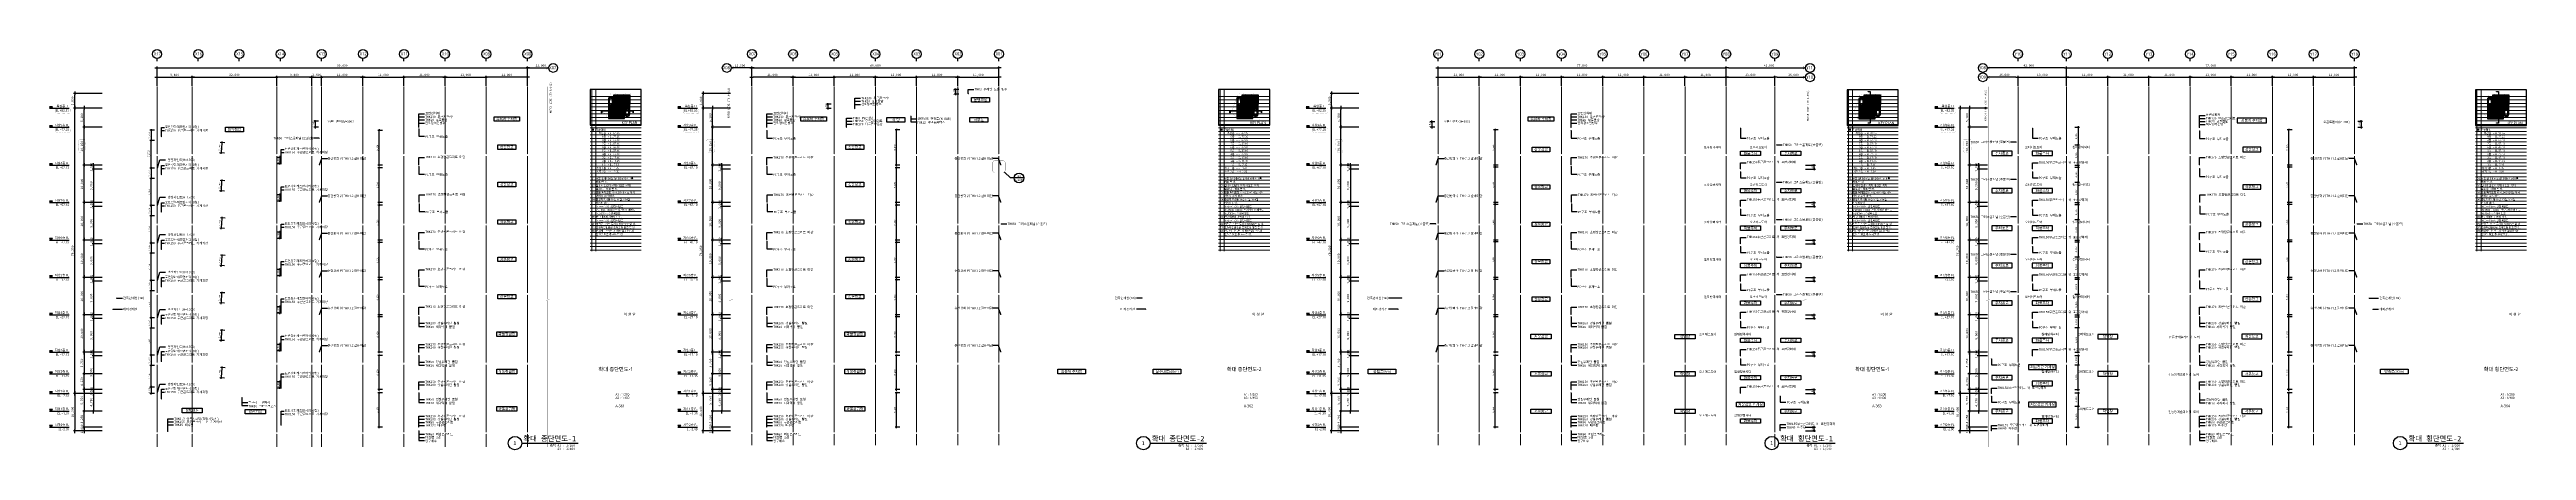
# Model space of a CAD drawing. Header units: inches. Extents: x -1307703 to -645498, y 230939 to 338158.
import ezdxf
from ezdxf.enums import TextEntityAlignment as Align

# ---------------------------------------------------------------- set-up
doc = ezdxf.new("R2010")
doc.units = ezdxf.units.IN
doc.header["$MEASUREMENT"] = 0
for name, pattern in [('CEN', [62, 60, -1, 0, -1]), ('DASHDOTX2', [2, 1, -0.5, 0, -0.5]), ('PHANTOM', [63.5, 31.75, -6.35, 6.35, -6.35, 6.35, -6.35])]:
    doc.linetypes.add(name, pattern=pattern)
doc.layers.get('0').update_dxf_attribs({"linetype": 'CONTINUOUS'})
for name, color, linetype, lineweight in [('A-BOND-LIN1', 4, 'DASHDOTX2', 25), ('A-BORD-TEXT', 3, 'CONTINUOUS', 25), ('A-CNTL', 1, 'CEN', 15), ('A-DIMS', 7, 'CONTINUOUS', 25), ('A-MKXS-LEAD', 7, 'CONTINUOUS', 25), ('A-MKXS-MAK2', 3, 'DASHDOTX2', 25), ('A-MKXS-TEXT1', 3, 'CONTINUOUS', 25), ('A-MKXS-TEXT2', 7, 'CONTINUOUS', 25), ('A-MKXX-NAME', 3, 'CONTINUOUS', 25), ('A-MKXX-SYMB', 7, 'CONTINUOUS', 25), ('A-XXXX-SYMB', 7, 'CONTINUOUS', 25), ('A-XXXX-TXT1', 3, 'CONTINUOUS', 25), ('A-XXXX-TXT2', 3, 'CONTINUOUS', 25), ('REV-202205', 20, 'CONTINUOUS', 25)]:
    doc.layers.add(name, color=color, linetype=linetype, lineweight=lineweight)
doc.layers.add('A-XXXX-NPLT', color=144, linetype='CONTINUOUS', lineweight=15, plot=False)
for name, color, linetype in [('AA-MARK', 1, 'CONTINUOUS'), ('AA-TEX-3', 3, 'CONTINUOUS'), ('색상', 7, 'CONTINUOUS')]:
    doc.layers.add(name, color=color, linetype=linetype)
doc.styles.add('HY울릉도L', font='')
doc.styles.add('돋움', font='')
doc.styles.add('돋움체', font='')
doc.styles.add('맑은 고딕', font='malgun.ttf')
doc.styles.add('맑은고딕', font='malgun.ttf')
doc.styles.get('HY울릉도L').set_extended_font_data('HYwulM')
doc.styles.get('돋움').set_extended_font_data('DotumChe')
doc.styles.get('돋움체').set_extended_font_data('DotumChe')
doc.dimstyles.new('CDIM', dxfattribs={"dimtxt": 3, "dimasz": 1.5, "dimexe": 2, "dimexo": 1, "dimgap": 1, "dimtad": 1, "dimdec": 0, "dimrnd": 0.5, "dimzin": 0, "dimdsep": 32, "dimlunit": 6, "dimtxsty": 'HY울릉도L', "dimblk1": '_CIDOT', "dimblk2": '_CIDOT', "dimsah": 1, "dimcen": 5.5, "dimclrd": 2, "dimclre": 2, "dimclrt": 7, "dimadec": 0, "dimazin": 0, "dimtfac": 1, "dimtdec": 0, "dimtix": 1, "dimtmove": 2, "dimatfit": 1, "dimldrblk": '_CIDOT', "dimfxl": 1, "dimtolj": 1, "dimtzin": 0, "dimlwd": -1, "dimarcsym": 0})

# ---------------------------------------------------------------- blocks, each defined once
blk = doc.blocks.new('_CIDOT')
at = {"color": 0, "linetype": 'ByBlock'}
blk.add_line((2, 0), (-1, 0), dxfattribs=at)
at = {"color": 0, "linetype": 'ByBlock', "const_width": 0.5}
blk.add_lwpolyline([(-0.25, 0, 1), (0.25, 0, 1)], format="xyb", close=True, dxfattribs=at)
blk = doc.blocks.new('*D2')
at = {"layer": 'A-DIMS', "lineweight": -2, "transparency": 16777216}
for p, q in [((-1246963, 328458), (-1246963, 331158)), ((-1237563, 328458), (-1237563, 331158))]:
    blk.add_line(p, q, dxfattribs=at)
at = {"layer": 'A-DIMS', "transparency": 16777216}
blk.add_line((-1237863, 330758), (-1246663, 330758), dxfattribs=at)
at = {"layer": 'A-DIMS', "transparency": 16777216, "xscale": 300, "yscale": 300, "zscale": 300, "rotation": 180}
blk.add_blockref('_CIDOT', (-1246963, 330758), dxfattribs=at)
at = {"layer": 'A-DIMS', "transparency": 16777216, "xscale": 300, "yscale": 300, "zscale": 300}
blk.add_blockref('_CIDOT', (-1237563, 330758), dxfattribs=at)
at = {"layer": 'A-DIMS', "color": 3, "transparency": 16777216, "insert": (-1242263, 331315), "char_height": 600, "attachment_point": 5, "style": '돋움체'}
blk.add_mtext('\\A1;9,400', dxfattribs=at)
blk = doc.blocks.new('*D3')
at = {"layer": 'A-DIMS', "lineweight": -2, "transparency": 16777216}
for p, q in [((-1269563, 328458), (-1269563, 331158)), ((-1246963, 328458), (-1246963, 331158))]:
    blk.add_line(p, q, dxfattribs=at)
at = {"layer": 'A-DIMS', "transparency": 16777216}
blk.add_line((-1269263, 330758), (-1247263, 330758), dxfattribs=at)
at = {"layer": 'A-DIMS', "transparency": 16777216, "xscale": 300, "yscale": 300, "zscale": 300, "rotation": 180}
blk.add_blockref('_CIDOT', (-1269563, 330758), dxfattribs=at)
at = {"layer": 'A-DIMS', "transparency": 16777216, "xscale": 300, "yscale": 300, "zscale": 300}
blk.add_blockref('_CIDOT', (-1246963, 330758), dxfattribs=at)
at = {"layer": 'A-DIMS', "color": 3, "transparency": 16777216, "insert": (-1258263, 331315), "char_height": 600, "attachment_point": 5, "style": '돋움체'}
blk.add_mtext('\\A1;22,600', dxfattribs=at)
blk = doc.blocks.new('*D4')
at = {"layer": 'A-DIMS', "lineweight": -2, "transparency": 16777216}
for p, q in [((-1237563, 328458), (-1237563, 331158)), ((-1234963, 328458), (-1234963, 331158))]:
    blk.add_line(p, q, dxfattribs=at)
at = {"layer": 'A-DIMS', "transparency": 16777216}
blk.add_line((-1237263, 330758), (-1235263, 330758), dxfattribs=at)
at = {"layer": 'A-DIMS', "transparency": 16777216, "xscale": 300, "yscale": 300, "zscale": 300, "rotation": 180}
blk.add_blockref('_CIDOT', (-1237563, 330758), dxfattribs=at)
at = {"layer": 'A-DIMS', "transparency": 16777216, "xscale": 300, "yscale": 300, "zscale": 300}
blk.add_blockref('_CIDOT', (-1234963, 330758), dxfattribs=at)
at = {"layer": 'A-DIMS', "color": 3, "transparency": 16777216, "insert": (-1236263, 331315), "char_height": 600, "attachment_point": 5, "style": '돋움체'}
blk.add_mtext('\\A1;2,600', dxfattribs=at)
blk = doc.blocks.new('*D5')
at = {"layer": 'A-DIMS', "lineweight": -2, "transparency": 16777216}
for p, q in [((-1234963, 328458), (-1234963, 331158)), ((-1223963, 328458), (-1223963, 331158))]:
    blk.add_line(p, q, dxfattribs=at)
at = {"layer": 'A-DIMS', "transparency": 16777216}
blk.add_line((-1224263, 330758), (-1234663, 330758), dxfattribs=at)
at = {"layer": 'A-DIMS', "transparency": 16777216, "xscale": 300, "yscale": 300, "zscale": 300, "rotation": 180}
blk.add_blockref('_CIDOT', (-1234963, 330758), dxfattribs=at)
at = {"layer": 'A-DIMS', "transparency": 16777216, "xscale": 300, "yscale": 300, "zscale": 300}
blk.add_blockref('_CIDOT', (-1223963, 330758), dxfattribs=at)
at = {"layer": 'A-DIMS', "color": 3, "transparency": 16777216, "insert": (-1229463, 331315), "char_height": 600, "attachment_point": 5, "style": '돋움체'}
blk.add_mtext('\\A1;11,000', dxfattribs=at)
blk = doc.blocks.new('*D6')
at = {"layer": 'A-DIMS', "lineweight": -2, "transparency": 16777216}
for p, q in [((-1212963, 328458), (-1212963, 331158)), ((-1201963, 328458), (-1201963, 331158))]:
    blk.add_line(p, q, dxfattribs=at)
at = {"layer": 'A-DIMS', "transparency": 16777216}
blk.add_line((-1202263, 330758), (-1212663, 330758), dxfattribs=at)
at = {"layer": 'A-DIMS', "transparency": 16777216, "xscale": 300, "yscale": 300, "zscale": 300, "rotation": 180}
blk.add_blockref('_CIDOT', (-1212963, 330758), dxfattribs=at)
at = {"layer": 'A-DIMS', "transparency": 16777216, "xscale": 300, "yscale": 300, "zscale": 300}
blk.add_blockref('_CIDOT', (-1201963, 330758), dxfattribs=at)
at = {"layer": 'A-DIMS', "color": 3, "transparency": 16777216, "insert": (-1207463, 331315), "char_height": 600, "attachment_point": 5, "style": '돋움체'}
blk.add_mtext('\\A1;11,000', dxfattribs=at)
blk = doc.blocks.new('*D7')
at = {"layer": 'A-DIMS', "lineweight": -2, "transparency": 16777216}
for p, q in [((-1223963, 328458), (-1223963, 331158)), ((-1212963, 328458), (-1212963, 331158))]:
    blk.add_line(p, q, dxfattribs=at)
at = {"layer": 'A-DIMS', "transparency": 16777216}
blk.add_line((-1223663, 330758), (-1213263, 330758), dxfattribs=at)
at = {"layer": 'A-DIMS', "transparency": 16777216, "xscale": 300, "yscale": 300, "zscale": 300, "rotation": 180}
blk.add_blockref('_CIDOT', (-1223963, 330758), dxfattribs=at)
at = {"layer": 'A-DIMS', "transparency": 16777216, "xscale": 300, "yscale": 300, "zscale": 300}
blk.add_blockref('_CIDOT', (-1212963, 330758), dxfattribs=at)
at = {"layer": 'A-DIMS', "color": 3, "transparency": 16777216, "insert": (-1218463, 331315), "char_height": 600, "attachment_point": 5, "style": '돋움체'}
blk.add_mtext('\\A1;11,000', dxfattribs=at)
blk = doc.blocks.new('*D8')
at = {"layer": 'A-DIMS', "lineweight": -2, "transparency": 16777216}
for p, q in [((-1293633, 247208), (-1298833, 247208)), ((-1293633, 241458), (-1298833, 241458))]:
    blk.add_line(p, q, dxfattribs=at)
at = {"layer": 'A-DIMS', "transparency": 16777216}
blk.add_line((-1298433, 246908), (-1298433, 241758), dxfattribs=at)
at = {"layer": 'A-DIMS', "transparency": 16777216, "xscale": 300, "yscale": 300, "zscale": 300}
for p, rotation in [((-1298433, 247208), 90), ((-1298433, 241458), 270)]:
    blk.add_blockref('_CIDOT', p, dxfattribs=dict(at, rotation=rotation))
at = {"layer": 'A-DIMS', "color": 3, "transparency": 16777216, "insert": (-1298990, 244333), "char_height": 600, "attachment_point": 5, "rotation": 90, "style": '돋움체'}
blk.add_mtext('\\A1;5,750', dxfattribs=at)
blk = doc.blocks.new('*D9')
at = {"layer": 'A-DIMS', "lineweight": -2, "transparency": 16777216}
for p, q in [((-1293633, 251458), (-1298833, 251458)), ((-1293633, 247208), (-1298833, 247208))]:
    blk.add_line(p, q, dxfattribs=at)
at = {"layer": 'A-DIMS', "transparency": 16777216}
blk.add_line((-1298433, 247508), (-1298433, 251158), dxfattribs=at)
at = {"layer": 'A-DIMS', "transparency": 16777216, "xscale": 300, "yscale": 300, "zscale": 300}
for p, rotation in [((-1298433, 251458), 90), ((-1298433, 247208), 270)]:
    blk.add_blockref('_CIDOT', p, dxfattribs=dict(at, rotation=rotation))
at = {"layer": 'A-DIMS', "color": 3, "transparency": 16777216, "insert": (-1298990, 249333), "char_height": 600, "attachment_point": 5, "rotation": 90, "style": '돋움체'}
blk.add_mtext('\\A1;4,250', dxfattribs=at)
blk = doc.blocks.new('*D10')
at = {"layer": 'A-DIMS', "lineweight": -2, "transparency": 16777216}
for p, q in [((-1293633, 267208), (-1298833, 267208)), ((-1293633, 257208), (-1298833, 257208))]:
    blk.add_line(p, q, dxfattribs=at)
at = {"layer": 'A-DIMS', "transparency": 16777216}
blk.add_line((-1298433, 257508), (-1298433, 266908), dxfattribs=at)
at = {"layer": 'A-DIMS', "transparency": 16777216, "xscale": 300, "yscale": 300, "zscale": 300}
for p, rotation in [((-1298433, 267208), 90), ((-1298433, 257208), 270)]:
    blk.add_blockref('_CIDOT', p, dxfattribs=dict(at, rotation=rotation))
at = {"layer": 'A-DIMS', "color": 3, "transparency": 16777216, "insert": (-1298990, 262208), "char_height": 600, "attachment_point": 5, "rotation": 90, "style": '돋움체'}
blk.add_mtext('\\A1;10,000', dxfattribs=at)
blk = doc.blocks.new('*D11')
at = {"layer": 'A-DIMS', "lineweight": -2, "transparency": 16777216}
for p, q in [((-1293633, 277208), (-1298833, 277208)), ((-1293633, 267208), (-1298833, 267208))]:
    blk.add_line(p, q, dxfattribs=at)
at = {"layer": 'A-DIMS', "transparency": 16777216}
blk.add_line((-1298433, 267508), (-1298433, 276908), dxfattribs=at)
at = {"layer": 'A-DIMS', "transparency": 16777216, "xscale": 300, "yscale": 300, "zscale": 300}
for p, rotation in [((-1298433, 277208), 90), ((-1298433, 267208), 270)]:
    blk.add_blockref('_CIDOT', p, dxfattribs=dict(at, rotation=rotation))
at = {"layer": 'A-DIMS', "color": 3, "transparency": 16777216, "insert": (-1298990, 272208), "char_height": 600, "attachment_point": 5, "rotation": 90, "style": '돋움체'}
blk.add_mtext('\\A1;10,000', dxfattribs=at)
blk = doc.blocks.new('*D12')
at = {"layer": 'A-DIMS', "lineweight": -2, "transparency": 16777216}
for p, q in [((-1293633, 287208), (-1298833, 287208)), ((-1293633, 277208), (-1298833, 277208))]:
    blk.add_line(p, q, dxfattribs=at)
at = {"layer": 'A-DIMS', "transparency": 16777216}
blk.add_line((-1298433, 277508), (-1298433, 286908), dxfattribs=at)
at = {"layer": 'A-DIMS', "transparency": 16777216, "xscale": 300, "yscale": 300, "zscale": 300}
for p, rotation in [((-1298433, 287208), 90), ((-1298433, 277208), 270)]:
    blk.add_blockref('_CIDOT', p, dxfattribs=dict(at, rotation=rotation))
at = {"layer": 'A-DIMS', "color": 3, "transparency": 16777216, "insert": (-1298990, 282208), "char_height": 600, "attachment_point": 5, "rotation": 90, "style": '돋움체'}
blk.add_mtext('\\A1;10,000', dxfattribs=at)
blk = doc.blocks.new('*D13')
at = {"layer": 'A-DIMS', "lineweight": -2, "transparency": 16777216}
for p, q in [((-1293633, 297208), (-1298833, 297208)), ((-1293633, 287208), (-1298833, 287208))]:
    blk.add_line(p, q, dxfattribs=at)
at = {"layer": 'A-DIMS', "transparency": 16777216}
blk.add_line((-1298433, 287508), (-1298433, 296908), dxfattribs=at)
at = {"layer": 'A-DIMS', "transparency": 16777216, "xscale": 300, "yscale": 300, "zscale": 300}
for p, rotation in [((-1298433, 297208), 90), ((-1298433, 287208), 270)]:
    blk.add_blockref('_CIDOT', p, dxfattribs=dict(at, rotation=rotation))
at = {"layer": 'A-DIMS', "color": 3, "transparency": 16777216, "insert": (-1298990, 292208), "char_height": 600, "attachment_point": 5, "rotation": 90, "style": '돋움체'}
blk.add_mtext('\\A1;10,000', dxfattribs=at)
blk = doc.blocks.new('*D14')
at = {"layer": 'A-DIMS', "lineweight": -2, "transparency": 16777216}
for p, q in [((-1293633, 307208), (-1298833, 307208)), ((-1293633, 297208), (-1298833, 297208))]:
    blk.add_line(p, q, dxfattribs=at)
at = {"layer": 'A-DIMS', "transparency": 16777216}
blk.add_line((-1298433, 297508), (-1298433, 306908), dxfattribs=at)
at = {"layer": 'A-DIMS', "transparency": 16777216, "xscale": 300, "yscale": 300, "zscale": 300}
for p, rotation in [((-1298433, 307208), 90), ((-1298433, 297208), 270)]:
    blk.add_blockref('_CIDOT', p, dxfattribs=dict(at, rotation=rotation))
at = {"layer": 'A-DIMS', "color": 3, "transparency": 16777216, "insert": (-1298990, 302208), "char_height": 600, "attachment_point": 5, "rotation": 90, "style": '돋움체'}
blk.add_mtext('\\A1;10,000', dxfattribs=at)
blk = doc.blocks.new('*D15')
at = {"layer": 'A-DIMS', "lineweight": -2, "transparency": 16777216}
for p, q in [((-1293633, 322458), (-1301333, 322458)), ((-1293633, 246208), (-1301333, 246208))]:
    blk.add_line(p, q, dxfattribs=at)
at = {"layer": 'A-DIMS', "transparency": 16777216}
blk.add_line((-1300933, 246508), (-1300933, 322158), dxfattribs=at)
at = {"layer": 'A-DIMS', "transparency": 16777216, "xscale": 300, "yscale": 300, "zscale": 300}
for p, rotation in [((-1300933, 322458), 90), ((-1300933, 246208), 270)]:
    blk.add_blockref('_CIDOT', p, dxfattribs=dict(at, rotation=rotation))
at = {"layer": 'A-DIMS', "color": 3, "transparency": 16777216, "insert": (-1301490, 284333), "char_height": 600, "attachment_point": 5, "rotation": 90, "style": '돋움체'}
blk.add_mtext('\\A1;76,250', dxfattribs=at)
blk = doc.blocks.new('*D16')
at = {"layer": 'A-DIMS', "lineweight": -2, "transparency": 16777216}
for p, q in [((-1293633, 317358), (-1298833, 317358)), ((-1293633, 307208), (-1298833, 307208))]:
    blk.add_line(p, q, dxfattribs=at)
at = {"layer": 'A-DIMS', "transparency": 16777216}
blk.add_line((-1298433, 307508), (-1298433, 317058), dxfattribs=at)
at = {"layer": 'A-DIMS', "transparency": 16777216, "xscale": 300, "yscale": 300, "zscale": 300}
for p, rotation in [((-1298433, 317358), 90), ((-1298433, 307208), 270)]:
    blk.add_blockref('_CIDOT', p, dxfattribs=dict(at, rotation=rotation))
at = {"layer": 'A-DIMS', "color": 3, "transparency": 16777216, "insert": (-1298990, 312283), "char_height": 600, "attachment_point": 5, "rotation": 90, "style": '돋움체'}
blk.add_mtext('\\A1;10,150', dxfattribs=at)
blk = doc.blocks.new('*D17')
at = {"layer": 'A-DIMS', "lineweight": -2, "transparency": 16777216}
for p, q in [((-1293633, 322458), (-1298833, 322458)), ((-1293633, 317358), (-1298833, 317358))]:
    blk.add_line(p, q, dxfattribs=at)
at = {"layer": 'A-DIMS', "transparency": 16777216}
blk.add_line((-1298433, 317658), (-1298433, 322158), dxfattribs=at)
at = {"layer": 'A-DIMS', "transparency": 16777216, "xscale": 300, "yscale": 300, "zscale": 300}
for p, rotation in [((-1298433, 322458), 90), ((-1298433, 317358), 270)]:
    blk.add_blockref('_CIDOT', p, dxfattribs=dict(at, rotation=rotation))
at = {"layer": 'A-DIMS', "color": 3, "transparency": 16777216, "insert": (-1298990, 319908), "char_height": 600, "attachment_point": 5, "rotation": 90, "style": '돋움체'}
blk.add_mtext('\\A1;5,100', dxfattribs=at)
blk = doc.blocks.new('*D18')
at = {"layer": 'A-DIMS', "lineweight": -2, "transparency": 16777216}
for p, q in [((-1293633, 326358), (-1301333, 326358)), ((-1293633, 322458), (-1301333, 322458))]:
    blk.add_line(p, q, dxfattribs=at)
at = {"layer": 'A-DIMS', "transparency": 16777216}
blk.add_line((-1300933, 322758), (-1300933, 326058), dxfattribs=at)
at = {"layer": 'A-DIMS', "transparency": 16777216, "xscale": 300, "yscale": 300, "zscale": 300}
for p, rotation in [((-1300933, 326358), 90), ((-1300933, 322458), 270)]:
    blk.add_blockref('_CIDOT', p, dxfattribs=dict(at, rotation=rotation))
at = {"layer": 'A-DIMS', "color": 3, "transparency": 16777216, "insert": (-1301490, 324408), "char_height": 600, "attachment_point": 5, "rotation": 90, "style": '돋움체'}
blk.add_mtext('\\A1;3,900', dxfattribs=at)
blk = doc.blocks.new('*D19')
at = {"layer": 'A-DIMS', "lineweight": -2, "transparency": 16777216}
for p, q in [((-1119912, 328458), (-1119912, 331158)), ((-1108912, 328458), (-1108912, 331158))]:
    blk.add_line(p, q, dxfattribs=at)
at = {"layer": 'A-DIMS', "transparency": 16777216}
blk.add_line((-1109212, 330758), (-1119612, 330758), dxfattribs=at)
at = {"layer": 'A-DIMS', "transparency": 16777216, "xscale": 300, "yscale": 300, "zscale": 300, "rotation": 180}
blk.add_blockref('_CIDOT', (-1119912, 330758), dxfattribs=at)
at = {"layer": 'A-DIMS', "transparency": 16777216, "xscale": 300, "yscale": 300, "zscale": 300}
blk.add_blockref('_CIDOT', (-1108912, 330758), dxfattribs=at)
at = {"layer": 'A-DIMS', "color": 3, "transparency": 16777216, "insert": (-1114412, 331315), "char_height": 600, "attachment_point": 5, "style": '돋움체'}
blk.add_mtext('\\A1;11,000', dxfattribs=at)
blk = doc.blocks.new('*D20')
at = {"layer": 'A-DIMS', "lineweight": -2, "transparency": 16777216}
for p, q in [((-1108912, 328458), (-1108912, 331158)), ((-1097912, 328458), (-1097912, 331158))]:
    blk.add_line(p, q, dxfattribs=at)
at = {"layer": 'A-DIMS', "transparency": 16777216}
blk.add_line((-1108612, 330758), (-1098212, 330758), dxfattribs=at)
at = {"layer": 'A-DIMS', "transparency": 16777216, "xscale": 300, "yscale": 300, "zscale": 300, "rotation": 180}
blk.add_blockref('_CIDOT', (-1108912, 330758), dxfattribs=at)
at = {"layer": 'A-DIMS', "transparency": 16777216, "xscale": 300, "yscale": 300, "zscale": 300}
blk.add_blockref('_CIDOT', (-1097912, 330758), dxfattribs=at)
at = {"layer": 'A-DIMS', "color": 3, "transparency": 16777216, "insert": (-1103412, 331315), "char_height": 600, "attachment_point": 5, "style": '돋움체'}
blk.add_mtext('\\A1;11,000', dxfattribs=at)
blk = doc.blocks.new('*D21')
at = {"layer": 'A-DIMS', "lineweight": -2, "transparency": 16777216}
for p, q in [((-1097912, 328458), (-1097912, 331158)), ((-1086912, 328458), (-1086912, 331158))]:
    blk.add_line(p, q, dxfattribs=at)
at = {"layer": 'A-DIMS', "transparency": 16777216}
blk.add_line((-1087212, 330758), (-1097612, 330758), dxfattribs=at)
at = {"layer": 'A-DIMS', "transparency": 16777216, "xscale": 300, "yscale": 300, "zscale": 300, "rotation": 180}
blk.add_blockref('_CIDOT', (-1097912, 330758), dxfattribs=at)
at = {"layer": 'A-DIMS', "transparency": 16777216, "xscale": 300, "yscale": 300, "zscale": 300}
blk.add_blockref('_CIDOT', (-1086912, 330758), dxfattribs=at)
at = {"layer": 'A-DIMS', "color": 3, "transparency": 16777216, "insert": (-1092412, 331315), "char_height": 600, "attachment_point": 5, "style": '돋움체'}
blk.add_mtext('\\A1;11,000', dxfattribs=at)
blk = doc.blocks.new('*D22')
at = {"layer": 'A-DIMS', "lineweight": -2, "transparency": 16777216}
for p, q in [((-1086912, 328458), (-1086912, 331158)), ((-1075912, 328458), (-1075912, 331158))]:
    blk.add_line(p, q, dxfattribs=at)
at = {"layer": 'A-DIMS', "transparency": 16777216}
blk.add_line((-1086612, 330758), (-1076212, 330758), dxfattribs=at)
at = {"layer": 'A-DIMS', "transparency": 16777216, "xscale": 300, "yscale": 300, "zscale": 300, "rotation": 180}
blk.add_blockref('_CIDOT', (-1086912, 330758), dxfattribs=at)
at = {"layer": 'A-DIMS', "transparency": 16777216, "xscale": 300, "yscale": 300, "zscale": 300}
blk.add_blockref('_CIDOT', (-1075912, 330758), dxfattribs=at)
at = {"layer": 'A-DIMS', "color": 3, "transparency": 16777216, "insert": (-1081412, 331315), "char_height": 600, "attachment_point": 5, "style": '돋움체'}
blk.add_mtext('\\A1;11,000', dxfattribs=at)
blk = doc.blocks.new('*D23')
at = {"layer": 'A-DIMS', "lineweight": -2, "transparency": 16777216}
for p, q in [((-1064912, 328458), (-1064912, 331158)), ((-1053912, 328458), (-1053912, 331158))]:
    blk.add_line(p, q, dxfattribs=at)
at = {"layer": 'A-DIMS', "transparency": 16777216}
blk.add_line((-1064612, 330758), (-1054212, 330758), dxfattribs=at)
at = {"layer": 'A-DIMS', "transparency": 16777216, "xscale": 300, "yscale": 300, "zscale": 300, "rotation": 180}
blk.add_blockref('_CIDOT', (-1064912, 330758), dxfattribs=at)
at = {"layer": 'A-DIMS', "transparency": 16777216, "xscale": 300, "yscale": 300, "zscale": 300}
blk.add_blockref('_CIDOT', (-1053912, 330758), dxfattribs=at)
at = {"layer": 'A-DIMS', "color": 3, "transparency": 16777216, "insert": (-1059412, 331315), "char_height": 600, "attachment_point": 5, "style": '돋움체'}
blk.add_mtext('\\A1;11,000', dxfattribs=at)
blk = doc.blocks.new('*D24')
at = {"layer": 'A-DIMS', "lineweight": -2, "transparency": 16777216}
for p, q in [((-1075912, 328458), (-1075912, 331158)), ((-1064912, 328458), (-1064912, 331158))]:
    blk.add_line(p, q, dxfattribs=at)
at = {"layer": 'A-DIMS', "transparency": 16777216}
blk.add_line((-1065212, 330758), (-1075612, 330758), dxfattribs=at)
at = {"layer": 'A-DIMS', "transparency": 16777216, "xscale": 300, "yscale": 300, "zscale": 300, "rotation": 180}
blk.add_blockref('_CIDOT', (-1075912, 330758), dxfattribs=at)
at = {"layer": 'A-DIMS', "transparency": 16777216, "xscale": 300, "yscale": 300, "zscale": 300}
blk.add_blockref('_CIDOT', (-1064912, 330758), dxfattribs=at)
at = {"layer": 'A-DIMS', "color": 3, "transparency": 16777216, "insert": (-1070412, 331315), "char_height": 600, "attachment_point": 5, "style": '돋움체'}
blk.add_mtext('\\A1;11,000', dxfattribs=at)
blk = doc.blocks.new('*D25')
at = {"layer": 'A-DIMS', "lineweight": -2, "transparency": 16777216}
for p, q in [((-781433, 328458), (-781433, 331158)), ((-768433, 328458), (-768433, 331158))]:
    blk.add_line(p, q, dxfattribs=at)
at = {"layer": 'A-DIMS', "transparency": 16777216}
blk.add_line((-781133, 330758), (-768733, 330758), dxfattribs=at)
at = {"layer": 'A-DIMS', "transparency": 16777216, "xscale": 300, "yscale": 300, "zscale": 300, "rotation": 180}
blk.add_blockref('_CIDOT', (-781433, 330758), dxfattribs=at)
at = {"layer": 'A-DIMS', "transparency": 16777216, "xscale": 300, "yscale": 300, "zscale": 300}
blk.add_blockref('_CIDOT', (-768433, 330758), dxfattribs=at)
at = {"layer": 'A-DIMS', "color": 3, "transparency": 16777216, "insert": (-774933, 331315), "char_height": 600, "attachment_point": 5, "style": '돋움체'}
blk.add_mtext('\\A1;13,000', dxfattribs=at)
blk = doc.blocks.new('*D26')
at = {"layer": 'A-DIMS', "lineweight": -2, "transparency": 16777216}
for p, q in [((-768433, 328458), (-768433, 331158)), ((-757433, 328458), (-757433, 331158))]:
    blk.add_line(p, q, dxfattribs=at)
at = {"layer": 'A-DIMS', "transparency": 16777216}
blk.add_line((-768133, 330758), (-757733, 330758), dxfattribs=at)
at = {"layer": 'A-DIMS', "transparency": 16777216, "xscale": 300, "yscale": 300, "zscale": 300, "rotation": 180}
blk.add_blockref('_CIDOT', (-768433, 330758), dxfattribs=at)
at = {"layer": 'A-DIMS', "transparency": 16777216, "xscale": 300, "yscale": 300, "zscale": 300}
blk.add_blockref('_CIDOT', (-757433, 330758), dxfattribs=at)
at = {"layer": 'A-DIMS', "color": 3, "transparency": 16777216, "insert": (-762933, 331315), "char_height": 600, "attachment_point": 5, "style": '돋움체'}
blk.add_mtext('\\A1;11,000', dxfattribs=at)
blk = doc.blocks.new('*D27')
at = {"layer": 'A-DIMS', "lineweight": -2, "transparency": 16777216}
for p, q in [((-757433, 328458), (-757433, 331158)), ((-746433, 328458), (-746433, 331158))]:
    blk.add_line(p, q, dxfattribs=at)
at = {"layer": 'A-DIMS', "transparency": 16777216}
blk.add_line((-757133, 330758), (-746733, 330758), dxfattribs=at)
at = {"layer": 'A-DIMS', "transparency": 16777216, "xscale": 300, "yscale": 300, "zscale": 300, "rotation": 180}
blk.add_blockref('_CIDOT', (-757433, 330758), dxfattribs=at)
at = {"layer": 'A-DIMS', "transparency": 16777216, "xscale": 300, "yscale": 300, "zscale": 300}
blk.add_blockref('_CIDOT', (-746433, 330758), dxfattribs=at)
at = {"layer": 'A-DIMS', "color": 3, "transparency": 16777216, "insert": (-751933, 331315), "char_height": 600, "attachment_point": 5, "style": '돋움체'}
blk.add_mtext('\\A1;11,000', dxfattribs=at)
blk = doc.blocks.new('*D28')
at = {"layer": 'A-DIMS', "lineweight": -2, "transparency": 16777216}
for p, q in [((-746433, 328458), (-746433, 331158)), ((-735433, 328458), (-735433, 331158))]:
    blk.add_line(p, q, dxfattribs=at)
at = {"layer": 'A-DIMS', "transparency": 16777216}
blk.add_line((-746133, 330758), (-735733, 330758), dxfattribs=at)
at = {"layer": 'A-DIMS', "transparency": 16777216, "xscale": 300, "yscale": 300, "zscale": 300, "rotation": 180}
blk.add_blockref('_CIDOT', (-746433, 330758), dxfattribs=at)
at = {"layer": 'A-DIMS', "transparency": 16777216, "xscale": 300, "yscale": 300, "zscale": 300}
blk.add_blockref('_CIDOT', (-735433, 330758), dxfattribs=at)
at = {"layer": 'A-DIMS', "color": 3, "transparency": 16777216, "insert": (-740933, 331315), "char_height": 600, "attachment_point": 5, "style": '돋움체'}
blk.add_mtext('\\A1;11,000', dxfattribs=at)
blk = doc.blocks.new('*D29')
at = {"layer": 'A-DIMS', "lineweight": -2, "transparency": 16777216}
for p, q in [((-735433, 328458), (-735433, 331158)), ((-724433, 328458), (-724433, 331158))]:
    blk.add_line(p, q, dxfattribs=at)
at = {"layer": 'A-DIMS', "transparency": 16777216}
blk.add_line((-735133, 330758), (-724733, 330758), dxfattribs=at)
at = {"layer": 'A-DIMS', "transparency": 16777216, "xscale": 300, "yscale": 300, "zscale": 300, "rotation": 180}
blk.add_blockref('_CIDOT', (-735433, 330758), dxfattribs=at)
at = {"layer": 'A-DIMS', "transparency": 16777216, "xscale": 300, "yscale": 300, "zscale": 300}
blk.add_blockref('_CIDOT', (-724433, 330758), dxfattribs=at)
at = {"layer": 'A-DIMS', "color": 3, "transparency": 16777216, "insert": (-729933, 331315), "char_height": 600, "attachment_point": 5, "style": '돋움체'}
blk.add_mtext('\\A1;11,000', dxfattribs=at)
blk = doc.blocks.new('*D30')
at = {"layer": 'A-DIMS', "lineweight": -2, "transparency": 16777216}
for p, q in [((-724433, 328458), (-724433, 331158)), ((-713433, 328458), (-713433, 331158))]:
    blk.add_line(p, q, dxfattribs=at)
at = {"layer": 'A-DIMS', "transparency": 16777216}
blk.add_line((-724133, 330758), (-713733, 330758), dxfattribs=at)
at = {"layer": 'A-DIMS', "transparency": 16777216, "xscale": 300, "yscale": 300, "zscale": 300, "rotation": 180}
blk.add_blockref('_CIDOT', (-724433, 330758), dxfattribs=at)
at = {"layer": 'A-DIMS', "transparency": 16777216, "xscale": 300, "yscale": 300, "zscale": 300}
blk.add_blockref('_CIDOT', (-713433, 330758), dxfattribs=at)
at = {"layer": 'A-DIMS', "color": 3, "transparency": 16777216, "insert": (-718933, 331315), "char_height": 600, "attachment_point": 5, "style": '돋움체'}
blk.add_mtext('\\A1;11,000', dxfattribs=at)
blk = doc.blocks.new('*D31')
at = {"layer": 'A-DIMS', "lineweight": -2, "transparency": 16777216}
for p, q in [((-713433, 328458), (-713433, 331158)), ((-702433, 328458), (-702433, 331158))]:
    blk.add_line(p, q, dxfattribs=at)
at = {"layer": 'A-DIMS', "transparency": 16777216}
blk.add_line((-713133, 330758), (-702733, 330758), dxfattribs=at)
at = {"layer": 'A-DIMS', "transparency": 16777216, "xscale": 300, "yscale": 300, "zscale": 300, "rotation": 180}
blk.add_blockref('_CIDOT', (-713433, 330758), dxfattribs=at)
at = {"layer": 'A-DIMS', "transparency": 16777216, "xscale": 300, "yscale": 300, "zscale": 300}
blk.add_blockref('_CIDOT', (-702433, 330758), dxfattribs=at)
at = {"layer": 'A-DIMS', "color": 3, "transparency": 16777216, "insert": (-707933, 331315), "char_height": 600, "attachment_point": 5, "style": '돋움체'}
blk.add_mtext('\\A1;11,000', dxfattribs=at)
blk = doc.blocks.new('*D32')
at = {"layer": 'A-DIMS', "lineweight": -2, "transparency": 16777216}
for p, q in [((-702433, 328458), (-702433, 331158)), ((-691433, 328458), (-691433, 331158))]:
    blk.add_line(p, q, dxfattribs=at)
at = {"layer": 'A-DIMS', "transparency": 16777216}
blk.add_line((-702133, 330758), (-691733, 330758), dxfattribs=at)
at = {"layer": 'A-DIMS', "transparency": 16777216, "xscale": 300, "yscale": 300, "zscale": 300, "rotation": 180}
blk.add_blockref('_CIDOT', (-702433, 330758), dxfattribs=at)
at = {"layer": 'A-DIMS', "transparency": 16777216, "xscale": 300, "yscale": 300, "zscale": 300}
blk.add_blockref('_CIDOT', (-691433, 330758), dxfattribs=at)
at = {"layer": 'A-DIMS', "color": 3, "transparency": 16777216, "insert": (-696933, 331315), "char_height": 600, "attachment_point": 5, "style": '돋움체'}
blk.add_mtext('\\A1;11,000', dxfattribs=at)
blk = doc.blocks.new('*D33')
at = {"layer": 'A-DIMS', "lineweight": -2, "transparency": 16777216}
for p, q in [((-925463, 328458), (-925463, 331158)), ((-914463, 328458), (-914463, 331158))]:
    blk.add_line(p, q, dxfattribs=at)
at = {"layer": 'A-DIMS', "transparency": 16777216}
blk.add_line((-925163, 330758), (-914763, 330758), dxfattribs=at)
at = {"layer": 'A-DIMS', "transparency": 16777216, "xscale": 300, "yscale": 300, "zscale": 300, "rotation": 180}
blk.add_blockref('_CIDOT', (-925463, 330758), dxfattribs=at)
at = {"layer": 'A-DIMS', "transparency": 16777216, "xscale": 300, "yscale": 300, "zscale": 300}
blk.add_blockref('_CIDOT', (-914463, 330758), dxfattribs=at)
at = {"layer": 'A-DIMS', "color": 3, "transparency": 16777216, "insert": (-919963, 331315), "char_height": 600, "attachment_point": 5, "style": '돋움체'}
blk.add_mtext('\\A1;11,000', dxfattribs=at)
blk = doc.blocks.new('*D34')
at = {"layer": 'A-DIMS', "lineweight": -2, "transparency": 16777216}
for p, q in [((-914463, 328458), (-914463, 331158)), ((-903463, 328458), (-903463, 331158))]:
    blk.add_line(p, q, dxfattribs=at)
at = {"layer": 'A-DIMS', "transparency": 16777216}
blk.add_line((-914163, 330758), (-903763, 330758), dxfattribs=at)
at = {"layer": 'A-DIMS', "transparency": 16777216, "xscale": 300, "yscale": 300, "zscale": 300, "rotation": 180}
blk.add_blockref('_CIDOT', (-914463, 330758), dxfattribs=at)
at = {"layer": 'A-DIMS', "transparency": 16777216, "xscale": 300, "yscale": 300, "zscale": 300}
blk.add_blockref('_CIDOT', (-903463, 330758), dxfattribs=at)
at = {"layer": 'A-DIMS', "color": 3, "transparency": 16777216, "insert": (-908963, 331315), "char_height": 600, "attachment_point": 5, "style": '돋움체'}
blk.add_mtext('\\A1;11,000', dxfattribs=at)
blk = doc.blocks.new('*D35')
at = {"layer": 'A-DIMS', "lineweight": -2, "transparency": 16777216}
for p, q in [((-903463, 328458), (-903463, 331158)), ((-892463, 328458), (-892463, 331158))]:
    blk.add_line(p, q, dxfattribs=at)
at = {"layer": 'A-DIMS', "transparency": 16777216}
blk.add_line((-903163, 330758), (-892763, 330758), dxfattribs=at)
at = {"layer": 'A-DIMS', "transparency": 16777216, "xscale": 300, "yscale": 300, "zscale": 300, "rotation": 180}
blk.add_blockref('_CIDOT', (-903463, 330758), dxfattribs=at)
at = {"layer": 'A-DIMS', "transparency": 16777216, "xscale": 300, "yscale": 300, "zscale": 300}
blk.add_blockref('_CIDOT', (-892463, 330758), dxfattribs=at)
at = {"layer": 'A-DIMS', "color": 3, "transparency": 16777216, "insert": (-897963, 331315), "char_height": 600, "attachment_point": 5, "style": '돋움체'}
blk.add_mtext('\\A1;11,000', dxfattribs=at)
blk = doc.blocks.new('*D36')
at = {"layer": 'A-DIMS', "lineweight": -2, "transparency": 16777216}
for p, q in [((-892463, 328458), (-892463, 331158)), ((-881463, 328458), (-881463, 331158))]:
    blk.add_line(p, q, dxfattribs=at)
at = {"layer": 'A-DIMS', "transparency": 16777216}
blk.add_line((-892163, 330758), (-881763, 330758), dxfattribs=at)
at = {"layer": 'A-DIMS', "transparency": 16777216, "xscale": 300, "yscale": 300, "zscale": 300, "rotation": 180}
blk.add_blockref('_CIDOT', (-892463, 330758), dxfattribs=at)
at = {"layer": 'A-DIMS', "transparency": 16777216, "xscale": 300, "yscale": 300, "zscale": 300}
blk.add_blockref('_CIDOT', (-881463, 330758), dxfattribs=at)
at = {"layer": 'A-DIMS', "color": 3, "transparency": 16777216, "insert": (-886963, 331315), "char_height": 600, "attachment_point": 5, "style": '돋움체'}
blk.add_mtext('\\A1;11,000', dxfattribs=at)
blk = doc.blocks.new('*D37')
at = {"layer": 'A-DIMS', "lineweight": -2, "transparency": 16777216}
for p, q in [((-881463, 328458), (-881463, 331158)), ((-870463, 328458), (-870463, 331158))]:
    blk.add_line(p, q, dxfattribs=at)
at = {"layer": 'A-DIMS', "transparency": 16777216}
blk.add_line((-881163, 330758), (-870763, 330758), dxfattribs=at)
at = {"layer": 'A-DIMS', "transparency": 16777216, "xscale": 300, "yscale": 300, "zscale": 300, "rotation": 180}
blk.add_blockref('_CIDOT', (-881463, 330758), dxfattribs=at)
at = {"layer": 'A-DIMS', "transparency": 16777216, "xscale": 300, "yscale": 300, "zscale": 300}
blk.add_blockref('_CIDOT', (-870463, 330758), dxfattribs=at)
at = {"layer": 'A-DIMS', "color": 3, "transparency": 16777216, "insert": (-875963, 331315), "char_height": 600, "attachment_point": 5, "style": '돋움체'}
blk.add_mtext('\\A1;11,000', dxfattribs=at)
blk = doc.blocks.new('*D38')
at = {"layer": 'A-DIMS', "lineweight": -2, "transparency": 16777216}
for p, q in [((-870463, 328458), (-870463, 331158)), ((-859463, 328458), (-859463, 331158))]:
    blk.add_line(p, q, dxfattribs=at)
at = {"layer": 'A-DIMS', "transparency": 16777216}
blk.add_line((-870163, 330758), (-859763, 330758), dxfattribs=at)
at = {"layer": 'A-DIMS', "transparency": 16777216, "xscale": 300, "yscale": 300, "zscale": 300, "rotation": 180}
blk.add_blockref('_CIDOT', (-870463, 330758), dxfattribs=at)
at = {"layer": 'A-DIMS', "transparency": 16777216, "xscale": 300, "yscale": 300, "zscale": 300}
blk.add_blockref('_CIDOT', (-859463, 330758), dxfattribs=at)
at = {"layer": 'A-DIMS', "color": 3, "transparency": 16777216, "insert": (-864963, 331315), "char_height": 600, "attachment_point": 5, "style": '돋움체'}
blk.add_mtext('\\A1;11,000', dxfattribs=at)
blk = doc.blocks.new('*D39')
at = {"layer": 'A-DIMS', "lineweight": -2, "transparency": 16777216}
for p, q in [((-859463, 328458), (-859463, 331158)), ((-846463, 328458), (-846463, 331158))]:
    blk.add_line(p, q, dxfattribs=at)
at = {"layer": 'A-DIMS', "transparency": 16777216}
blk.add_line((-859163, 330758), (-846763, 330758), dxfattribs=at)
at = {"layer": 'A-DIMS', "transparency": 16777216, "xscale": 300, "yscale": 300, "zscale": 300, "rotation": 180}
blk.add_blockref('_CIDOT', (-859463, 330758), dxfattribs=at)
at = {"layer": 'A-DIMS', "transparency": 16777216, "xscale": 300, "yscale": 300, "zscale": 300}
blk.add_blockref('_CIDOT', (-846463, 330758), dxfattribs=at)
at = {"layer": 'A-DIMS', "color": 3, "transparency": 16777216, "insert": (-852963, 331315), "char_height": 600, "attachment_point": 5, "style": '돋움체'}
blk.add_mtext('\\A1;13,000', dxfattribs=at)
blk = doc.blocks.new('*D40')
at = {"layer": 'A-DIMS', "lineweight": -2, "transparency": 16777216}
for p, q in [((-936463, 328458), (-936463, 331158)), ((-925463, 328458), (-925463, 331158))]:
    blk.add_line(p, q, dxfattribs=at)
at = {"layer": 'A-DIMS', "transparency": 16777216}
blk.add_line((-936163, 330758), (-925763, 330758), dxfattribs=at)
at = {"layer": 'A-DIMS', "transparency": 16777216, "xscale": 300, "yscale": 300, "zscale": 300, "rotation": 180}
blk.add_blockref('_CIDOT', (-936463, 330758), dxfattribs=at)
at = {"layer": 'A-DIMS', "transparency": 16777216, "xscale": 300, "yscale": 300, "zscale": 300}
blk.add_blockref('_CIDOT', (-925463, 330758), dxfattribs=at)
at = {"layer": 'A-DIMS', "color": 3, "transparency": 16777216, "insert": (-930963, 331315), "char_height": 600, "attachment_point": 5, "style": '돋움체'}
blk.add_mtext('\\A1;11,000', dxfattribs=at)
blk = doc.blocks.new('*D41')
at = {"layer": 'A-DIMS', "lineweight": -2, "transparency": 16777216}
for p, q in [((-1278963, 328458), (-1278963, 333658)), ((-1179963, 328458), (-1179963, 333658))]:
    blk.add_line(p, q, dxfattribs=at)
at = {"layer": 'A-DIMS', "transparency": 16777216}
blk.add_line((-1278663, 333258), (-1180263, 333258), dxfattribs=at)
at = {"layer": 'A-DIMS', "transparency": 16777216, "xscale": 300, "yscale": 300, "zscale": 300, "rotation": 180}
blk.add_blockref('_CIDOT', (-1278963, 333258), dxfattribs=at)
at = {"layer": 'A-DIMS', "transparency": 16777216, "xscale": 300, "yscale": 300, "zscale": 300}
blk.add_blockref('_CIDOT', (-1179963, 333258), dxfattribs=at)
at = {"layer": 'A-DIMS', "color": 3, "transparency": 16777216, "insert": (-1229463, 333815), "char_height": 600, "attachment_point": 5, "style": '돋움체'}
blk.add_mtext('\\A1;99,000', dxfattribs=at)
blk = doc.blocks.new('*D42')
at = {"layer": 'A-DIMS', "lineweight": -2, "transparency": 16777216}
for p, q in [((-1119912, 328458), (-1119912, 333658)), ((-1053912, 328458), (-1053912, 333658))]:
    blk.add_line(p, q, dxfattribs=at)
at = {"layer": 'A-DIMS', "transparency": 16777216}
blk.add_line((-1119612, 333258), (-1054212, 333258), dxfattribs=at)
at = {"layer": 'A-DIMS', "transparency": 16777216, "xscale": 300, "yscale": 300, "zscale": 300, "rotation": 180}
blk.add_blockref('_CIDOT', (-1119912, 333258), dxfattribs=at)
at = {"layer": 'A-DIMS', "transparency": 16777216, "xscale": 300, "yscale": 300, "zscale": 300}
blk.add_blockref('_CIDOT', (-1053912, 333258), dxfattribs=at)
at = {"layer": 'A-DIMS', "color": 3, "transparency": 16777216, "insert": (-1086912, 333815), "char_height": 600, "attachment_point": 5, "style": '돋움체'}
blk.add_mtext('\\A1;66,000', dxfattribs=at)
blk = doc.blocks.new('*D43')
at = {"layer": 'A-DIMS', "lineweight": -2, "transparency": 16777216}
for p, q in [((-936463, 328458), (-936463, 333658)), ((-859463, 328458), (-859463, 333658))]:
    blk.add_line(p, q, dxfattribs=at)
at = {"layer": 'A-DIMS', "transparency": 16777216}
blk.add_line((-936163, 333258), (-859763, 333258), dxfattribs=at)
at = {"layer": 'A-DIMS', "transparency": 16777216, "xscale": 300, "yscale": 300, "zscale": 300, "rotation": 180}
blk.add_blockref('_CIDOT', (-936463, 333258), dxfattribs=at)
at = {"layer": 'A-DIMS', "transparency": 16777216, "xscale": 300, "yscale": 300, "zscale": 300}
blk.add_blockref('_CIDOT', (-859463, 333258), dxfattribs=at)
at = {"layer": 'A-DIMS', "color": 3, "transparency": 16777216, "insert": (-897963, 333815), "char_height": 600, "attachment_point": 5, "style": '돋움체'}
blk.add_mtext('\\A1;77,000', dxfattribs=at)
blk = doc.blocks.new('*D44')
at = {"layer": 'A-DIMS', "lineweight": -2, "transparency": 16777216}
for p, q in [((-768433, 328458), (-768433, 333658)), ((-691433, 328458), (-691433, 333658))]:
    blk.add_line(p, q, dxfattribs=at)
at = {"layer": 'A-DIMS', "transparency": 16777216}
blk.add_line((-768133, 333258), (-691733, 333258), dxfattribs=at)
at = {"layer": 'A-DIMS', "transparency": 16777216, "xscale": 300, "yscale": 300, "zscale": 300, "rotation": 180}
blk.add_blockref('_CIDOT', (-768433, 333258), dxfattribs=at)
at = {"layer": 'A-DIMS', "transparency": 16777216, "xscale": 300, "yscale": 300, "zscale": 300}
blk.add_blockref('_CIDOT', (-691433, 333258), dxfattribs=at)
at = {"layer": 'A-DIMS', "color": 3, "transparency": 16777216, "insert": (-729933, 333815), "char_height": 600, "attachment_point": 5, "style": '돋움체'}
blk.add_mtext('\\A1;77,000', dxfattribs=at)
blk = doc.blocks.new('*D46')
at = {"layer": 'A-DIMS', "lineweight": -2, "transparency": 16777216}
for p, q in [((-1278963, 328458), (-1278963, 331158)), ((-1269563, 328458), (-1269563, 331158))]:
    blk.add_line(p, q, dxfattribs=at)
at = {"layer": 'A-DIMS', "transparency": 16777216}
blk.add_line((-1278663, 330758), (-1269863, 330758), dxfattribs=at)
at = {"layer": 'A-DIMS', "transparency": 16777216, "xscale": 300, "yscale": 300, "zscale": 300, "rotation": 180}
blk.add_blockref('_CIDOT', (-1278963, 330758), dxfattribs=at)
at = {"layer": 'A-DIMS', "transparency": 16777216, "xscale": 300, "yscale": 300, "zscale": 300}
blk.add_blockref('_CIDOT', (-1269563, 330758), dxfattribs=at)
at = {"layer": 'A-DIMS', "color": 3, "transparency": 16777216, "insert": (-1274263, 331315), "char_height": 600, "attachment_point": 5, "style": '돋움체'}
blk.add_mtext('\\A1;9,400', dxfattribs=at)
blk = doc.blocks.new('*D47')
at = {"layer": 'A-DIMS', "lineweight": -2, "transparency": 16777216}
for p, q in [((-1201963, 328458), (-1201963, 331158)), ((-1190963, 328458), (-1190963, 331158))]:
    blk.add_line(p, q, dxfattribs=at)
at = {"layer": 'A-DIMS', "transparency": 16777216}
blk.add_line((-1201663, 330758), (-1191263, 330758), dxfattribs=at)
at = {"layer": 'A-DIMS', "transparency": 16777216, "xscale": 300, "yscale": 300, "zscale": 300, "rotation": 180}
blk.add_blockref('_CIDOT', (-1201963, 330758), dxfattribs=at)
at = {"layer": 'A-DIMS', "transparency": 16777216, "xscale": 300, "yscale": 300, "zscale": 300}
blk.add_blockref('_CIDOT', (-1190963, 330758), dxfattribs=at)
at = {"layer": 'A-DIMS', "color": 3, "transparency": 16777216, "insert": (-1196463, 331315), "char_height": 600, "attachment_point": 5, "style": '돋움체'}
blk.add_mtext('\\A1;11,000', dxfattribs=at)
blk = doc.blocks.new('*D48')
at = {"layer": 'A-DIMS', "lineweight": -2, "transparency": 16777216}
for p, q in [((-1293633, 257208), (-1298833, 257208)), ((-1293633, 251458), (-1298833, 251458))]:
    blk.add_line(p, q, dxfattribs=at)
at = {"layer": 'A-DIMS', "transparency": 16777216}
blk.add_line((-1298433, 256908), (-1298433, 251758), dxfattribs=at)
at = {"layer": 'A-DIMS', "transparency": 16777216, "xscale": 300, "yscale": 300, "zscale": 300}
for p, rotation in [((-1298433, 257208), 90), ((-1298433, 251458), 270)]:
    blk.add_blockref('_CIDOT', p, dxfattribs=dict(at, rotation=rotation))
at = {"layer": 'A-DIMS', "color": 3, "transparency": 16777216, "insert": (-1298990, 254333), "char_height": 600, "attachment_point": 5, "rotation": 90, "style": '돋움체'}
blk.add_mtext('\\A1;5,750', dxfattribs=at)
blk = doc.blocks.new('*D49')
at = {"layer": 'A-DIMS', "lineweight": -2, "transparency": 16777216}
for p, q in [((-1293633, 241458), (-1298833, 241458)), ((-1293633, 237208), (-1298833, 237208))]:
    blk.add_line(p, q, dxfattribs=at)
at = {"layer": 'A-DIMS', "transparency": 16777216}
blk.add_line((-1298433, 237508), (-1298433, 241158), dxfattribs=at)
at = {"layer": 'A-DIMS', "transparency": 16777216, "xscale": 300, "yscale": 300, "zscale": 300}
for p, rotation in [((-1298433, 241458), 90), ((-1298433, 237208), 270)]:
    blk.add_blockref('_CIDOT', p, dxfattribs=dict(at, rotation=rotation))
at = {"layer": 'A-DIMS', "color": 3, "transparency": 16777216, "insert": (-1298990, 239333), "char_height": 600, "attachment_point": 5, "rotation": 90, "style": '돋움체'}
blk.add_mtext('\\A1;4,250', dxfattribs=at)
blk = doc.blocks.new('*D50')
at = {"layer": 'A-DIMS', "lineweight": -2, "transparency": 16777216}
for p, q in [((-1293633, 237208), (-1298833, 237208)), ((-1293633, 236208), (-1298833, 236208))]:
    blk.add_line(p, q, dxfattribs=at)
at = {"layer": 'A-DIMS', "transparency": 16777216}
for p, q in [((-1298433, 237508), (-1298433, 237808)), ((-1298433, 237208), (-1298433, 236208)), ((-1298433, 235908), (-1298433, 235608))]:
    blk.add_line(p, q, dxfattribs=at)
at = {"layer": 'A-DIMS', "transparency": 16777216, "xscale": 300, "yscale": 300, "zscale": 300}
for p, rotation in [((-1298433, 237208), 270), ((-1298433, 236208), 90)]:
    blk.add_blockref('_CIDOT', p, dxfattribs=dict(at, rotation=rotation))
at = {"layer": 'A-DIMS', "color": 3, "transparency": 16777216, "insert": (-1298990, 236708), "char_height": 600, "attachment_point": 5, "rotation": 90, "style": '돋움체'}
blk.add_mtext('\\A1;1,000', dxfattribs=at)
blk = doc.blocks.new('*D51')
at = {"layer": 'A-DIMS', "lineweight": -2, "transparency": 16777216}
for p, q in [((-1293633, 246208), (-1301333, 246208)), ((-1293633, 236208), (-1301333, 236208))]:
    blk.add_line(p, q, dxfattribs=at)
at = {"layer": 'A-DIMS', "transparency": 16777216}
blk.add_line((-1300933, 245908), (-1300933, 236508), dxfattribs=at)
at = {"layer": 'A-DIMS', "transparency": 16777216, "xscale": 300, "yscale": 300, "zscale": 300}
for p, rotation in [((-1300933, 246208), 90), ((-1300933, 236208), 270)]:
    blk.add_blockref('_CIDOT', p, dxfattribs=dict(at, rotation=rotation))
at = {"layer": 'A-DIMS', "color": 3, "transparency": 16777216, "insert": (-1301490, 241208), "char_height": 600, "attachment_point": 5, "rotation": 90, "style": '돋움체'}
blk.add_mtext('\\A1;10,000', dxfattribs=at)
blk = doc.blocks.new('*D52')
at = {"layer": 'A-DIMS', "lineweight": -2, "transparency": 16777216}
for p, q in [((-1293633, 307208), (-1296333, 307208)), ((-1293633, 306208), (-1296333, 306208))]:
    blk.add_line(p, q, dxfattribs=at)
at = {"layer": 'A-DIMS', "transparency": 16777216}
for p, q in [((-1295933, 307508), (-1295933, 307808)), ((-1295933, 307208), (-1295933, 306208)), ((-1295933, 305908), (-1295933, 305608))]:
    blk.add_line(p, q, dxfattribs=at)
at = {"layer": 'A-DIMS', "transparency": 16777216, "xscale": 300, "yscale": 300, "zscale": 300}
for p, rotation in [((-1295933, 307208), 270), ((-1295933, 306208), 90)]:
    blk.add_blockref('_CIDOT', p, dxfattribs=dict(at, rotation=rotation))
at = {"layer": 'A-DIMS', "color": 3, "transparency": 16777216, "insert": (-1296490, 306708), "char_height": 600, "attachment_point": 5, "rotation": 90, "style": '돋움체'}
blk.add_mtext('\\A1;1,000', dxfattribs=at)
blk = doc.blocks.new('*D53')
at = {"layer": 'A-DIMS', "lineweight": -2, "transparency": 16777216}
for p, q in [((-1293633, 306208), (-1296333, 306208)), ((-1293633, 297208), (-1296333, 297208))]:
    blk.add_line(p, q, dxfattribs=at)
at = {"layer": 'A-DIMS', "transparency": 16777216}
blk.add_line((-1295933, 305908), (-1295933, 297508), dxfattribs=at)
at = {"layer": 'A-DIMS', "transparency": 16777216, "xscale": 300, "yscale": 300, "zscale": 300}
for p, rotation in [((-1295933, 306208), 90), ((-1295933, 297208), 270)]:
    blk.add_blockref('_CIDOT', p, dxfattribs=dict(at, rotation=rotation))
at = {"layer": 'A-DIMS', "color": 3, "transparency": 16777216, "insert": (-1296490, 301708), "char_height": 600, "attachment_point": 5, "rotation": 90, "style": '돋움체'}
blk.add_mtext('\\A1;9,000', dxfattribs=at)
blk = doc.blocks.new('*D54')
at = {"layer": 'A-DIMS', "lineweight": -2, "transparency": 16777216}
for p, q in [((-1293633, 297208), (-1296333, 297208)), ((-1293633, 296208), (-1296333, 296208))]:
    blk.add_line(p, q, dxfattribs=at)
at = {"layer": 'A-DIMS', "transparency": 16777216}
for p, q in [((-1295933, 297508), (-1295933, 297808)), ((-1295933, 297208), (-1295933, 296208)), ((-1295933, 295908), (-1295933, 295608))]:
    blk.add_line(p, q, dxfattribs=at)
at = {"layer": 'A-DIMS', "transparency": 16777216, "xscale": 300, "yscale": 300, "zscale": 300}
for p, rotation in [((-1295933, 297208), 270), ((-1295933, 296208), 90)]:
    blk.add_blockref('_CIDOT', p, dxfattribs=dict(at, rotation=rotation))
at = {"layer": 'A-DIMS', "color": 3, "transparency": 16777216, "insert": (-1296490, 296708), "char_height": 600, "attachment_point": 5, "rotation": 90, "style": '돋움체'}
blk.add_mtext('\\A1;1,000', dxfattribs=at)
blk = doc.blocks.new('*D55')
at = {"layer": 'A-DIMS', "lineweight": -2, "transparency": 16777216}
for p, q in [((-1293633, 296208), (-1296333, 296208)), ((-1293633, 287208), (-1296333, 287208))]:
    blk.add_line(p, q, dxfattribs=at)
at = {"layer": 'A-DIMS', "transparency": 16777216}
blk.add_line((-1295933, 295908), (-1295933, 287508), dxfattribs=at)
at = {"layer": 'A-DIMS', "transparency": 16777216, "xscale": 300, "yscale": 300, "zscale": 300}
for p, rotation in [((-1295933, 296208), 90), ((-1295933, 287208), 270)]:
    blk.add_blockref('_CIDOT', p, dxfattribs=dict(at, rotation=rotation))
at = {"layer": 'A-DIMS', "color": 3, "transparency": 16777216, "insert": (-1296490, 291708), "char_height": 600, "attachment_point": 5, "rotation": 90, "style": '돋움체'}
blk.add_mtext('\\A1;9,000', dxfattribs=at)
blk = doc.blocks.new('*D56')
at = {"layer": 'A-DIMS', "lineweight": -2, "transparency": 16777216}
for p, q in [((-1293633, 287208), (-1296333, 287208)), ((-1293633, 286208), (-1296333, 286208))]:
    blk.add_line(p, q, dxfattribs=at)
at = {"layer": 'A-DIMS', "transparency": 16777216}
for p, q in [((-1295933, 287508), (-1295933, 287808)), ((-1295933, 287208), (-1295933, 286208)), ((-1295933, 285908), (-1295933, 285608))]:
    blk.add_line(p, q, dxfattribs=at)
at = {"layer": 'A-DIMS', "transparency": 16777216, "xscale": 300, "yscale": 300, "zscale": 300}
for p, rotation in [((-1295933, 287208), 270), ((-1295933, 286208), 90)]:
    blk.add_blockref('_CIDOT', p, dxfattribs=dict(at, rotation=rotation))
at = {"layer": 'A-DIMS', "color": 3, "transparency": 16777216, "insert": (-1296490, 286708), "char_height": 600, "attachment_point": 5, "rotation": 90, "style": '돋움체'}
blk.add_mtext('\\A1;1,000', dxfattribs=at)
blk = doc.blocks.new('*D57')
at = {"layer": 'A-DIMS', "lineweight": -2, "transparency": 16777216}
for p, q in [((-1293633, 286208), (-1296333, 286208)), ((-1293633, 277208), (-1296333, 277208))]:
    blk.add_line(p, q, dxfattribs=at)
at = {"layer": 'A-DIMS', "transparency": 16777216}
blk.add_line((-1295933, 285908), (-1295933, 277508), dxfattribs=at)
at = {"layer": 'A-DIMS', "transparency": 16777216, "xscale": 300, "yscale": 300, "zscale": 300}
for p, rotation in [((-1295933, 286208), 90), ((-1295933, 277208), 270)]:
    blk.add_blockref('_CIDOT', p, dxfattribs=dict(at, rotation=rotation))
at = {"layer": 'A-DIMS', "color": 3, "transparency": 16777216, "insert": (-1296490, 281708), "char_height": 600, "attachment_point": 5, "rotation": 90, "style": '돋움체'}
blk.add_mtext('\\A1;9,000', dxfattribs=at)
blk = doc.blocks.new('*D58')
at = {"layer": 'A-DIMS', "lineweight": -2, "transparency": 16777216}
for p, q in [((-1293633, 277208), (-1296333, 277208)), ((-1293633, 276208), (-1296333, 276208))]:
    blk.add_line(p, q, dxfattribs=at)
at = {"layer": 'A-DIMS', "transparency": 16777216}
for p, q in [((-1295933, 277508), (-1295933, 277808)), ((-1295933, 277208), (-1295933, 276208)), ((-1295933, 275908), (-1295933, 275608))]:
    blk.add_line(p, q, dxfattribs=at)
at = {"layer": 'A-DIMS', "transparency": 16777216, "xscale": 300, "yscale": 300, "zscale": 300}
for p, rotation in [((-1295933, 277208), 270), ((-1295933, 276208), 90)]:
    blk.add_blockref('_CIDOT', p, dxfattribs=dict(at, rotation=rotation))
at = {"layer": 'A-DIMS', "color": 3, "transparency": 16777216, "insert": (-1296490, 276708), "char_height": 600, "attachment_point": 5, "rotation": 90, "style": '돋움체'}
blk.add_mtext('\\A1;1,000', dxfattribs=at)
blk = doc.blocks.new('*D59')
at = {"layer": 'A-DIMS', "lineweight": -2, "transparency": 16777216}
for p, q in [((-1293633, 276208), (-1296333, 276208)), ((-1293633, 267208), (-1296333, 267208))]:
    blk.add_line(p, q, dxfattribs=at)
at = {"layer": 'A-DIMS', "transparency": 16777216}
blk.add_line((-1295933, 275908), (-1295933, 267508), dxfattribs=at)
at = {"layer": 'A-DIMS', "transparency": 16777216, "xscale": 300, "yscale": 300, "zscale": 300}
for p, rotation in [((-1295933, 276208), 90), ((-1295933, 267208), 270)]:
    blk.add_blockref('_CIDOT', p, dxfattribs=dict(at, rotation=rotation))
at = {"layer": 'A-DIMS', "color": 3, "transparency": 16777216, "insert": (-1296490, 271708), "char_height": 600, "attachment_point": 5, "rotation": 90, "style": '돋움체'}
blk.add_mtext('\\A1;9,000', dxfattribs=at)
blk = doc.blocks.new('*D60')
at = {"layer": 'A-DIMS', "lineweight": -2, "transparency": 16777216}
for p, q in [((-1293633, 267208), (-1296333, 267208)), ((-1293633, 266208), (-1296333, 266208))]:
    blk.add_line(p, q, dxfattribs=at)
at = {"layer": 'A-DIMS', "transparency": 16777216}
for p, q in [((-1295933, 267508), (-1295933, 267808)), ((-1295933, 267208), (-1295933, 266208)), ((-1295933, 265908), (-1295933, 265608))]:
    blk.add_line(p, q, dxfattribs=at)
at = {"layer": 'A-DIMS', "transparency": 16777216, "xscale": 300, "yscale": 300, "zscale": 300}
for p, rotation in [((-1295933, 267208), 270), ((-1295933, 266208), 90)]:
    blk.add_blockref('_CIDOT', p, dxfattribs=dict(at, rotation=rotation))
at = {"layer": 'A-DIMS', "color": 3, "transparency": 16777216, "insert": (-1296490, 266708), "char_height": 600, "attachment_point": 5, "rotation": 90, "style": '돋움체'}
blk.add_mtext('\\A1;1,000', dxfattribs=at)
blk = doc.blocks.new('*D61')
at = {"layer": 'A-DIMS', "lineweight": -2, "transparency": 16777216}
for p, q in [((-1293633, 266208), (-1296333, 266208)), ((-1293633, 257208), (-1296333, 257208))]:
    blk.add_line(p, q, dxfattribs=at)
at = {"layer": 'A-DIMS', "transparency": 16777216}
blk.add_line((-1295933, 265908), (-1295933, 257508), dxfattribs=at)
at = {"layer": 'A-DIMS', "transparency": 16777216, "xscale": 300, "yscale": 300, "zscale": 300}
for p, rotation in [((-1295933, 266208), 90), ((-1295933, 257208), 270)]:
    blk.add_blockref('_CIDOT', p, dxfattribs=dict(at, rotation=rotation))
at = {"layer": 'A-DIMS', "color": 3, "transparency": 16777216, "insert": (-1296490, 261708), "char_height": 600, "attachment_point": 5, "rotation": 90, "style": '돋움체'}
blk.add_mtext('\\A1;9,000', dxfattribs=at)
blk = doc.blocks.new('*D62')
at = {"layer": 'A-DIMS', "lineweight": -2, "transparency": 16777216}
for p, q in [((-1293633, 257208), (-1296333, 257208)), ((-1293633, 256208), (-1296333, 256208))]:
    blk.add_line(p, q, dxfattribs=at)
at = {"layer": 'A-DIMS', "transparency": 16777216}
for p, q in [((-1295933, 257508), (-1295933, 257808)), ((-1295933, 257208), (-1295933, 256208)), ((-1295933, 255908), (-1295933, 255608))]:
    blk.add_line(p, q, dxfattribs=at)
at = {"layer": 'A-DIMS', "transparency": 16777216, "xscale": 300, "yscale": 300, "zscale": 300}
for p, rotation in [((-1295933, 257208), 270), ((-1295933, 256208), 90)]:
    blk.add_blockref('_CIDOT', p, dxfattribs=dict(at, rotation=rotation))
at = {"layer": 'A-DIMS', "color": 3, "transparency": 16777216, "insert": (-1296490, 256708), "char_height": 600, "attachment_point": 5, "rotation": 90, "style": '돋움체'}
blk.add_mtext('\\A1;1,000', dxfattribs=at)
blk = doc.blocks.new('*D63')
at = {"layer": 'A-DIMS', "lineweight": -2, "transparency": 16777216}
for p, q in [((-1293633, 256208), (-1296333, 256208)), ((-1293633, 247208), (-1296333, 247208))]:
    blk.add_line(p, q, dxfattribs=at)
at = {"layer": 'A-DIMS', "transparency": 16777216}
blk.add_line((-1295933, 255908), (-1295933, 247508), dxfattribs=at)
at = {"layer": 'A-DIMS', "transparency": 16777216, "xscale": 300, "yscale": 300, "zscale": 300}
for p, rotation in [((-1295933, 256208), 90), ((-1295933, 247208), 270)]:
    blk.add_blockref('_CIDOT', p, dxfattribs=dict(at, rotation=rotation))
at = {"layer": 'A-DIMS', "color": 3, "transparency": 16777216, "insert": (-1296490, 251858), "char_height": 600, "attachment_point": 5, "rotation": 90, "style": '돋움체'}
blk.add_mtext('\\A1;9,000', dxfattribs=at)
blk = doc.blocks.new('*D64')
at = {"layer": 'A-DIMS', "lineweight": -2, "transparency": 16777216}
for p, q in [((-1293633, 247208), (-1296333, 247208)), ((-1293633, 246208), (-1296333, 246208))]:
    blk.add_line(p, q, dxfattribs=at)
at = {"layer": 'A-DIMS', "transparency": 16777216}
for p, q in [((-1295933, 247508), (-1295933, 247808)), ((-1295933, 247208), (-1295933, 246208)), ((-1295933, 245908), (-1295933, 245608))]:
    blk.add_line(p, q, dxfattribs=at)
at = {"layer": 'A-DIMS', "transparency": 16777216, "xscale": 300, "yscale": 300, "zscale": 300}
for p, rotation in [((-1295933, 247208), 270), ((-1295933, 246208), 90)]:
    blk.add_blockref('_CIDOT', p, dxfattribs=dict(at, rotation=rotation))
at = {"layer": 'A-DIMS', "color": 3, "transparency": 16777216, "insert": (-1296490, 246708), "char_height": 600, "attachment_point": 5, "rotation": 90, "style": '돋움체'}
blk.add_mtext('\\A1;1,000', dxfattribs=at)
blk = doc.blocks.new('*D65')
at = {"layer": 'A-DIMS', "lineweight": -2, "transparency": 16777216}
for p, q in [((-1293633, 246208), (-1296333, 246208)), ((-1293633, 241458), (-1296333, 241458))]:
    blk.add_line(p, q, dxfattribs=at)
at = {"layer": 'A-DIMS', "transparency": 16777216}
blk.add_line((-1295933, 245908), (-1295933, 241758), dxfattribs=at)
at = {"layer": 'A-DIMS', "transparency": 16777216, "xscale": 300, "yscale": 300, "zscale": 300}
for p, rotation in [((-1295933, 246208), 90), ((-1295933, 241458), 270)]:
    blk.add_blockref('_CIDOT', p, dxfattribs=dict(at, rotation=rotation))
at = {"layer": 'A-DIMS', "color": 3, "transparency": 16777216, "insert": (-1296490, 243833), "char_height": 600, "attachment_point": 5, "rotation": 90, "style": '돋움체'}
blk.add_mtext('\\A1;4,750', dxfattribs=at)
blk = doc.blocks.new('*D66')
at = {"layer": 'A-DIMS', "lineweight": -2, "transparency": 16777216}
for p, q in [((-1190963, 328458), (-1190963, 331158)), ((-1179963, 328458), (-1179963, 331158))]:
    blk.add_line(p, q, dxfattribs=at)
at = {"layer": 'A-DIMS', "transparency": 16777216}
blk.add_line((-1180263, 330758), (-1190663, 330758), dxfattribs=at)
at = {"layer": 'A-DIMS', "transparency": 16777216, "xscale": 300, "yscale": 300, "zscale": 300, "rotation": 180}
blk.add_blockref('_CIDOT', (-1190963, 330758), dxfattribs=at)
at = {"layer": 'A-DIMS', "transparency": 16777216, "xscale": 300, "yscale": 300, "zscale": 300}
blk.add_blockref('_CIDOT', (-1179963, 330758), dxfattribs=at)
at = {"layer": 'A-DIMS', "color": 3, "transparency": 16777216, "insert": (-1185463, 331315), "char_height": 600, "attachment_point": 5, "style": '돋움체'}
blk.add_mtext('\\A1;11,000', dxfattribs=at)
blk = doc.blocks.new('*D85')
at = {"layer": 'A-DIMS', "lineweight": -2, "transparency": 16777216}
for p, q in [((-1125633, 247208), (-1130833, 247208)), ((-1125633, 241458), (-1130833, 241458))]:
    blk.add_line(p, q, dxfattribs=at)
at = {"layer": 'A-DIMS', "transparency": 16777216}
blk.add_line((-1130433, 246908), (-1130433, 241758), dxfattribs=at)
at = {"layer": 'A-DIMS', "transparency": 16777216, "xscale": 300, "yscale": 300, "zscale": 300}
for p, rotation in [((-1130433, 247208), 90), ((-1130433, 241458), 270)]:
    blk.add_blockref('_CIDOT', p, dxfattribs=dict(at, rotation=rotation))
at = {"layer": 'A-DIMS', "color": 3, "transparency": 16777216, "insert": (-1130990, 244333), "char_height": 600, "attachment_point": 5, "rotation": 90, "style": '돋움체'}
blk.add_mtext('\\A1;5,750', dxfattribs=at)
blk = doc.blocks.new('*D86')
at = {"layer": 'A-DIMS', "lineweight": -2, "transparency": 16777216}
for p, q in [((-1125633, 251458), (-1130833, 251458)), ((-1125633, 247208), (-1130833, 247208))]:
    blk.add_line(p, q, dxfattribs=at)
at = {"layer": 'A-DIMS', "transparency": 16777216}
blk.add_line((-1130433, 247508), (-1130433, 251158), dxfattribs=at)
at = {"layer": 'A-DIMS', "transparency": 16777216, "xscale": 300, "yscale": 300, "zscale": 300}
for p, rotation in [((-1130433, 251458), 90), ((-1130433, 247208), 270)]:
    blk.add_blockref('_CIDOT', p, dxfattribs=dict(at, rotation=rotation))
at = {"layer": 'A-DIMS', "color": 3, "transparency": 16777216, "insert": (-1130990, 249333), "char_height": 600, "attachment_point": 5, "rotation": 90, "style": '돋움체'}
blk.add_mtext('\\A1;4,250', dxfattribs=at)
blk = doc.blocks.new('*D87')
at = {"layer": 'A-DIMS', "lineweight": -2, "transparency": 16777216}
for p, q in [((-1125633, 267208), (-1130833, 267208)), ((-1125633, 257208), (-1130833, 257208))]:
    blk.add_line(p, q, dxfattribs=at)
at = {"layer": 'A-DIMS', "transparency": 16777216}
blk.add_line((-1130433, 257508), (-1130433, 266908), dxfattribs=at)
at = {"layer": 'A-DIMS', "transparency": 16777216, "xscale": 300, "yscale": 300, "zscale": 300}
for p, rotation in [((-1130433, 267208), 90), ((-1130433, 257208), 270)]:
    blk.add_blockref('_CIDOT', p, dxfattribs=dict(at, rotation=rotation))
at = {"layer": 'A-DIMS', "color": 3, "transparency": 16777216, "insert": (-1130990, 262208), "char_height": 600, "attachment_point": 5, "rotation": 90, "style": '돋움체'}
blk.add_mtext('\\A1;10,000', dxfattribs=at)
blk = doc.blocks.new('*D88')
at = {"layer": 'A-DIMS', "lineweight": -2, "transparency": 16777216}
for p, q in [((-1125633, 277208), (-1130833, 277208)), ((-1125633, 267208), (-1130833, 267208))]:
    blk.add_line(p, q, dxfattribs=at)
at = {"layer": 'A-DIMS', "transparency": 16777216}
blk.add_line((-1130433, 267508), (-1130433, 276908), dxfattribs=at)
at = {"layer": 'A-DIMS', "transparency": 16777216, "xscale": 300, "yscale": 300, "zscale": 300}
for p, rotation in [((-1130433, 277208), 90), ((-1130433, 267208), 270)]:
    blk.add_blockref('_CIDOT', p, dxfattribs=dict(at, rotation=rotation))
at = {"layer": 'A-DIMS', "color": 3, "transparency": 16777216, "insert": (-1130990, 272208), "char_height": 600, "attachment_point": 5, "rotation": 90, "style": '돋움체'}
blk.add_mtext('\\A1;10,000', dxfattribs=at)
blk = doc.blocks.new('*D89')
at = {"layer": 'A-DIMS', "lineweight": -2, "transparency": 16777216}
for p, q in [((-1125633, 287208), (-1130833, 287208)), ((-1125633, 277208), (-1130833, 277208))]:
    blk.add_line(p, q, dxfattribs=at)
at = {"layer": 'A-DIMS', "transparency": 16777216}
blk.add_line((-1130433, 277508), (-1130433, 286908), dxfattribs=at)
at = {"layer": 'A-DIMS', "transparency": 16777216, "xscale": 300, "yscale": 300, "zscale": 300}
for p, rotation in [((-1130433, 287208), 90), ((-1130433, 277208), 270)]:
    blk.add_blockref('_CIDOT', p, dxfattribs=dict(at, rotation=rotation))
at = {"layer": 'A-DIMS', "color": 3, "transparency": 16777216, "insert": (-1130990, 282208), "char_height": 600, "attachment_point": 5, "rotation": 90, "style": '돋움체'}
blk.add_mtext('\\A1;10,000', dxfattribs=at)
blk = doc.blocks.new('*D90')
at = {"layer": 'A-DIMS', "lineweight": -2, "transparency": 16777216}
for p, q in [((-1125633, 297208), (-1130833, 297208)), ((-1125633, 287208), (-1130833, 287208))]:
    blk.add_line(p, q, dxfattribs=at)
at = {"layer": 'A-DIMS', "transparency": 16777216}
blk.add_line((-1130433, 287508), (-1130433, 296908), dxfattribs=at)
at = {"layer": 'A-DIMS', "transparency": 16777216, "xscale": 300, "yscale": 300, "zscale": 300}
for p, rotation in [((-1130433, 297208), 90), ((-1130433, 287208), 270)]:
    blk.add_blockref('_CIDOT', p, dxfattribs=dict(at, rotation=rotation))
at = {"layer": 'A-DIMS', "color": 3, "transparency": 16777216, "insert": (-1130990, 292208), "char_height": 600, "attachment_point": 5, "rotation": 90, "style": '돋움체'}
blk.add_mtext('\\A1;10,000', dxfattribs=at)
blk = doc.blocks.new('*D91')
at = {"layer": 'A-DIMS', "lineweight": -2, "transparency": 16777216}
for p, q in [((-1125633, 307208), (-1130833, 307208)), ((-1125633, 297208), (-1130833, 297208))]:
    blk.add_line(p, q, dxfattribs=at)
at = {"layer": 'A-DIMS', "transparency": 16777216}
blk.add_line((-1130433, 297508), (-1130433, 306908), dxfattribs=at)
at = {"layer": 'A-DIMS', "transparency": 16777216, "xscale": 300, "yscale": 300, "zscale": 300}
for p, rotation in [((-1130433, 307208), 90), ((-1130433, 297208), 270)]:
    blk.add_blockref('_CIDOT', p, dxfattribs=dict(at, rotation=rotation))
at = {"layer": 'A-DIMS', "color": 3, "transparency": 16777216, "insert": (-1130990, 302208), "char_height": 600, "attachment_point": 5, "rotation": 90, "style": '돋움체'}
blk.add_mtext('\\A1;10,000', dxfattribs=at)
blk = doc.blocks.new('*D92')
at = {"layer": 'A-DIMS', "lineweight": -2, "transparency": 16777216}
for p, q in [((-1125633, 322458), (-1133333, 322458)), ((-1125633, 246208), (-1133333, 246208))]:
    blk.add_line(p, q, dxfattribs=at)
at = {"layer": 'A-DIMS', "transparency": 16777216}
blk.add_line((-1132933, 246508), (-1132933, 322158), dxfattribs=at)
at = {"layer": 'A-DIMS', "transparency": 16777216, "xscale": 300, "yscale": 300, "zscale": 300}
for p, rotation in [((-1132933, 322458), 90), ((-1132933, 246208), 270)]:
    blk.add_blockref('_CIDOT', p, dxfattribs=dict(at, rotation=rotation))
at = {"layer": 'A-DIMS', "color": 3, "transparency": 16777216, "insert": (-1133490, 284333), "char_height": 600, "attachment_point": 5, "rotation": 90, "style": '돋움체'}
blk.add_mtext('\\A1;76,250', dxfattribs=at)
blk = doc.blocks.new('*D93')
at = {"layer": 'A-DIMS', "lineweight": -2, "transparency": 16777216}
for p, q in [((-1125633, 317358), (-1130833, 317358)), ((-1125633, 307208), (-1130833, 307208))]:
    blk.add_line(p, q, dxfattribs=at)
at = {"layer": 'A-DIMS', "transparency": 16777216}
blk.add_line((-1130433, 307508), (-1130433, 317058), dxfattribs=at)
at = {"layer": 'A-DIMS', "transparency": 16777216, "xscale": 300, "yscale": 300, "zscale": 300}
for p, rotation in [((-1130433, 317358), 90), ((-1130433, 307208), 270)]:
    blk.add_blockref('_CIDOT', p, dxfattribs=dict(at, rotation=rotation))
at = {"layer": 'A-DIMS', "color": 3, "transparency": 16777216, "insert": (-1130990, 312283), "char_height": 600, "attachment_point": 5, "rotation": 90, "style": '돋움체'}
blk.add_mtext('\\A1;10,150', dxfattribs=at)
blk = doc.blocks.new('*D94')
at = {"layer": 'A-DIMS', "lineweight": -2, "transparency": 16777216}
for p, q in [((-1125633, 322458), (-1130833, 322458)), ((-1125633, 317358), (-1130833, 317358))]:
    blk.add_line(p, q, dxfattribs=at)
at = {"layer": 'A-DIMS', "transparency": 16777216}
blk.add_line((-1130433, 317658), (-1130433, 322158), dxfattribs=at)
at = {"layer": 'A-DIMS', "transparency": 16777216, "xscale": 300, "yscale": 300, "zscale": 300}
for p, rotation in [((-1130433, 322458), 90), ((-1130433, 317358), 270)]:
    blk.add_blockref('_CIDOT', p, dxfattribs=dict(at, rotation=rotation))
at = {"layer": 'A-DIMS', "color": 3, "transparency": 16777216, "insert": (-1130990, 319908), "char_height": 600, "attachment_point": 5, "rotation": 90, "style": '돋움체'}
blk.add_mtext('\\A1;5,100', dxfattribs=at)
blk = doc.blocks.new('*D95')
at = {"layer": 'A-DIMS', "lineweight": -2, "transparency": 16777216}
for p, q in [((-1125633, 326358), (-1133333, 326358)), ((-1125633, 322458), (-1133333, 322458))]:
    blk.add_line(p, q, dxfattribs=at)
at = {"layer": 'A-DIMS', "transparency": 16777216}
blk.add_line((-1132933, 322758), (-1132933, 326058), dxfattribs=at)
at = {"layer": 'A-DIMS', "transparency": 16777216, "xscale": 300, "yscale": 300, "zscale": 300}
for p, rotation in [((-1132933, 326358), 90), ((-1132933, 322458), 270)]:
    blk.add_blockref('_CIDOT', p, dxfattribs=dict(at, rotation=rotation))
at = {"layer": 'A-DIMS', "color": 3, "transparency": 16777216, "insert": (-1133490, 324408), "char_height": 600, "attachment_point": 5, "rotation": 90, "style": '돋움체'}
blk.add_mtext('\\A1;3,900', dxfattribs=at)
blk = doc.blocks.new('*D67')
at = {"layer": 'A-DIMS', "lineweight": -2, "transparency": 16777216}
for p, q in [((-1125633, 257208), (-1130833, 257208)), ((-1125633, 251458), (-1130833, 251458))]:
    blk.add_line(p, q, dxfattribs=at)
at = {"layer": 'A-DIMS', "transparency": 16777216}
blk.add_line((-1130433, 256908), (-1130433, 251758), dxfattribs=at)
at = {"layer": 'A-DIMS', "transparency": 16777216, "xscale": 300, "yscale": 300, "zscale": 300}
for p, rotation in [((-1130433, 257208), 90), ((-1130433, 251458), 270)]:
    blk.add_blockref('_CIDOT', p, dxfattribs=dict(at, rotation=rotation))
at = {"layer": 'A-DIMS', "color": 3, "transparency": 16777216, "insert": (-1130990, 254333), "char_height": 600, "attachment_point": 5, "rotation": 90, "style": '돋움체'}
blk.add_mtext('\\A1;5,750', dxfattribs=at)
blk = doc.blocks.new('*D68')
at = {"layer": 'A-DIMS', "lineweight": -2, "transparency": 16777216}
for p, q in [((-1125633, 241458), (-1130833, 241458)), ((-1125633, 237208), (-1130833, 237208))]:
    blk.add_line(p, q, dxfattribs=at)
at = {"layer": 'A-DIMS', "transparency": 16777216}
blk.add_line((-1130433, 237508), (-1130433, 241158), dxfattribs=at)
at = {"layer": 'A-DIMS', "transparency": 16777216, "xscale": 300, "yscale": 300, "zscale": 300}
for p, rotation in [((-1130433, 241458), 90), ((-1130433, 237208), 270)]:
    blk.add_blockref('_CIDOT', p, dxfattribs=dict(at, rotation=rotation))
at = {"layer": 'A-DIMS', "color": 3, "transparency": 16777216, "insert": (-1130990, 239333), "char_height": 600, "attachment_point": 5, "rotation": 90, "style": '돋움체'}
blk.add_mtext('\\A1;4,250', dxfattribs=at)
blk = doc.blocks.new('*D69')
at = {"layer": 'A-DIMS', "lineweight": -2, "transparency": 16777216}
for p, q in [((-1125633, 237208), (-1130833, 237208)), ((-1125633, 236208), (-1130833, 236208))]:
    blk.add_line(p, q, dxfattribs=at)
at = {"layer": 'A-DIMS', "transparency": 16777216}
for p, q in [((-1130433, 237508), (-1130433, 237808)), ((-1130433, 237208), (-1130433, 236208)), ((-1130433, 235908), (-1130433, 235608))]:
    blk.add_line(p, q, dxfattribs=at)
at = {"layer": 'A-DIMS', "transparency": 16777216, "xscale": 300, "yscale": 300, "zscale": 300}
for p, rotation in [((-1130433, 237208), 270), ((-1130433, 236208), 90)]:
    blk.add_blockref('_CIDOT', p, dxfattribs=dict(at, rotation=rotation))
at = {"layer": 'A-DIMS', "color": 3, "transparency": 16777216, "insert": (-1130990, 236708), "char_height": 600, "attachment_point": 5, "rotation": 90, "style": '돋움체'}
blk.add_mtext('\\A1;1,000', dxfattribs=at)
blk = doc.blocks.new('*D70')
at = {"layer": 'A-DIMS', "lineweight": -2, "transparency": 16777216}
for p, q in [((-1125633, 246208), (-1133333, 246208)), ((-1125633, 236208), (-1133333, 236208))]:
    blk.add_line(p, q, dxfattribs=at)
at = {"layer": 'A-DIMS', "transparency": 16777216}
blk.add_line((-1132933, 245908), (-1132933, 236508), dxfattribs=at)
at = {"layer": 'A-DIMS', "transparency": 16777216, "xscale": 300, "yscale": 300, "zscale": 300}
for p, rotation in [((-1132933, 246208), 90), ((-1132933, 236208), 270)]:
    blk.add_blockref('_CIDOT', p, dxfattribs=dict(at, rotation=rotation))
at = {"layer": 'A-DIMS', "color": 3, "transparency": 16777216, "insert": (-1133490, 241358), "char_height": 600, "attachment_point": 5, "rotation": 90, "style": '돋움체'}
blk.add_mtext('\\A1;10,000', dxfattribs=at)
blk = doc.blocks.new('*D75')
at = {"layer": 'A-DIMS', "lineweight": -2, "transparency": 16777216}
for p, q in [((-1125633, 307208), (-1128333, 307208)), ((-1125633, 306208), (-1128333, 306208))]:
    blk.add_line(p, q, dxfattribs=at)
at = {"layer": 'A-DIMS', "transparency": 16777216}
for p, q in [((-1127933, 307508), (-1127933, 307808)), ((-1127933, 307208), (-1127933, 306208)), ((-1127933, 305908), (-1127933, 305608))]:
    blk.add_line(p, q, dxfattribs=at)
at = {"layer": 'A-DIMS', "transparency": 16777216, "xscale": 300, "yscale": 300, "zscale": 300}
for p, rotation in [((-1127933, 307208), 270), ((-1127933, 306208), 90)]:
    blk.add_blockref('_CIDOT', p, dxfattribs=dict(at, rotation=rotation))
at = {"layer": 'A-DIMS', "color": 3, "transparency": 16777216, "insert": (-1128490, 306708), "char_height": 600, "attachment_point": 5, "rotation": 90, "style": '돋움체'}
blk.add_mtext('\\A1;1,000', dxfattribs=at)
blk = doc.blocks.new('*D76')
at = {"layer": 'A-DIMS', "lineweight": -2, "transparency": 16777216}
for p, q in [((-1125633, 306208), (-1128333, 306208)), ((-1125633, 297208), (-1128333, 297208))]:
    blk.add_line(p, q, dxfattribs=at)
at = {"layer": 'A-DIMS', "transparency": 16777216}
blk.add_line((-1127933, 305908), (-1127933, 297508), dxfattribs=at)
at = {"layer": 'A-DIMS', "transparency": 16777216, "xscale": 300, "yscale": 300, "zscale": 300}
for p, rotation in [((-1127933, 306208), 90), ((-1127933, 297208), 270)]:
    blk.add_blockref('_CIDOT', p, dxfattribs=dict(at, rotation=rotation))
at = {"layer": 'A-DIMS', "color": 3, "transparency": 16777216, "insert": (-1128490, 301708), "char_height": 600, "attachment_point": 5, "rotation": 90, "style": '돋움체'}
blk.add_mtext('\\A1;9,000', dxfattribs=at)
blk = doc.blocks.new('*D77')
at = {"layer": 'A-DIMS', "lineweight": -2, "transparency": 16777216}
for p, q in [((-1125633, 297208), (-1128333, 297208)), ((-1125633, 296208), (-1128333, 296208))]:
    blk.add_line(p, q, dxfattribs=at)
at = {"layer": 'A-DIMS', "transparency": 16777216}
for p, q in [((-1127933, 297508), (-1127933, 297808)), ((-1127933, 297208), (-1127933, 296208)), ((-1127933, 295908), (-1127933, 295608))]:
    blk.add_line(p, q, dxfattribs=at)
at = {"layer": 'A-DIMS', "transparency": 16777216, "xscale": 300, "yscale": 300, "zscale": 300}
for p, rotation in [((-1127933, 297208), 270), ((-1127933, 296208), 90)]:
    blk.add_blockref('_CIDOT', p, dxfattribs=dict(at, rotation=rotation))
at = {"layer": 'A-DIMS', "color": 3, "transparency": 16777216, "insert": (-1128490, 296708), "char_height": 600, "attachment_point": 5, "rotation": 90, "style": '돋움체'}
blk.add_mtext('\\A1;1,000', dxfattribs=at)
blk = doc.blocks.new('*D78')
at = {"layer": 'A-DIMS', "lineweight": -2, "transparency": 16777216}
for p, q in [((-1125633, 296208), (-1128333, 296208)), ((-1125633, 287208), (-1128333, 287208))]:
    blk.add_line(p, q, dxfattribs=at)
at = {"layer": 'A-DIMS', "transparency": 16777216}
blk.add_line((-1127933, 295908), (-1127933, 287508), dxfattribs=at)
at = {"layer": 'A-DIMS', "transparency": 16777216, "xscale": 300, "yscale": 300, "zscale": 300}
for p, rotation in [((-1127933, 296208), 90), ((-1127933, 287208), 270)]:
    blk.add_blockref('_CIDOT', p, dxfattribs=dict(at, rotation=rotation))
at = {"layer": 'A-DIMS', "color": 3, "transparency": 16777216, "insert": (-1128490, 291708), "char_height": 600, "attachment_point": 5, "rotation": 90, "style": '돋움체'}
blk.add_mtext('\\A1;9,000', dxfattribs=at)
blk = doc.blocks.new('*D79')
at = {"layer": 'A-DIMS', "lineweight": -2, "transparency": 16777216}
for p, q in [((-1125633, 287208), (-1128333, 287208)), ((-1125633, 286208), (-1128333, 286208))]:
    blk.add_line(p, q, dxfattribs=at)
at = {"layer": 'A-DIMS', "transparency": 16777216}
for p, q in [((-1127933, 287508), (-1127933, 287808)), ((-1127933, 287208), (-1127933, 286208)), ((-1127933, 285908), (-1127933, 285608))]:
    blk.add_line(p, q, dxfattribs=at)
at = {"layer": 'A-DIMS', "transparency": 16777216, "xscale": 300, "yscale": 300, "zscale": 300}
for p, rotation in [((-1127933, 287208), 270), ((-1127933, 286208), 90)]:
    blk.add_blockref('_CIDOT', p, dxfattribs=dict(at, rotation=rotation))
at = {"layer": 'A-DIMS', "color": 3, "transparency": 16777216, "insert": (-1128490, 286708), "char_height": 600, "attachment_point": 5, "rotation": 90, "style": '돋움체'}
blk.add_mtext('\\A1;1,000', dxfattribs=at)
blk = doc.blocks.new('*D80')
at = {"layer": 'A-DIMS', "lineweight": -2, "transparency": 16777216}
for p, q in [((-1125633, 286208), (-1128333, 286208)), ((-1125633, 277208), (-1128333, 277208))]:
    blk.add_line(p, q, dxfattribs=at)
at = {"layer": 'A-DIMS', "transparency": 16777216}
blk.add_line((-1127933, 285908), (-1127933, 277508), dxfattribs=at)
at = {"layer": 'A-DIMS', "transparency": 16777216, "xscale": 300, "yscale": 300, "zscale": 300}
for p, rotation in [((-1127933, 286208), 90), ((-1127933, 277208), 270)]:
    blk.add_blockref('_CIDOT', p, dxfattribs=dict(at, rotation=rotation))
at = {"layer": 'A-DIMS', "color": 3, "transparency": 16777216, "insert": (-1128490, 281708), "char_height": 600, "attachment_point": 5, "rotation": 90, "style": '돋움체'}
blk.add_mtext('\\A1;9,000', dxfattribs=at)
blk = doc.blocks.new('*D81')
at = {"layer": 'A-DIMS', "lineweight": -2, "transparency": 16777216}
for p, q in [((-1125633, 277208), (-1128333, 277208)), ((-1125633, 276208), (-1128333, 276208))]:
    blk.add_line(p, q, dxfattribs=at)
at = {"layer": 'A-DIMS', "transparency": 16777216}
for p, q in [((-1127933, 277508), (-1127933, 277808)), ((-1127933, 277208), (-1127933, 276208)), ((-1127933, 275908), (-1127933, 275608))]:
    blk.add_line(p, q, dxfattribs=at)
at = {"layer": 'A-DIMS', "transparency": 16777216, "xscale": 300, "yscale": 300, "zscale": 300}
for p, rotation in [((-1127933, 277208), 270), ((-1127933, 276208), 90)]:
    blk.add_blockref('_CIDOT', p, dxfattribs=dict(at, rotation=rotation))
at = {"layer": 'A-DIMS', "color": 3, "transparency": 16777216, "insert": (-1128490, 276708), "char_height": 600, "attachment_point": 5, "rotation": 90, "style": '돋움체'}
blk.add_mtext('\\A1;1,000', dxfattribs=at)
blk = doc.blocks.new('*D82')
at = {"layer": 'A-DIMS', "lineweight": -2, "transparency": 16777216}
for p, q in [((-1125633, 276208), (-1128333, 276208)), ((-1125633, 267208), (-1128333, 267208))]:
    blk.add_line(p, q, dxfattribs=at)
at = {"layer": 'A-DIMS', "transparency": 16777216}
blk.add_line((-1127933, 275908), (-1127933, 267508), dxfattribs=at)
at = {"layer": 'A-DIMS', "transparency": 16777216, "xscale": 300, "yscale": 300, "zscale": 300}
for p, rotation in [((-1127933, 276208), 90), ((-1127933, 267208), 270)]:
    blk.add_blockref('_CIDOT', p, dxfattribs=dict(at, rotation=rotation))
at = {"layer": 'A-DIMS', "color": 3, "transparency": 16777216, "insert": (-1128490, 271708), "char_height": 600, "attachment_point": 5, "rotation": 90, "style": '돋움체'}
blk.add_mtext('\\A1;9,000', dxfattribs=at)
blk = doc.blocks.new('*D83')
at = {"layer": 'A-DIMS', "lineweight": -2, "transparency": 16777216}
for p, q in [((-1125633, 267208), (-1128333, 267208)), ((-1125633, 266208), (-1128333, 266208))]:
    blk.add_line(p, q, dxfattribs=at)
at = {"layer": 'A-DIMS', "transparency": 16777216}
for p, q in [((-1127933, 267508), (-1127933, 267808)), ((-1127933, 267208), (-1127933, 266208)), ((-1127933, 265908), (-1127933, 265608))]:
    blk.add_line(p, q, dxfattribs=at)
at = {"layer": 'A-DIMS', "transparency": 16777216, "xscale": 300, "yscale": 300, "zscale": 300}
for p, rotation in [((-1127933, 267208), 270), ((-1127933, 266208), 90)]:
    blk.add_blockref('_CIDOT', p, dxfattribs=dict(at, rotation=rotation))
at = {"layer": 'A-DIMS', "color": 3, "transparency": 16777216, "insert": (-1128490, 266708), "char_height": 600, "attachment_point": 5, "rotation": 90, "style": '돋움체'}
blk.add_mtext('\\A1;1,000', dxfattribs=at)
blk = doc.blocks.new('*D84')
at = {"layer": 'A-DIMS', "lineweight": -2, "transparency": 16777216}
for p, q in [((-1125633, 266208), (-1128333, 266208)), ((-1125633, 257208), (-1128333, 257208))]:
    blk.add_line(p, q, dxfattribs=at)
at = {"layer": 'A-DIMS', "transparency": 16777216}
blk.add_line((-1127933, 265908), (-1127933, 257508), dxfattribs=at)
at = {"layer": 'A-DIMS', "transparency": 16777216, "xscale": 300, "yscale": 300, "zscale": 300}
for p, rotation in [((-1127933, 266208), 90), ((-1127933, 257208), 270)]:
    blk.add_blockref('_CIDOT', p, dxfattribs=dict(at, rotation=rotation))
at = {"layer": 'A-DIMS', "color": 3, "transparency": 16777216, "insert": (-1128490, 261708), "char_height": 600, "attachment_point": 5, "rotation": 90, "style": '돋움체'}
blk.add_mtext('\\A1;9,000', dxfattribs=at)
blk = doc.blocks.new('*D71')
at = {"layer": 'A-DIMS', "lineweight": -2, "transparency": 16777216}
for p, q in [((-1125633, 257208), (-1128333, 257208)), ((-1125633, 256208), (-1128333, 256208))]:
    blk.add_line(p, q, dxfattribs=at)
at = {"layer": 'A-DIMS', "transparency": 16777216}
for p, q in [((-1127933, 257508), (-1127933, 257808)), ((-1127933, 257208), (-1127933, 256208)), ((-1127933, 255908), (-1127933, 255608))]:
    blk.add_line(p, q, dxfattribs=at)
at = {"layer": 'A-DIMS', "transparency": 16777216, "xscale": 300, "yscale": 300, "zscale": 300}
for p, rotation in [((-1127933, 257208), 270), ((-1127933, 256208), 90)]:
    blk.add_blockref('_CIDOT', p, dxfattribs=dict(at, rotation=rotation))
at = {"layer": 'A-DIMS', "color": 3, "transparency": 16777216, "insert": (-1128490, 256708), "char_height": 600, "attachment_point": 5, "rotation": 90, "style": '돋움체'}
blk.add_mtext('\\A1;1,000', dxfattribs=at)
blk = doc.blocks.new('*D72')
at = {"layer": 'A-DIMS', "lineweight": -2, "transparency": 16777216}
for p, q in [((-1125633, 256208), (-1128333, 256208)), ((-1125633, 247208), (-1128333, 247208))]:
    blk.add_line(p, q, dxfattribs=at)
at = {"layer": 'A-DIMS', "transparency": 16777216}
blk.add_line((-1127933, 255908), (-1127933, 247508), dxfattribs=at)
at = {"layer": 'A-DIMS', "transparency": 16777216, "xscale": 300, "yscale": 300, "zscale": 300}
for p, rotation in [((-1127933, 256208), 90), ((-1127933, 247208), 270)]:
    blk.add_blockref('_CIDOT', p, dxfattribs=dict(at, rotation=rotation))
at = {"layer": 'A-DIMS', "color": 3, "transparency": 16777216, "insert": (-1128490, 251858), "char_height": 600, "attachment_point": 5, "rotation": 90, "style": '돋움체'}
blk.add_mtext('\\A1;9,000', dxfattribs=at)
blk = doc.blocks.new('*D73')
at = {"layer": 'A-DIMS', "lineweight": -2, "transparency": 16777216}
for p, q in [((-1125633, 247208), (-1128333, 247208)), ((-1125633, 246208), (-1128333, 246208))]:
    blk.add_line(p, q, dxfattribs=at)
at = {"layer": 'A-DIMS', "transparency": 16777216}
for p, q in [((-1127933, 247508), (-1127933, 247808)), ((-1127933, 247208), (-1127933, 246208)), ((-1127933, 245908), (-1127933, 245608))]:
    blk.add_line(p, q, dxfattribs=at)
at = {"layer": 'A-DIMS', "transparency": 16777216, "xscale": 300, "yscale": 300, "zscale": 300}
for p, rotation in [((-1127933, 247208), 270), ((-1127933, 246208), 90)]:
    blk.add_blockref('_CIDOT', p, dxfattribs=dict(at, rotation=rotation))
at = {"layer": 'A-DIMS', "color": 3, "transparency": 16777216, "insert": (-1128490, 246708), "char_height": 600, "attachment_point": 5, "rotation": 90, "style": '돋움체'}
blk.add_mtext('\\A1;1,000', dxfattribs=at)
blk = doc.blocks.new('*D74')
at = {"layer": 'A-DIMS', "lineweight": -2, "transparency": 16777216}
for p, q in [((-1125633, 246208), (-1128333, 246208)), ((-1125633, 241458), (-1128333, 241458))]:
    blk.add_line(p, q, dxfattribs=at)
at = {"layer": 'A-DIMS', "transparency": 16777216}
blk.add_line((-1127933, 245908), (-1127933, 241758), dxfattribs=at)
at = {"layer": 'A-DIMS', "transparency": 16777216, "xscale": 300, "yscale": 300, "zscale": 300}
for p, rotation in [((-1127933, 246208), 90), ((-1127933, 241458), 270)]:
    blk.add_blockref('_CIDOT', p, dxfattribs=dict(at, rotation=rotation))
at = {"layer": 'A-DIMS', "color": 3, "transparency": 16777216, "insert": (-1128490, 243833), "char_height": 600, "attachment_point": 5, "rotation": 90, "style": '돋움체'}
blk.add_mtext('\\A1;4,750', dxfattribs=at)
blk = doc.blocks.new('*D115')
at = {"layer": 'A-DIMS', "lineweight": -2, "transparency": 16777216}
for p, q in [((-957633, 247208), (-962833, 247208)), ((-957633, 241458), (-962833, 241458))]:
    blk.add_line(p, q, dxfattribs=at)
at = {"layer": 'A-DIMS', "transparency": 16777216}
blk.add_line((-962433, 246908), (-962433, 241758), dxfattribs=at)
at = {"layer": 'A-DIMS', "transparency": 16777216, "xscale": 300, "yscale": 300, "zscale": 300}
for p, rotation in [((-962433, 247208), 90), ((-962433, 241458), 270)]:
    blk.add_blockref('_CIDOT', p, dxfattribs=dict(at, rotation=rotation))
at = {"layer": 'A-DIMS', "color": 3, "transparency": 16777216, "insert": (-962990, 244333), "char_height": 600, "attachment_point": 5, "rotation": 90, "style": '돋움체'}
blk.add_mtext('\\A1;5,750', dxfattribs=at)
blk = doc.blocks.new('*D116')
at = {"layer": 'A-DIMS', "lineweight": -2, "transparency": 16777216}
for p, q in [((-957633, 251458), (-962833, 251458)), ((-957633, 247208), (-962833, 247208))]:
    blk.add_line(p, q, dxfattribs=at)
at = {"layer": 'A-DIMS', "transparency": 16777216}
blk.add_line((-962433, 247508), (-962433, 251158), dxfattribs=at)
at = {"layer": 'A-DIMS', "transparency": 16777216, "xscale": 300, "yscale": 300, "zscale": 300}
for p, rotation in [((-962433, 251458), 90), ((-962433, 247208), 270)]:
    blk.add_blockref('_CIDOT', p, dxfattribs=dict(at, rotation=rotation))
at = {"layer": 'A-DIMS', "color": 3, "transparency": 16777216, "insert": (-962990, 249333), "char_height": 600, "attachment_point": 5, "rotation": 90, "style": '돋움체'}
blk.add_mtext('\\A1;4,250', dxfattribs=at)
blk = doc.blocks.new('*D117')
at = {"layer": 'A-DIMS', "lineweight": -2, "transparency": 16777216}
for p, q in [((-957633, 267208), (-962833, 267208)), ((-957633, 257208), (-962833, 257208))]:
    blk.add_line(p, q, dxfattribs=at)
at = {"layer": 'A-DIMS', "transparency": 16777216}
blk.add_line((-962433, 257508), (-962433, 266908), dxfattribs=at)
at = {"layer": 'A-DIMS', "transparency": 16777216, "xscale": 300, "yscale": 300, "zscale": 300}
for p, rotation in [((-962433, 267208), 90), ((-962433, 257208), 270)]:
    blk.add_blockref('_CIDOT', p, dxfattribs=dict(at, rotation=rotation))
at = {"layer": 'A-DIMS', "color": 3, "transparency": 16777216, "insert": (-962990, 262208), "char_height": 600, "attachment_point": 5, "rotation": 90, "style": '돋움체'}
blk.add_mtext('\\A1;10,000', dxfattribs=at)
blk = doc.blocks.new('*D118')
at = {"layer": 'A-DIMS', "lineweight": -2, "transparency": 16777216}
for p, q in [((-957633, 277208), (-962833, 277208)), ((-957633, 267208), (-962833, 267208))]:
    blk.add_line(p, q, dxfattribs=at)
at = {"layer": 'A-DIMS', "transparency": 16777216}
blk.add_line((-962433, 267508), (-962433, 276908), dxfattribs=at)
at = {"layer": 'A-DIMS', "transparency": 16777216, "xscale": 300, "yscale": 300, "zscale": 300}
for p, rotation in [((-962433, 277208), 90), ((-962433, 267208), 270)]:
    blk.add_blockref('_CIDOT', p, dxfattribs=dict(at, rotation=rotation))
at = {"layer": 'A-DIMS', "color": 3, "transparency": 16777216, "insert": (-962990, 272208), "char_height": 600, "attachment_point": 5, "rotation": 90, "style": '돋움체'}
blk.add_mtext('\\A1;10,000', dxfattribs=at)
blk = doc.blocks.new('*D119')
at = {"layer": 'A-DIMS', "lineweight": -2, "transparency": 16777216}
for p, q in [((-957633, 287208), (-962833, 287208)), ((-957633, 277208), (-962833, 277208))]:
    blk.add_line(p, q, dxfattribs=at)
at = {"layer": 'A-DIMS', "transparency": 16777216}
blk.add_line((-962433, 277508), (-962433, 286908), dxfattribs=at)
at = {"layer": 'A-DIMS', "transparency": 16777216, "xscale": 300, "yscale": 300, "zscale": 300}
for p, rotation in [((-962433, 287208), 90), ((-962433, 277208), 270)]:
    blk.add_blockref('_CIDOT', p, dxfattribs=dict(at, rotation=rotation))
at = {"layer": 'A-DIMS', "color": 3, "transparency": 16777216, "insert": (-962990, 282208), "char_height": 600, "attachment_point": 5, "rotation": 90, "style": '돋움체'}
blk.add_mtext('\\A1;10,000', dxfattribs=at)
blk = doc.blocks.new('*D120')
at = {"layer": 'A-DIMS', "lineweight": -2, "transparency": 16777216}
for p, q in [((-957633, 297208), (-962833, 297208)), ((-957633, 287208), (-962833, 287208))]:
    blk.add_line(p, q, dxfattribs=at)
at = {"layer": 'A-DIMS', "transparency": 16777216}
blk.add_line((-962433, 287508), (-962433, 296908), dxfattribs=at)
at = {"layer": 'A-DIMS', "transparency": 16777216, "xscale": 300, "yscale": 300, "zscale": 300}
for p, rotation in [((-962433, 297208), 90), ((-962433, 287208), 270)]:
    blk.add_blockref('_CIDOT', p, dxfattribs=dict(at, rotation=rotation))
at = {"layer": 'A-DIMS', "color": 3, "transparency": 16777216, "insert": (-962990, 292208), "char_height": 600, "attachment_point": 5, "rotation": 90, "style": '돋움체'}
blk.add_mtext('\\A1;10,000', dxfattribs=at)
blk = doc.blocks.new('*D121')
at = {"layer": 'A-DIMS', "lineweight": -2, "transparency": 16777216}
for p, q in [((-957633, 307208), (-962833, 307208)), ((-957633, 297208), (-962833, 297208))]:
    blk.add_line(p, q, dxfattribs=at)
at = {"layer": 'A-DIMS', "transparency": 16777216}
blk.add_line((-962433, 297508), (-962433, 306908), dxfattribs=at)
at = {"layer": 'A-DIMS', "transparency": 16777216, "xscale": 300, "yscale": 300, "zscale": 300}
for p, rotation in [((-962433, 307208), 90), ((-962433, 297208), 270)]:
    blk.add_blockref('_CIDOT', p, dxfattribs=dict(at, rotation=rotation))
at = {"layer": 'A-DIMS', "color": 3, "transparency": 16777216, "insert": (-962990, 302208), "char_height": 600, "attachment_point": 5, "rotation": 90, "style": '돋움체'}
blk.add_mtext('\\A1;10,000', dxfattribs=at)
blk = doc.blocks.new('*D122')
at = {"layer": 'A-DIMS', "lineweight": -2, "transparency": 16777216}
for p, q in [((-957633, 322458), (-965333, 322458)), ((-957633, 246208), (-965333, 246208))]:
    blk.add_line(p, q, dxfattribs=at)
at = {"layer": 'A-DIMS', "transparency": 16777216}
blk.add_line((-964933, 246508), (-964933, 322158), dxfattribs=at)
at = {"layer": 'A-DIMS', "transparency": 16777216, "xscale": 300, "yscale": 300, "zscale": 300}
for p, rotation in [((-964933, 322458), 90), ((-964933, 246208), 270)]:
    blk.add_blockref('_CIDOT', p, dxfattribs=dict(at, rotation=rotation))
at = {"layer": 'A-DIMS', "color": 3, "transparency": 16777216, "insert": (-965490, 284333), "char_height": 600, "attachment_point": 5, "rotation": 90, "style": '돋움체'}
blk.add_mtext('\\A1;76,250', dxfattribs=at)
blk = doc.blocks.new('*D123')
at = {"layer": 'A-DIMS', "lineweight": -2, "transparency": 16777216}
for p, q in [((-957633, 317358), (-962833, 317358)), ((-957633, 307208), (-962833, 307208))]:
    blk.add_line(p, q, dxfattribs=at)
at = {"layer": 'A-DIMS', "transparency": 16777216}
blk.add_line((-962433, 307508), (-962433, 317058), dxfattribs=at)
at = {"layer": 'A-DIMS', "transparency": 16777216, "xscale": 300, "yscale": 300, "zscale": 300}
for p, rotation in [((-962433, 317358), 90), ((-962433, 307208), 270)]:
    blk.add_blockref('_CIDOT', p, dxfattribs=dict(at, rotation=rotation))
at = {"layer": 'A-DIMS', "color": 3, "transparency": 16777216, "insert": (-962990, 312283), "char_height": 600, "attachment_point": 5, "rotation": 90, "style": '돋움체'}
blk.add_mtext('\\A1;10,150', dxfattribs=at)
blk = doc.blocks.new('*D124')
at = {"layer": 'A-DIMS', "lineweight": -2, "transparency": 16777216}
for p, q in [((-957633, 322458), (-962833, 322458)), ((-957633, 317358), (-962833, 317358))]:
    blk.add_line(p, q, dxfattribs=at)
at = {"layer": 'A-DIMS', "transparency": 16777216}
blk.add_line((-962433, 317658), (-962433, 322158), dxfattribs=at)
at = {"layer": 'A-DIMS', "transparency": 16777216, "xscale": 300, "yscale": 300, "zscale": 300}
for p, rotation in [((-962433, 322458), 90), ((-962433, 317358), 270)]:
    blk.add_blockref('_CIDOT', p, dxfattribs=dict(at, rotation=rotation))
at = {"layer": 'A-DIMS', "color": 3, "transparency": 16777216, "insert": (-962990, 319908), "char_height": 600, "attachment_point": 5, "rotation": 90, "style": '돋움체'}
blk.add_mtext('\\A1;5,100', dxfattribs=at)
blk = doc.blocks.new('*D96')
at = {"layer": 'A-DIMS', "lineweight": -2, "transparency": 16777216}
for p, q in [((-957633, 326358), (-965333, 326358)), ((-957633, 322458), (-965333, 322458))]:
    blk.add_line(p, q, dxfattribs=at)
at = {"layer": 'A-DIMS', "transparency": 16777216}
blk.add_line((-964933, 322758), (-964933, 326058), dxfattribs=at)
at = {"layer": 'A-DIMS', "transparency": 16777216, "xscale": 300, "yscale": 300, "zscale": 300}
for p, rotation in [((-964933, 326358), 90), ((-964933, 322458), 270)]:
    blk.add_blockref('_CIDOT', p, dxfattribs=dict(at, rotation=rotation))
at = {"layer": 'A-DIMS', "color": 3, "transparency": 16777216, "insert": (-965490, 324408), "char_height": 600, "attachment_point": 5, "rotation": 90, "style": '돋움체'}
blk.add_mtext('\\A1;3,900', dxfattribs=at)
blk = doc.blocks.new('*D97')
at = {"layer": 'A-DIMS', "lineweight": -2, "transparency": 16777216}
for p, q in [((-957633, 257208), (-962833, 257208)), ((-957633, 251458), (-962833, 251458))]:
    blk.add_line(p, q, dxfattribs=at)
at = {"layer": 'A-DIMS', "transparency": 16777216}
blk.add_line((-962433, 256908), (-962433, 251758), dxfattribs=at)
at = {"layer": 'A-DIMS', "transparency": 16777216, "xscale": 300, "yscale": 300, "zscale": 300}
for p, rotation in [((-962433, 257208), 90), ((-962433, 251458), 270)]:
    blk.add_blockref('_CIDOT', p, dxfattribs=dict(at, rotation=rotation))
at = {"layer": 'A-DIMS', "color": 3, "transparency": 16777216, "insert": (-962990, 254333), "char_height": 600, "attachment_point": 5, "rotation": 90, "style": '돋움체'}
blk.add_mtext('\\A1;5,750', dxfattribs=at)
blk = doc.blocks.new('*D98')
at = {"layer": 'A-DIMS', "lineweight": -2, "transparency": 16777216}
for p, q in [((-957633, 241458), (-962833, 241458)), ((-957633, 237208), (-962833, 237208))]:
    blk.add_line(p, q, dxfattribs=at)
at = {"layer": 'A-DIMS', "transparency": 16777216}
blk.add_line((-962433, 237508), (-962433, 241158), dxfattribs=at)
at = {"layer": 'A-DIMS', "transparency": 16777216, "xscale": 300, "yscale": 300, "zscale": 300}
for p, rotation in [((-962433, 241458), 90), ((-962433, 237208), 270)]:
    blk.add_blockref('_CIDOT', p, dxfattribs=dict(at, rotation=rotation))
at = {"layer": 'A-DIMS', "color": 3, "transparency": 16777216, "insert": (-962990, 239333), "char_height": 600, "attachment_point": 5, "rotation": 90, "style": '돋움체'}
blk.add_mtext('\\A1;4,250', dxfattribs=at)
blk = doc.blocks.new('*D99')
at = {"layer": 'A-DIMS', "lineweight": -2, "transparency": 16777216}
for p, q in [((-957633, 237208), (-962833, 237208)), ((-957633, 236208), (-962833, 236208))]:
    blk.add_line(p, q, dxfattribs=at)
at = {"layer": 'A-DIMS', "transparency": 16777216}
for p, q in [((-962433, 237508), (-962433, 237808)), ((-962433, 237208), (-962433, 236208)), ((-962433, 235908), (-962433, 235608))]:
    blk.add_line(p, q, dxfattribs=at)
at = {"layer": 'A-DIMS', "transparency": 16777216, "xscale": 300, "yscale": 300, "zscale": 300}
for p, rotation in [((-962433, 237208), 270), ((-962433, 236208), 90)]:
    blk.add_blockref('_CIDOT', p, dxfattribs=dict(at, rotation=rotation))
at = {"layer": 'A-DIMS', "color": 3, "transparency": 16777216, "insert": (-962990, 236708), "char_height": 600, "attachment_point": 5, "rotation": 90, "style": '돋움체'}
blk.add_mtext('\\A1;1,000', dxfattribs=at)
blk = doc.blocks.new('*D100')
at = {"layer": 'A-DIMS', "lineweight": -2, "transparency": 16777216}
for p, q in [((-957633, 246208), (-965333, 246208)), ((-957633, 236208), (-965333, 236208))]:
    blk.add_line(p, q, dxfattribs=at)
at = {"layer": 'A-DIMS', "transparency": 16777216}
blk.add_line((-964933, 245908), (-964933, 236508), dxfattribs=at)
at = {"layer": 'A-DIMS', "transparency": 16777216, "xscale": 300, "yscale": 300, "zscale": 300}
for p, rotation in [((-964933, 246208), 90), ((-964933, 236208), 270)]:
    blk.add_blockref('_CIDOT', p, dxfattribs=dict(at, rotation=rotation))
at = {"layer": 'A-DIMS', "color": 3, "transparency": 16777216, "insert": (-965490, 241208), "char_height": 600, "attachment_point": 5, "rotation": 90, "style": '돋움체'}
blk.add_mtext('\\A1;10,000', dxfattribs=at)
blk = doc.blocks.new('*D101')
at = {"layer": 'A-DIMS', "lineweight": -2, "transparency": 16777216}
for p, q in [((-957633, 307208), (-960333, 307208)), ((-957633, 306208), (-960333, 306208))]:
    blk.add_line(p, q, dxfattribs=at)
at = {"layer": 'A-DIMS', "transparency": 16777216}
for p, q in [((-959933, 307508), (-959933, 307808)), ((-959933, 307208), (-959933, 306208)), ((-959933, 305908), (-959933, 305608))]:
    blk.add_line(p, q, dxfattribs=at)
at = {"layer": 'A-DIMS', "transparency": 16777216, "xscale": 300, "yscale": 300, "zscale": 300}
for p, rotation in [((-959933, 307208), 270), ((-959933, 306208), 90)]:
    blk.add_blockref('_CIDOT', p, dxfattribs=dict(at, rotation=rotation))
at = {"layer": 'A-DIMS', "color": 3, "transparency": 16777216, "insert": (-960490, 306708), "char_height": 600, "attachment_point": 5, "rotation": 90, "style": '돋움체'}
blk.add_mtext('\\A1;1,000', dxfattribs=at)
blk = doc.blocks.new('*D102')
at = {"layer": 'A-DIMS', "lineweight": -2, "transparency": 16777216}
for p, q in [((-957633, 306208), (-960333, 306208)), ((-957633, 297208), (-960333, 297208))]:
    blk.add_line(p, q, dxfattribs=at)
at = {"layer": 'A-DIMS', "transparency": 16777216}
blk.add_line((-959933, 305908), (-959933, 297508), dxfattribs=at)
at = {"layer": 'A-DIMS', "transparency": 16777216, "xscale": 300, "yscale": 300, "zscale": 300}
for p, rotation in [((-959933, 306208), 90), ((-959933, 297208), 270)]:
    blk.add_blockref('_CIDOT', p, dxfattribs=dict(at, rotation=rotation))
at = {"layer": 'A-DIMS', "color": 3, "transparency": 16777216, "insert": (-960490, 301708), "char_height": 600, "attachment_point": 5, "rotation": 90, "style": '돋움체'}
blk.add_mtext('\\A1;9,000', dxfattribs=at)
blk = doc.blocks.new('*D103')
at = {"layer": 'A-DIMS', "lineweight": -2, "transparency": 16777216}
for p, q in [((-957633, 297208), (-960333, 297208)), ((-957633, 296208), (-960333, 296208))]:
    blk.add_line(p, q, dxfattribs=at)
at = {"layer": 'A-DIMS', "transparency": 16777216}
for p, q in [((-959933, 297508), (-959933, 297808)), ((-959933, 297208), (-959933, 296208)), ((-959933, 295908), (-959933, 295608))]:
    blk.add_line(p, q, dxfattribs=at)
at = {"layer": 'A-DIMS', "transparency": 16777216, "xscale": 300, "yscale": 300, "zscale": 300}
for p, rotation in [((-959933, 297208), 270), ((-959933, 296208), 90)]:
    blk.add_blockref('_CIDOT', p, dxfattribs=dict(at, rotation=rotation))
at = {"layer": 'A-DIMS', "color": 3, "transparency": 16777216, "insert": (-960490, 296708), "char_height": 600, "attachment_point": 5, "rotation": 90, "style": '돋움체'}
blk.add_mtext('\\A1;1,000', dxfattribs=at)
blk = doc.blocks.new('*D104')
at = {"layer": 'A-DIMS', "lineweight": -2, "transparency": 16777216}
for p, q in [((-957633, 296208), (-960333, 296208)), ((-957633, 287208), (-960333, 287208))]:
    blk.add_line(p, q, dxfattribs=at)
at = {"layer": 'A-DIMS', "transparency": 16777216}
blk.add_line((-959933, 295908), (-959933, 287508), dxfattribs=at)
at = {"layer": 'A-DIMS', "transparency": 16777216, "xscale": 300, "yscale": 300, "zscale": 300}
for p, rotation in [((-959933, 296208), 90), ((-959933, 287208), 270)]:
    blk.add_blockref('_CIDOT', p, dxfattribs=dict(at, rotation=rotation))
at = {"layer": 'A-DIMS', "color": 3, "transparency": 16777216, "insert": (-960490, 291708), "char_height": 600, "attachment_point": 5, "rotation": 90, "style": '돋움체'}
blk.add_mtext('\\A1;9,000', dxfattribs=at)
blk = doc.blocks.new('*D105')
at = {"layer": 'A-DIMS', "lineweight": -2, "transparency": 16777216}
for p, q in [((-957633, 287208), (-960333, 287208)), ((-957633, 286208), (-960333, 286208))]:
    blk.add_line(p, q, dxfattribs=at)
at = {"layer": 'A-DIMS', "transparency": 16777216}
for p, q in [((-959933, 287508), (-959933, 287808)), ((-959933, 287208), (-959933, 286208)), ((-959933, 285908), (-959933, 285608))]:
    blk.add_line(p, q, dxfattribs=at)
at = {"layer": 'A-DIMS', "transparency": 16777216, "xscale": 300, "yscale": 300, "zscale": 300}
for p, rotation in [((-959933, 287208), 270), ((-959933, 286208), 90)]:
    blk.add_blockref('_CIDOT', p, dxfattribs=dict(at, rotation=rotation))
at = {"layer": 'A-DIMS', "color": 3, "transparency": 16777216, "insert": (-960490, 286708), "char_height": 600, "attachment_point": 5, "rotation": 90, "style": '돋움체'}
blk.add_mtext('\\A1;1,000', dxfattribs=at)
blk = doc.blocks.new('*D106')
at = {"layer": 'A-DIMS', "lineweight": -2, "transparency": 16777216}
for p, q in [((-957633, 286208), (-960333, 286208)), ((-957633, 277208), (-960333, 277208))]:
    blk.add_line(p, q, dxfattribs=at)
at = {"layer": 'A-DIMS', "transparency": 16777216}
blk.add_line((-959933, 285908), (-959933, 277508), dxfattribs=at)
at = {"layer": 'A-DIMS', "transparency": 16777216, "xscale": 300, "yscale": 300, "zscale": 300}
for p, rotation in [((-959933, 286208), 90), ((-959933, 277208), 270)]:
    blk.add_blockref('_CIDOT', p, dxfattribs=dict(at, rotation=rotation))
at = {"layer": 'A-DIMS', "color": 3, "transparency": 16777216, "insert": (-960490, 281708), "char_height": 600, "attachment_point": 5, "rotation": 90, "style": '돋움체'}
blk.add_mtext('\\A1;9,000', dxfattribs=at)
blk = doc.blocks.new('*D107')
at = {"layer": 'A-DIMS', "lineweight": -2, "transparency": 16777216}
for p, q in [((-957633, 277208), (-960333, 277208)), ((-957633, 276208), (-960333, 276208))]:
    blk.add_line(p, q, dxfattribs=at)
at = {"layer": 'A-DIMS', "transparency": 16777216}
for p, q in [((-959933, 277508), (-959933, 277808)), ((-959933, 277208), (-959933, 276208)), ((-959933, 275908), (-959933, 275608))]:
    blk.add_line(p, q, dxfattribs=at)
at = {"layer": 'A-DIMS', "transparency": 16777216, "xscale": 300, "yscale": 300, "zscale": 300}
for p, rotation in [((-959933, 277208), 270), ((-959933, 276208), 90)]:
    blk.add_blockref('_CIDOT', p, dxfattribs=dict(at, rotation=rotation))
at = {"layer": 'A-DIMS', "color": 3, "transparency": 16777216, "insert": (-960490, 276708), "char_height": 600, "attachment_point": 5, "rotation": 90, "style": '돋움체'}
blk.add_mtext('\\A1;1,000', dxfattribs=at)
blk = doc.blocks.new('*D108')
at = {"layer": 'A-DIMS', "lineweight": -2, "transparency": 16777216}
for p, q in [((-957633, 276208), (-960333, 276208)), ((-957633, 267208), (-960333, 267208))]:
    blk.add_line(p, q, dxfattribs=at)
at = {"layer": 'A-DIMS', "transparency": 16777216}
blk.add_line((-959933, 275908), (-959933, 267508), dxfattribs=at)
at = {"layer": 'A-DIMS', "transparency": 16777216, "xscale": 300, "yscale": 300, "zscale": 300}
for p, rotation in [((-959933, 276208), 90), ((-959933, 267208), 270)]:
    blk.add_blockref('_CIDOT', p, dxfattribs=dict(at, rotation=rotation))
at = {"layer": 'A-DIMS', "color": 3, "transparency": 16777216, "insert": (-960490, 271708), "char_height": 600, "attachment_point": 5, "rotation": 90, "style": '돋움체'}
blk.add_mtext('\\A1;9,000', dxfattribs=at)
blk = doc.blocks.new('*D109')
at = {"layer": 'A-DIMS', "lineweight": -2, "transparency": 16777216}
for p, q in [((-957633, 267208), (-960333, 267208)), ((-957633, 266208), (-960333, 266208))]:
    blk.add_line(p, q, dxfattribs=at)
at = {"layer": 'A-DIMS', "transparency": 16777216}
for p, q in [((-959933, 267508), (-959933, 267808)), ((-959933, 267208), (-959933, 266208)), ((-959933, 265908), (-959933, 265608))]:
    blk.add_line(p, q, dxfattribs=at)
at = {"layer": 'A-DIMS', "transparency": 16777216, "xscale": 300, "yscale": 300, "zscale": 300}
for p, rotation in [((-959933, 267208), 270), ((-959933, 266208), 90)]:
    blk.add_blockref('_CIDOT', p, dxfattribs=dict(at, rotation=rotation))
at = {"layer": 'A-DIMS', "color": 3, "transparency": 16777216, "insert": (-960490, 266708), "char_height": 600, "attachment_point": 5, "rotation": 90, "style": '돋움체'}
blk.add_mtext('\\A1;1,000', dxfattribs=at)
blk = doc.blocks.new('*D110')
at = {"layer": 'A-DIMS', "lineweight": -2, "transparency": 16777216}
for p, q in [((-957633, 266208), (-960333, 266208)), ((-957633, 257208), (-960333, 257208))]:
    blk.add_line(p, q, dxfattribs=at)
at = {"layer": 'A-DIMS', "transparency": 16777216}
blk.add_line((-959933, 265908), (-959933, 257508), dxfattribs=at)
at = {"layer": 'A-DIMS', "transparency": 16777216, "xscale": 300, "yscale": 300, "zscale": 300}
for p, rotation in [((-959933, 266208), 90), ((-959933, 257208), 270)]:
    blk.add_blockref('_CIDOT', p, dxfattribs=dict(at, rotation=rotation))
at = {"layer": 'A-DIMS', "color": 3, "transparency": 16777216, "insert": (-960490, 261708), "char_height": 600, "attachment_point": 5, "rotation": 90, "style": '돋움체'}
blk.add_mtext('\\A1;9,000', dxfattribs=at)
blk = doc.blocks.new('*D111')
at = {"layer": 'A-DIMS', "lineweight": -2, "transparency": 16777216}
for p, q in [((-957633, 257208), (-960333, 257208)), ((-957633, 256208), (-960333, 256208))]:
    blk.add_line(p, q, dxfattribs=at)
at = {"layer": 'A-DIMS', "transparency": 16777216}
for p, q in [((-959933, 257508), (-959933, 257808)), ((-959933, 257208), (-959933, 256208)), ((-959933, 255908), (-959933, 255608))]:
    blk.add_line(p, q, dxfattribs=at)
at = {"layer": 'A-DIMS', "transparency": 16777216, "xscale": 300, "yscale": 300, "zscale": 300}
for p, rotation in [((-959933, 257208), 270), ((-959933, 256208), 90)]:
    blk.add_blockref('_CIDOT', p, dxfattribs=dict(at, rotation=rotation))
at = {"layer": 'A-DIMS', "color": 3, "transparency": 16777216, "insert": (-960490, 256708), "char_height": 600, "attachment_point": 5, "rotation": 90, "style": '돋움체'}
blk.add_mtext('\\A1;1,000', dxfattribs=at)
blk = doc.blocks.new('*D112')
at = {"layer": 'A-DIMS', "lineweight": -2, "transparency": 16777216}
for p, q in [((-957633, 256208), (-960333, 256208)), ((-957633, 247208), (-960333, 247208))]:
    blk.add_line(p, q, dxfattribs=at)
at = {"layer": 'A-DIMS', "transparency": 16777216}
blk.add_line((-959933, 255908), (-959933, 247508), dxfattribs=at)
at = {"layer": 'A-DIMS', "transparency": 16777216, "xscale": 300, "yscale": 300, "zscale": 300}
for p, rotation in [((-959933, 256208), 90), ((-959933, 247208), 270)]:
    blk.add_blockref('_CIDOT', p, dxfattribs=dict(at, rotation=rotation))
at = {"layer": 'A-DIMS', "color": 3, "transparency": 16777216, "insert": (-960490, 251858), "char_height": 600, "attachment_point": 5, "rotation": 90, "style": '돋움체'}
blk.add_mtext('\\A1;9,000', dxfattribs=at)
blk = doc.blocks.new('*D113')
at = {"layer": 'A-DIMS', "lineweight": -2, "transparency": 16777216}
for p, q in [((-957633, 247208), (-960333, 247208)), ((-957633, 246208), (-960333, 246208))]:
    blk.add_line(p, q, dxfattribs=at)
at = {"layer": 'A-DIMS', "transparency": 16777216}
for p, q in [((-959933, 247508), (-959933, 247808)), ((-959933, 247208), (-959933, 246208)), ((-959933, 245908), (-959933, 245608))]:
    blk.add_line(p, q, dxfattribs=at)
at = {"layer": 'A-DIMS', "transparency": 16777216, "xscale": 300, "yscale": 300, "zscale": 300}
for p, rotation in [((-959933, 247208), 270), ((-959933, 246208), 90)]:
    blk.add_blockref('_CIDOT', p, dxfattribs=dict(at, rotation=rotation))
at = {"layer": 'A-DIMS', "color": 3, "transparency": 16777216, "insert": (-960490, 246708), "char_height": 600, "attachment_point": 5, "rotation": 90, "style": '돋움체'}
blk.add_mtext('\\A1;1,000', dxfattribs=at)
blk = doc.blocks.new('*D114')
at = {"layer": 'A-DIMS', "lineweight": -2, "transparency": 16777216}
for p, q in [((-957633, 246208), (-960333, 246208)), ((-957633, 241458), (-960333, 241458))]:
    blk.add_line(p, q, dxfattribs=at)
at = {"layer": 'A-DIMS', "transparency": 16777216}
blk.add_line((-959933, 245908), (-959933, 241758), dxfattribs=at)
at = {"layer": 'A-DIMS', "transparency": 16777216, "xscale": 300, "yscale": 300, "zscale": 300}
for p, rotation in [((-959933, 246208), 90), ((-959933, 241458), 270)]:
    blk.add_blockref('_CIDOT', p, dxfattribs=dict(at, rotation=rotation))
at = {"layer": 'A-DIMS', "color": 3, "transparency": 16777216, "insert": (-960490, 243833), "char_height": 600, "attachment_point": 5, "rotation": 90, "style": '돋움체'}
blk.add_mtext('\\A1;4,750', dxfattribs=at)
blk = doc.blocks.new('*D125')
at = {"layer": 'A-DIMS', "lineweight": -2, "transparency": 16777216}
for p, q in [((-789633, 247208), (-794833, 247208)), ((-789633, 241458), (-794833, 241458))]:
    blk.add_line(p, q, dxfattribs=at)
at = {"layer": 'A-DIMS', "transparency": 16777216}
blk.add_line((-794433, 246908), (-794433, 241758), dxfattribs=at)
at = {"layer": 'A-DIMS', "transparency": 16777216, "xscale": 300, "yscale": 300, "zscale": 300}
for p, rotation in [((-794433, 247208), 90), ((-794433, 241458), 270)]:
    blk.add_blockref('_CIDOT', p, dxfattribs=dict(at, rotation=rotation))
at = {"layer": 'A-DIMS', "color": 3, "transparency": 16777216, "insert": (-794990, 244333), "char_height": 600, "attachment_point": 5, "rotation": 90, "style": '돋움체'}
blk.add_mtext('\\A1;5,750', dxfattribs=at)
blk = doc.blocks.new('*D126')
at = {"layer": 'A-DIMS', "lineweight": -2, "transparency": 16777216}
for p, q in [((-789633, 251458), (-794833, 251458)), ((-789633, 247208), (-794833, 247208))]:
    blk.add_line(p, q, dxfattribs=at)
at = {"layer": 'A-DIMS', "transparency": 16777216}
blk.add_line((-794433, 247508), (-794433, 251158), dxfattribs=at)
at = {"layer": 'A-DIMS', "transparency": 16777216, "xscale": 300, "yscale": 300, "zscale": 300}
for p, rotation in [((-794433, 251458), 90), ((-794433, 247208), 270)]:
    blk.add_blockref('_CIDOT', p, dxfattribs=dict(at, rotation=rotation))
at = {"layer": 'A-DIMS', "color": 3, "transparency": 16777216, "insert": (-794990, 249333), "char_height": 600, "attachment_point": 5, "rotation": 90, "style": '돋움체'}
blk.add_mtext('\\A1;4,250', dxfattribs=at)
blk = doc.blocks.new('*D127')
at = {"layer": 'A-DIMS', "lineweight": -2, "transparency": 16777216}
for p, q in [((-789633, 267208), (-794833, 267208)), ((-789633, 257208), (-794833, 257208))]:
    blk.add_line(p, q, dxfattribs=at)
at = {"layer": 'A-DIMS', "transparency": 16777216}
blk.add_line((-794433, 257508), (-794433, 266908), dxfattribs=at)
at = {"layer": 'A-DIMS', "transparency": 16777216, "xscale": 300, "yscale": 300, "zscale": 300}
for p, rotation in [((-794433, 267208), 90), ((-794433, 257208), 270)]:
    blk.add_blockref('_CIDOT', p, dxfattribs=dict(at, rotation=rotation))
at = {"layer": 'A-DIMS', "color": 3, "transparency": 16777216, "insert": (-794990, 262208), "char_height": 600, "attachment_point": 5, "rotation": 90, "style": '돋움체'}
blk.add_mtext('\\A1;10,000', dxfattribs=at)
blk = doc.blocks.new('*D128')
at = {"layer": 'A-DIMS', "lineweight": -2, "transparency": 16777216}
for p, q in [((-789633, 277208), (-794833, 277208)), ((-789633, 267208), (-794833, 267208))]:
    blk.add_line(p, q, dxfattribs=at)
at = {"layer": 'A-DIMS', "transparency": 16777216}
blk.add_line((-794433, 267508), (-794433, 276908), dxfattribs=at)
at = {"layer": 'A-DIMS', "transparency": 16777216, "xscale": 300, "yscale": 300, "zscale": 300}
for p, rotation in [((-794433, 277208), 90), ((-794433, 267208), 270)]:
    blk.add_blockref('_CIDOT', p, dxfattribs=dict(at, rotation=rotation))
at = {"layer": 'A-DIMS', "color": 3, "transparency": 16777216, "insert": (-794990, 272208), "char_height": 600, "attachment_point": 5, "rotation": 90, "style": '돋움체'}
blk.add_mtext('\\A1;10,000', dxfattribs=at)
blk = doc.blocks.new('*D129')
at = {"layer": 'A-DIMS', "lineweight": -2, "transparency": 16777216}
for p, q in [((-789633, 287208), (-794833, 287208)), ((-789633, 277208), (-794833, 277208))]:
    blk.add_line(p, q, dxfattribs=at)
at = {"layer": 'A-DIMS', "transparency": 16777216}
blk.add_line((-794433, 277508), (-794433, 286908), dxfattribs=at)
at = {"layer": 'A-DIMS', "transparency": 16777216, "xscale": 300, "yscale": 300, "zscale": 300}
for p, rotation in [((-794433, 287208), 90), ((-794433, 277208), 270)]:
    blk.add_blockref('_CIDOT', p, dxfattribs=dict(at, rotation=rotation))
at = {"layer": 'A-DIMS', "color": 3, "transparency": 16777216, "insert": (-794990, 282208), "char_height": 600, "attachment_point": 5, "rotation": 90, "style": '돋움체'}
blk.add_mtext('\\A1;10,000', dxfattribs=at)
blk = doc.blocks.new('*D130')
at = {"layer": 'A-DIMS', "lineweight": -2, "transparency": 16777216}
for p, q in [((-789633, 297208), (-794833, 297208)), ((-789633, 287208), (-794833, 287208))]:
    blk.add_line(p, q, dxfattribs=at)
at = {"layer": 'A-DIMS', "transparency": 16777216}
blk.add_line((-794433, 287508), (-794433, 296908), dxfattribs=at)
at = {"layer": 'A-DIMS', "transparency": 16777216, "xscale": 300, "yscale": 300, "zscale": 300}
for p, rotation in [((-794433, 297208), 90), ((-794433, 287208), 270)]:
    blk.add_blockref('_CIDOT', p, dxfattribs=dict(at, rotation=rotation))
at = {"layer": 'A-DIMS', "color": 3, "transparency": 16777216, "insert": (-794990, 292208), "char_height": 600, "attachment_point": 5, "rotation": 90, "style": '돋움체'}
blk.add_mtext('\\A1;10,000', dxfattribs=at)
blk = doc.blocks.new('*D131')
at = {"layer": 'A-DIMS', "lineweight": -2, "transparency": 16777216}
for p, q in [((-789633, 307208), (-794833, 307208)), ((-789633, 297208), (-794833, 297208))]:
    blk.add_line(p, q, dxfattribs=at)
at = {"layer": 'A-DIMS', "transparency": 16777216}
blk.add_line((-794433, 297508), (-794433, 306908), dxfattribs=at)
at = {"layer": 'A-DIMS', "transparency": 16777216, "xscale": 300, "yscale": 300, "zscale": 300}
for p, rotation in [((-794433, 307208), 90), ((-794433, 297208), 270)]:
    blk.add_blockref('_CIDOT', p, dxfattribs=dict(at, rotation=rotation))
at = {"layer": 'A-DIMS', "color": 3, "transparency": 16777216, "insert": (-794990, 302208), "char_height": 600, "attachment_point": 5, "rotation": 90, "style": '돋움체'}
blk.add_mtext('\\A1;10,000', dxfattribs=at)
blk = doc.blocks.new('*D132')
at = {"layer": 'A-DIMS', "lineweight": -2, "transparency": 16777216}
for p, q in [((-789633, 322458), (-797333, 322458)), ((-789633, 246208), (-797333, 246208))]:
    blk.add_line(p, q, dxfattribs=at)
at = {"layer": 'A-DIMS', "transparency": 16777216}
blk.add_line((-796933, 246508), (-796933, 322158), dxfattribs=at)
at = {"layer": 'A-DIMS', "transparency": 16777216, "xscale": 300, "yscale": 300, "zscale": 300}
for p, rotation in [((-796933, 322458), 90), ((-796933, 246208), 270)]:
    blk.add_blockref('_CIDOT', p, dxfattribs=dict(at, rotation=rotation))
at = {"layer": 'A-DIMS', "color": 3, "transparency": 16777216, "insert": (-797490, 284333), "char_height": 600, "attachment_point": 5, "rotation": 90, "style": '돋움체'}
blk.add_mtext('\\A1;76,250', dxfattribs=at)
blk = doc.blocks.new('*D133')
at = {"layer": 'A-DIMS', "lineweight": -2, "transparency": 16777216}
for p, q in [((-789633, 317358), (-794833, 317358)), ((-789633, 307208), (-794833, 307208))]:
    blk.add_line(p, q, dxfattribs=at)
at = {"layer": 'A-DIMS', "transparency": 16777216}
blk.add_line((-794433, 307508), (-794433, 317058), dxfattribs=at)
at = {"layer": 'A-DIMS', "transparency": 16777216, "xscale": 300, "yscale": 300, "zscale": 300}
for p, rotation in [((-794433, 317358), 90), ((-794433, 307208), 270)]:
    blk.add_blockref('_CIDOT', p, dxfattribs=dict(at, rotation=rotation))
at = {"layer": 'A-DIMS', "color": 3, "transparency": 16777216, "insert": (-794990, 312283), "char_height": 600, "attachment_point": 5, "rotation": 90, "style": '돋움체'}
blk.add_mtext('\\A1;10,150', dxfattribs=at)
blk = doc.blocks.new('*D134')
at = {"layer": 'A-DIMS', "lineweight": -2, "transparency": 16777216}
for p, q in [((-789633, 322458), (-794833, 322458)), ((-789633, 317358), (-794833, 317358))]:
    blk.add_line(p, q, dxfattribs=at)
at = {"layer": 'A-DIMS', "transparency": 16777216}
blk.add_line((-794433, 317658), (-794433, 322158), dxfattribs=at)
at = {"layer": 'A-DIMS', "transparency": 16777216, "xscale": 300, "yscale": 300, "zscale": 300}
for p, rotation in [((-794433, 322458), 90), ((-794433, 317358), 270)]:
    blk.add_blockref('_CIDOT', p, dxfattribs=dict(at, rotation=rotation))
at = {"layer": 'A-DIMS', "color": 3, "transparency": 16777216, "insert": (-794990, 319908), "char_height": 600, "attachment_point": 5, "rotation": 90, "style": '돋움체'}
blk.add_mtext('\\A1;5,100', dxfattribs=at)
blk = doc.blocks.new('*D135')
at = {"layer": 'A-DIMS', "lineweight": -2, "transparency": 16777216}
for p, q in [((-789633, 257208), (-794833, 257208)), ((-789633, 251458), (-794833, 251458))]:
    blk.add_line(p, q, dxfattribs=at)
at = {"layer": 'A-DIMS', "transparency": 16777216}
blk.add_line((-794433, 256908), (-794433, 251758), dxfattribs=at)
at = {"layer": 'A-DIMS', "transparency": 16777216, "xscale": 300, "yscale": 300, "zscale": 300}
for p, rotation in [((-794433, 257208), 90), ((-794433, 251458), 270)]:
    blk.add_blockref('_CIDOT', p, dxfattribs=dict(at, rotation=rotation))
at = {"layer": 'A-DIMS', "color": 3, "transparency": 16777216, "insert": (-794990, 254333), "char_height": 600, "attachment_point": 5, "rotation": 90, "style": '돋움체'}
blk.add_mtext('\\A1;5,750', dxfattribs=at)
blk = doc.blocks.new('*D136')
at = {"layer": 'A-DIMS', "lineweight": -2, "transparency": 16777216}
for p, q in [((-789633, 241458), (-794833, 241458)), ((-789633, 237208), (-794833, 237208))]:
    blk.add_line(p, q, dxfattribs=at)
at = {"layer": 'A-DIMS', "transparency": 16777216}
blk.add_line((-794433, 237508), (-794433, 241158), dxfattribs=at)
at = {"layer": 'A-DIMS', "transparency": 16777216, "xscale": 300, "yscale": 300, "zscale": 300}
for p, rotation in [((-794433, 241458), 90), ((-794433, 237208), 270)]:
    blk.add_blockref('_CIDOT', p, dxfattribs=dict(at, rotation=rotation))
at = {"layer": 'A-DIMS', "color": 3, "transparency": 16777216, "insert": (-794990, 239333), "char_height": 600, "attachment_point": 5, "rotation": 90, "style": '돋움체'}
blk.add_mtext('\\A1;4,250', dxfattribs=at)
blk = doc.blocks.new('*D137')
at = {"layer": 'A-DIMS', "lineweight": -2, "transparency": 16777216}
for p, q in [((-789633, 237208), (-794833, 237208)), ((-789633, 236208), (-794833, 236208))]:
    blk.add_line(p, q, dxfattribs=at)
at = {"layer": 'A-DIMS', "transparency": 16777216}
for p, q in [((-794433, 237508), (-794433, 237808)), ((-794433, 237208), (-794433, 236208)), ((-794433, 235908), (-794433, 235608))]:
    blk.add_line(p, q, dxfattribs=at)
at = {"layer": 'A-DIMS', "transparency": 16777216, "xscale": 300, "yscale": 300, "zscale": 300}
for p, rotation in [((-794433, 237208), 270), ((-794433, 236208), 90)]:
    blk.add_blockref('_CIDOT', p, dxfattribs=dict(at, rotation=rotation))
at = {"layer": 'A-DIMS', "color": 3, "transparency": 16777216, "insert": (-794990, 236708), "char_height": 600, "attachment_point": 5, "rotation": 90, "style": '돋움체'}
blk.add_mtext('\\A1;1,000', dxfattribs=at)
blk = doc.blocks.new('*D138')
at = {"layer": 'A-DIMS', "lineweight": -2, "transparency": 16777216}
for p, q in [((-789633, 246208), (-797333, 246208)), ((-789633, 236208), (-797333, 236208))]:
    blk.add_line(p, q, dxfattribs=at)
at = {"layer": 'A-DIMS', "transparency": 16777216}
blk.add_line((-796933, 245908), (-796933, 236508), dxfattribs=at)
at = {"layer": 'A-DIMS', "transparency": 16777216, "xscale": 300, "yscale": 300, "zscale": 300}
for p, rotation in [((-796933, 246208), 90), ((-796933, 236208), 270)]:
    blk.add_blockref('_CIDOT', p, dxfattribs=dict(at, rotation=rotation))
at = {"layer": 'A-DIMS', "color": 3, "transparency": 16777216, "insert": (-797490, 241208), "char_height": 600, "attachment_point": 5, "rotation": 90, "style": '돋움체'}
blk.add_mtext('\\A1;10,000', dxfattribs=at)
blk = doc.blocks.new('*D139')
at = {"layer": 'A-DIMS', "lineweight": -2, "transparency": 16777216}
for p, q in [((-789633, 307208), (-792333, 307208)), ((-789633, 306208), (-792333, 306208))]:
    blk.add_line(p, q, dxfattribs=at)
at = {"layer": 'A-DIMS', "transparency": 16777216}
for p, q in [((-791933, 307508), (-791933, 307808)), ((-791933, 307208), (-791933, 306208)), ((-791933, 305908), (-791933, 305608))]:
    blk.add_line(p, q, dxfattribs=at)
at = {"layer": 'A-DIMS', "transparency": 16777216, "xscale": 300, "yscale": 300, "zscale": 300}
for p, rotation in [((-791933, 307208), 270), ((-791933, 306208), 90)]:
    blk.add_blockref('_CIDOT', p, dxfattribs=dict(at, rotation=rotation))
at = {"layer": 'A-DIMS', "color": 3, "transparency": 16777216, "insert": (-792490, 306708), "char_height": 600, "attachment_point": 5, "rotation": 90, "style": '돋움체'}
blk.add_mtext('\\A1;1,000', dxfattribs=at)
blk = doc.blocks.new('*D140')
at = {"layer": 'A-DIMS', "lineweight": -2, "transparency": 16777216}
for p, q in [((-789633, 306208), (-792333, 306208)), ((-789633, 297208), (-792333, 297208))]:
    blk.add_line(p, q, dxfattribs=at)
at = {"layer": 'A-DIMS', "transparency": 16777216}
blk.add_line((-791933, 305908), (-791933, 297508), dxfattribs=at)
at = {"layer": 'A-DIMS', "transparency": 16777216, "xscale": 300, "yscale": 300, "zscale": 300}
for p, rotation in [((-791933, 306208), 90), ((-791933, 297208), 270)]:
    blk.add_blockref('_CIDOT', p, dxfattribs=dict(at, rotation=rotation))
at = {"layer": 'A-DIMS', "color": 3, "transparency": 16777216, "insert": (-792490, 301708), "char_height": 600, "attachment_point": 5, "rotation": 90, "style": '돋움체'}
blk.add_mtext('\\A1;9,000', dxfattribs=at)
blk = doc.blocks.new('*D141')
at = {"layer": 'A-DIMS', "lineweight": -2, "transparency": 16777216}
for p, q in [((-789633, 297208), (-792333, 297208)), ((-789633, 296208), (-792333, 296208))]:
    blk.add_line(p, q, dxfattribs=at)
at = {"layer": 'A-DIMS', "transparency": 16777216}
for p, q in [((-791933, 297508), (-791933, 297808)), ((-791933, 297208), (-791933, 296208)), ((-791933, 295908), (-791933, 295608))]:
    blk.add_line(p, q, dxfattribs=at)
at = {"layer": 'A-DIMS', "transparency": 16777216, "xscale": 300, "yscale": 300, "zscale": 300}
for p, rotation in [((-791933, 297208), 270), ((-791933, 296208), 90)]:
    blk.add_blockref('_CIDOT', p, dxfattribs=dict(at, rotation=rotation))
at = {"layer": 'A-DIMS', "color": 3, "transparency": 16777216, "insert": (-792490, 296708), "char_height": 600, "attachment_point": 5, "rotation": 90, "style": '돋움체'}
blk.add_mtext('\\A1;1,000', dxfattribs=at)
blk = doc.blocks.new('*D142')
at = {"layer": 'A-DIMS', "lineweight": -2, "transparency": 16777216}
for p, q in [((-789633, 296208), (-792333, 296208)), ((-789633, 287208), (-792333, 287208))]:
    blk.add_line(p, q, dxfattribs=at)
at = {"layer": 'A-DIMS', "transparency": 16777216}
blk.add_line((-791933, 295908), (-791933, 287508), dxfattribs=at)
at = {"layer": 'A-DIMS', "transparency": 16777216, "xscale": 300, "yscale": 300, "zscale": 300}
for p, rotation in [((-791933, 296208), 90), ((-791933, 287208), 270)]:
    blk.add_blockref('_CIDOT', p, dxfattribs=dict(at, rotation=rotation))
at = {"layer": 'A-DIMS', "color": 3, "transparency": 16777216, "insert": (-792490, 291708), "char_height": 600, "attachment_point": 5, "rotation": 90, "style": '돋움체'}
blk.add_mtext('\\A1;9,000', dxfattribs=at)
blk = doc.blocks.new('*D143')
at = {"layer": 'A-DIMS', "lineweight": -2, "transparency": 16777216}
for p, q in [((-789633, 287208), (-792333, 287208)), ((-789633, 286208), (-792333, 286208))]:
    blk.add_line(p, q, dxfattribs=at)
at = {"layer": 'A-DIMS', "transparency": 16777216}
for p, q in [((-791933, 287508), (-791933, 287808)), ((-791933, 287208), (-791933, 286208)), ((-791933, 285908), (-791933, 285608))]:
    blk.add_line(p, q, dxfattribs=at)
at = {"layer": 'A-DIMS', "transparency": 16777216, "xscale": 300, "yscale": 300, "zscale": 300}
for p, rotation in [((-791933, 287208), 270), ((-791933, 286208), 90)]:
    blk.add_blockref('_CIDOT', p, dxfattribs=dict(at, rotation=rotation))
at = {"layer": 'A-DIMS', "color": 3, "transparency": 16777216, "insert": (-792490, 286708), "char_height": 600, "attachment_point": 5, "rotation": 90, "style": '돋움체'}
blk.add_mtext('\\A1;1,000', dxfattribs=at)
blk = doc.blocks.new('*D144')
at = {"layer": 'A-DIMS', "lineweight": -2, "transparency": 16777216}
for p, q in [((-789633, 286208), (-792333, 286208)), ((-789633, 277208), (-792333, 277208))]:
    blk.add_line(p, q, dxfattribs=at)
at = {"layer": 'A-DIMS', "transparency": 16777216}
blk.add_line((-791933, 285908), (-791933, 277508), dxfattribs=at)
at = {"layer": 'A-DIMS', "transparency": 16777216, "xscale": 300, "yscale": 300, "zscale": 300}
for p, rotation in [((-791933, 286208), 90), ((-791933, 277208), 270)]:
    blk.add_blockref('_CIDOT', p, dxfattribs=dict(at, rotation=rotation))
at = {"layer": 'A-DIMS', "color": 3, "transparency": 16777216, "insert": (-792490, 281708), "char_height": 600, "attachment_point": 5, "rotation": 90, "style": '돋움체'}
blk.add_mtext('\\A1;9,000', dxfattribs=at)
blk = doc.blocks.new('*D145')
at = {"layer": 'A-DIMS', "lineweight": -2, "transparency": 16777216}
for p, q in [((-789633, 277208), (-792333, 277208)), ((-789633, 276208), (-792333, 276208))]:
    blk.add_line(p, q, dxfattribs=at)
at = {"layer": 'A-DIMS', "transparency": 16777216}
for p, q in [((-791933, 277508), (-791933, 277808)), ((-791933, 277208), (-791933, 276208)), ((-791933, 275908), (-791933, 275608))]:
    blk.add_line(p, q, dxfattribs=at)
at = {"layer": 'A-DIMS', "transparency": 16777216, "xscale": 300, "yscale": 300, "zscale": 300}
for p, rotation in [((-791933, 277208), 270), ((-791933, 276208), 90)]:
    blk.add_blockref('_CIDOT', p, dxfattribs=dict(at, rotation=rotation))
at = {"layer": 'A-DIMS', "color": 3, "transparency": 16777216, "insert": (-792490, 276708), "char_height": 600, "attachment_point": 5, "rotation": 90, "style": '돋움체'}
blk.add_mtext('\\A1;1,000', dxfattribs=at)
blk = doc.blocks.new('*D146')
at = {"layer": 'A-DIMS', "lineweight": -2, "transparency": 16777216}
for p, q in [((-789633, 276208), (-792333, 276208)), ((-789633, 267208), (-792333, 267208))]:
    blk.add_line(p, q, dxfattribs=at)
at = {"layer": 'A-DIMS', "transparency": 16777216}
blk.add_line((-791933, 275908), (-791933, 267508), dxfattribs=at)
at = {"layer": 'A-DIMS', "transparency": 16777216, "xscale": 300, "yscale": 300, "zscale": 300}
for p, rotation in [((-791933, 276208), 90), ((-791933, 267208), 270)]:
    blk.add_blockref('_CIDOT', p, dxfattribs=dict(at, rotation=rotation))
at = {"layer": 'A-DIMS', "color": 3, "transparency": 16777216, "insert": (-792490, 271708), "char_height": 600, "attachment_point": 5, "rotation": 90, "style": '돋움체'}
blk.add_mtext('\\A1;9,000', dxfattribs=at)
blk = doc.blocks.new('*D147')
at = {"layer": 'A-DIMS', "lineweight": -2, "transparency": 16777216}
for p, q in [((-789633, 267208), (-792333, 267208)), ((-789633, 266208), (-792333, 266208))]:
    blk.add_line(p, q, dxfattribs=at)
at = {"layer": 'A-DIMS', "transparency": 16777216}
for p, q in [((-791933, 267508), (-791933, 267808)), ((-791933, 267208), (-791933, 266208)), ((-791933, 265908), (-791933, 265608))]:
    blk.add_line(p, q, dxfattribs=at)
at = {"layer": 'A-DIMS', "transparency": 16777216, "xscale": 300, "yscale": 300, "zscale": 300}
for p, rotation in [((-791933, 267208), 270), ((-791933, 266208), 90)]:
    blk.add_blockref('_CIDOT', p, dxfattribs=dict(at, rotation=rotation))
at = {"layer": 'A-DIMS', "color": 3, "transparency": 16777216, "insert": (-792490, 266708), "char_height": 600, "attachment_point": 5, "rotation": 90, "style": '돋움체'}
blk.add_mtext('\\A1;1,000', dxfattribs=at)
blk = doc.blocks.new('*D148')
at = {"layer": 'A-DIMS', "lineweight": -2, "transparency": 16777216}
for p, q in [((-789633, 266208), (-792333, 266208)), ((-789633, 257208), (-792333, 257208))]:
    blk.add_line(p, q, dxfattribs=at)
at = {"layer": 'A-DIMS', "transparency": 16777216}
blk.add_line((-791933, 265908), (-791933, 257508), dxfattribs=at)
at = {"layer": 'A-DIMS', "transparency": 16777216, "xscale": 300, "yscale": 300, "zscale": 300}
for p, rotation in [((-791933, 266208), 90), ((-791933, 257208), 270)]:
    blk.add_blockref('_CIDOT', p, dxfattribs=dict(at, rotation=rotation))
at = {"layer": 'A-DIMS', "color": 3, "transparency": 16777216, "insert": (-792490, 261708), "char_height": 600, "attachment_point": 5, "rotation": 90, "style": '돋움체'}
blk.add_mtext('\\A1;9,000', dxfattribs=at)
blk = doc.blocks.new('*D149')
at = {"layer": 'A-DIMS', "lineweight": -2, "transparency": 16777216}
for p, q in [((-789633, 257208), (-792333, 257208)), ((-789633, 256208), (-792333, 256208))]:
    blk.add_line(p, q, dxfattribs=at)
at = {"layer": 'A-DIMS', "transparency": 16777216}
for p, q in [((-791933, 257508), (-791933, 257808)), ((-791933, 257208), (-791933, 256208)), ((-791933, 255908), (-791933, 255608))]:
    blk.add_line(p, q, dxfattribs=at)
at = {"layer": 'A-DIMS', "transparency": 16777216, "xscale": 300, "yscale": 300, "zscale": 300}
for p, rotation in [((-791933, 257208), 270), ((-791933, 256208), 90)]:
    blk.add_blockref('_CIDOT', p, dxfattribs=dict(at, rotation=rotation))
at = {"layer": 'A-DIMS', "color": 3, "transparency": 16777216, "insert": (-792490, 256708), "char_height": 600, "attachment_point": 5, "rotation": 90, "style": '돋움체'}
blk.add_mtext('\\A1;1,000', dxfattribs=at)
blk = doc.blocks.new('*D150')
at = {"layer": 'A-DIMS', "lineweight": -2, "transparency": 16777216}
for p, q in [((-789633, 256208), (-792333, 256208)), ((-789633, 247208), (-792333, 247208))]:
    blk.add_line(p, q, dxfattribs=at)
at = {"layer": 'A-DIMS', "transparency": 16777216}
blk.add_line((-791933, 255908), (-791933, 247508), dxfattribs=at)
at = {"layer": 'A-DIMS', "transparency": 16777216, "xscale": 300, "yscale": 300, "zscale": 300}
for p, rotation in [((-791933, 256208), 90), ((-791933, 247208), 270)]:
    blk.add_blockref('_CIDOT', p, dxfattribs=dict(at, rotation=rotation))
at = {"layer": 'A-DIMS', "color": 3, "transparency": 16777216, "insert": (-792490, 251708), "char_height": 600, "attachment_point": 5, "rotation": 90, "style": '돋움체'}
blk.add_mtext('\\A1;9,000', dxfattribs=at)
blk = doc.blocks.new('*D151')
at = {"layer": 'A-DIMS', "lineweight": -2, "transparency": 16777216}
for p, q in [((-789633, 247208), (-792333, 247208)), ((-789633, 246208), (-792333, 246208))]:
    blk.add_line(p, q, dxfattribs=at)
at = {"layer": 'A-DIMS', "transparency": 16777216}
for p, q in [((-791933, 247508), (-791933, 247808)), ((-791933, 247208), (-791933, 246208)), ((-791933, 245908), (-791933, 245608))]:
    blk.add_line(p, q, dxfattribs=at)
at = {"layer": 'A-DIMS', "transparency": 16777216, "xscale": 300, "yscale": 300, "zscale": 300}
for p, rotation in [((-791933, 247208), 270), ((-791933, 246208), 90)]:
    blk.add_blockref('_CIDOT', p, dxfattribs=dict(at, rotation=rotation))
at = {"layer": 'A-DIMS', "color": 3, "transparency": 16777216, "insert": (-792490, 246708), "char_height": 600, "attachment_point": 5, "rotation": 90, "style": '돋움체'}
blk.add_mtext('\\A1;1,000', dxfattribs=at)
blk = doc.blocks.new('*D152')
at = {"layer": 'A-DIMS', "lineweight": -2, "transparency": 16777216}
for p, q in [((-789633, 246208), (-792333, 246208)), ((-789633, 241458), (-792333, 241458))]:
    blk.add_line(p, q, dxfattribs=at)
at = {"layer": 'A-DIMS', "transparency": 16777216}
blk.add_line((-791933, 245908), (-791933, 241758), dxfattribs=at)
at = {"layer": 'A-DIMS', "transparency": 16777216, "xscale": 300, "yscale": 300, "zscale": 300}
for p, rotation in [((-791933, 246208), 90), ((-791933, 241458), 270)]:
    blk.add_blockref('_CIDOT', p, dxfattribs=dict(at, rotation=rotation))
at = {"layer": 'A-DIMS', "color": 3, "transparency": 16777216, "insert": (-792490, 243833), "char_height": 600, "attachment_point": 5, "rotation": 90, "style": '돋움체'}
blk.add_mtext('\\A1;4,750', dxfattribs=at)
blk = doc.blocks.new('*D153')
at = {"layer": 'A-DIMS', "lineweight": -2, "transparency": 16777216}
for p, q in [((-1279663, 306408), (-1280933, 306408)), ((-1279663, 303658), (-1280933, 303658))]:
    blk.add_line(p, q, dxfattribs=at)
at = {"layer": 'A-DIMS', "transparency": 16777216}
blk.add_line((-1280533, 306268), (-1280533, 303798), dxfattribs=at)
at = {"layer": 'A-DIMS', "transparency": 16777216, "xscale": 140, "yscale": 140, "zscale": 140}
for p, rotation in [((-1280533, 306408), 90), ((-1280533, 303658), 270)]:
    blk.add_blockref('_CIDOT', p, dxfattribs=dict(at, rotation=rotation))
at = {"layer": 'A-DIMS', "color": 3, "transparency": 16777216, "insert": (-1280972, 305033), "char_height": 400, "attachment_point": 5, "rotation": 90, "style": '돋움체'}
blk.add_mtext('\\A1;2,550', dxfattribs=at)
blk = doc.blocks.new('*D154')
at = {"layer": 'A-DIMS', "lineweight": -2, "transparency": 16777216}
for p, q in [((-1279663, 316558), (-1280933, 316558)), ((-1279663, 313808), (-1280933, 313808))]:
    blk.add_line(p, q, dxfattribs=at)
at = {"layer": 'A-DIMS', "transparency": 16777216}
blk.add_line((-1280533, 316418), (-1280533, 313948), dxfattribs=at)
at = {"layer": 'A-DIMS', "transparency": 16777216, "xscale": 140, "yscale": 140, "zscale": 140}
for p, rotation in [((-1280533, 316558), 90), ((-1280533, 313808), 270)]:
    blk.add_blockref('_CIDOT', p, dxfattribs=dict(at, rotation=rotation))
at = {"layer": 'A-DIMS', "color": 3, "transparency": 16777216, "insert": (-1280972, 315183), "char_height": 400, "attachment_point": 5, "rotation": 90, "style": '돋움체'}
blk.add_mtext('\\A1;2,550', dxfattribs=at)
blk = doc.blocks.new('*D155')
at = {"layer": 'A-DIMS', "lineweight": -2, "transparency": 16777216}
for p, q in [((-1279663, 313808), (-1280933, 313808)), ((-1279663, 306408), (-1280933, 306408))]:
    blk.add_line(p, q, dxfattribs=at)
at = {"layer": 'A-DIMS', "transparency": 16777216}
blk.add_line((-1280533, 306548), (-1280533, 313668), dxfattribs=at)
at = {"layer": 'A-DIMS', "transparency": 16777216, "xscale": 140, "yscale": 140, "zscale": 140}
for p, rotation in [((-1280533, 313808), 90), ((-1280533, 306408), 270)]:
    blk.add_blockref('_CIDOT', p, dxfattribs=dict(at, rotation=rotation))
at = {"layer": 'A-DIMS', "color": 3, "transparency": 16777216, "insert": (-1280972, 310108), "char_height": 400, "attachment_point": 5, "rotation": 90, "style": '돋움체'}
blk.add_mtext('\\A1;7,450', dxfattribs=at)
blk = doc.blocks.new('*D156')
at = {"layer": 'A-DIMS', "lineweight": -2, "transparency": 16777216}
for p, q in [((-1279663, 247908), (-1280933, 247908)), ((-1279663, 246208), (-1280933, 246208))]:
    blk.add_line(p, q, dxfattribs=at)
at = {"layer": 'A-DIMS', "transparency": 16777216}
blk.add_line((-1280533, 247768), (-1280533, 246348), dxfattribs=at)
at = {"layer": 'A-DIMS', "transparency": 16777216, "xscale": 140, "yscale": 140, "zscale": 140}
for p, rotation in [((-1280533, 247908), 90), ((-1280533, 246208), 270)]:
    blk.add_blockref('_CIDOT', p, dxfattribs=dict(at, rotation=rotation))
at = {"layer": 'A-DIMS', "color": 3, "transparency": 16777216, "insert": (-1280972, 247058), "char_height": 400, "attachment_point": 5, "rotation": 90, "style": '돋움체'}
blk.add_mtext('\\A1;1,500', dxfattribs=at)
blk = doc.blocks.new('*D157')
at = {"layer": 'A-DIMS', "lineweight": -2, "transparency": 16777216}
for p, q in [((-1279663, 253658), (-1280933, 253658)), ((-1279663, 247908), (-1280933, 247908))]:
    blk.add_line(p, q, dxfattribs=at)
at = {"layer": 'A-DIMS', "transparency": 16777216}
blk.add_line((-1280533, 248048), (-1280533, 253518), dxfattribs=at)
at = {"layer": 'A-DIMS', "transparency": 16777216, "xscale": 140, "yscale": 140, "zscale": 140}
for p, rotation in [((-1280533, 253658), 90), ((-1280533, 247908), 270)]:
    blk.add_blockref('_CIDOT', p, dxfattribs=dict(at, rotation=rotation))
at = {"layer": 'A-DIMS', "color": 3, "transparency": 16777216, "insert": (-1280972, 250783), "char_height": 400, "attachment_point": 5, "rotation": 90, "style": '돋움체'}
blk.add_mtext('\\A1;5,950', dxfattribs=at)
blk = doc.blocks.new('*D158')
at = {"layer": 'A-DIMS', "lineweight": -2, "transparency": 16777216}
for p, q in [((-1246963, 309408), (-1245692, 309408)), ((-1246963, 307708), (-1245692, 307708))]:
    blk.add_line(p, q, dxfattribs=at)
at = {"layer": 'A-DIMS', "transparency": 16777216}
blk.add_line((-1246092, 309268), (-1246092, 307848), dxfattribs=at)
at = {"layer": 'A-DIMS', "transparency": 16777216, "xscale": 140, "yscale": 140, "zscale": 140}
for p, rotation in [((-1246092, 309408), 90), ((-1246092, 307708), 270)]:
    blk.add_blockref('_CIDOT', p, dxfattribs=dict(at, rotation=rotation))
at = {"layer": 'A-DIMS', "color": 3, "transparency": 16777216, "insert": (-1246530, 308558), "char_height": 400, "attachment_point": 5, "rotation": 90, "style": '돋움체'}
blk.add_mtext('\\A1;1,500', dxfattribs=at)
blk = doc.blocks.new('*D159')
at = {"layer": 'A-DIMS', "lineweight": -2, "transparency": 16777216}
for p, q in [((-1246963, 299408), (-1245692, 299408)), ((-1246963, 297708), (-1245692, 297708))]:
    blk.add_line(p, q, dxfattribs=at)
at = {"layer": 'A-DIMS', "transparency": 16777216}
blk.add_line((-1246092, 299268), (-1246092, 297848), dxfattribs=at)
at = {"layer": 'A-DIMS', "transparency": 16777216, "xscale": 140, "yscale": 140, "zscale": 140}
for p, rotation in [((-1246092, 299408), 90), ((-1246092, 297708), 270)]:
    blk.add_blockref('_CIDOT', p, dxfattribs=dict(at, rotation=rotation))
at = {"layer": 'A-DIMS', "color": 3, "transparency": 16777216, "insert": (-1246530, 298558), "char_height": 400, "attachment_point": 5, "rotation": 90, "style": '돋움체'}
blk.add_mtext('\\A1;1,500', dxfattribs=at)
blk = doc.blocks.new('*D160')
at = {"layer": 'A-DIMS', "lineweight": -2, "transparency": 16777216}
for p, q in [((-1246963, 289408), (-1245692, 289408)), ((-1246963, 287708), (-1245692, 287708))]:
    blk.add_line(p, q, dxfattribs=at)
at = {"layer": 'A-DIMS', "transparency": 16777216}
blk.add_line((-1246092, 289268), (-1246092, 287848), dxfattribs=at)
at = {"layer": 'A-DIMS', "transparency": 16777216, "xscale": 140, "yscale": 140, "zscale": 140}
for p, rotation in [((-1246092, 289408), 90), ((-1246092, 287708), 270)]:
    blk.add_blockref('_CIDOT', p, dxfattribs=dict(at, rotation=rotation))
at = {"layer": 'A-DIMS', "color": 3, "transparency": 16777216, "insert": (-1246530, 288558), "char_height": 400, "attachment_point": 5, "rotation": 90, "style": '돋움체'}
blk.add_mtext('\\A1;1,500', dxfattribs=at)
blk = doc.blocks.new('*D161')
at = {"layer": 'A-DIMS', "lineweight": -2, "transparency": 16777216}
for p, q in [((-1246963, 279408), (-1245692, 279408)), ((-1246963, 277708), (-1245692, 277708))]:
    blk.add_line(p, q, dxfattribs=at)
at = {"layer": 'A-DIMS', "transparency": 16777216}
blk.add_line((-1246092, 279268), (-1246092, 277848), dxfattribs=at)
at = {"layer": 'A-DIMS', "transparency": 16777216, "xscale": 140, "yscale": 140, "zscale": 140}
for p, rotation in [((-1246092, 279408), 90), ((-1246092, 277708), 270)]:
    blk.add_blockref('_CIDOT', p, dxfattribs=dict(at, rotation=rotation))
at = {"layer": 'A-DIMS', "color": 3, "transparency": 16777216, "insert": (-1246530, 278558), "char_height": 400, "attachment_point": 5, "rotation": 90, "style": '돋움체'}
blk.add_mtext('\\A1;1,500', dxfattribs=at)
blk = doc.blocks.new('*D162')
at = {"layer": 'A-DIMS', "lineweight": -2, "transparency": 16777216}
for p, q in [((-1246981, 269408), (-1245710, 269408)), ((-1246981, 267708), (-1245710, 267708))]:
    blk.add_line(p, q, dxfattribs=at)
at = {"layer": 'A-DIMS', "transparency": 16777216}
blk.add_line((-1246110, 269268), (-1246110, 267848), dxfattribs=at)
at = {"layer": 'A-DIMS', "transparency": 16777216, "xscale": 140, "yscale": 140, "zscale": 140}
for p, rotation in [((-1246110, 269408), 90), ((-1246110, 267708), 270)]:
    blk.add_blockref('_CIDOT', p, dxfattribs=dict(at, rotation=rotation))
at = {"layer": 'A-DIMS', "color": 3, "transparency": 16777216, "insert": (-1246549, 268558), "char_height": 400, "attachment_point": 5, "rotation": 90, "style": '돋움체'}
blk.add_mtext('\\A1;1,500', dxfattribs=at)
blk = doc.blocks.new('*D163')
at = {"layer": 'A-DIMS', "lineweight": -2, "transparency": 16777216}
for p, q in [((-1246963, 259408), (-1245692, 259408)), ((-1246963, 257708), (-1245692, 257708))]:
    blk.add_line(p, q, dxfattribs=at)
at = {"layer": 'A-DIMS', "transparency": 16777216}
blk.add_line((-1246092, 259268), (-1246092, 257848), dxfattribs=at)
at = {"layer": 'A-DIMS', "transparency": 16777216, "xscale": 140, "yscale": 140, "zscale": 140}
for p, rotation in [((-1246092, 259408), 90), ((-1246092, 257708), 270)]:
    blk.add_blockref('_CIDOT', p, dxfattribs=dict(at, rotation=rotation))
at = {"layer": 'A-DIMS', "color": 3, "transparency": 16777216, "insert": (-1246530, 258558), "char_height": 400, "attachment_point": 5, "rotation": 90, "style": '돋움체'}
blk.add_mtext('\\A1;1,500', dxfattribs=at)
blk = doc.blocks.new('*D164')
at = {"layer": 'A-DIMS', "lineweight": -2, "transparency": 16777216}
for p, q in [((-1246963, 249408), (-1245692, 249408)), ((-1246963, 247708), (-1245692, 247708))]:
    blk.add_line(p, q, dxfattribs=at)
at = {"layer": 'A-DIMS', "transparency": 16777216}
blk.add_line((-1246092, 249268), (-1246092, 247848), dxfattribs=at)
at = {"layer": 'A-DIMS', "transparency": 16777216, "xscale": 140, "yscale": 140, "zscale": 140}
for p, rotation in [((-1246092, 249408), 90), ((-1246092, 247708), 270)]:
    blk.add_blockref('_CIDOT', p, dxfattribs=dict(at, rotation=rotation))
at = {"layer": 'A-DIMS', "color": 3, "transparency": 16777216, "insert": (-1246530, 248558), "char_height": 400, "attachment_point": 5, "rotation": 90, "style": '돋움체'}
blk.add_mtext('\\A1;1,500', dxfattribs=at)
blk = doc.blocks.new('*D165')
at = {"layer": 'A-DIMS', "lineweight": -2, "transparency": 16777216}
for p, q in [((-1235813, 318958), (-1237083, 318958)), ((-1235813, 317358), (-1237083, 317358))]:
    blk.add_line(p, q, dxfattribs=at)
at = {"layer": 'A-DIMS', "transparency": 16777216}
for p, q in [((-1236683, 319098), (-1236683, 319238)), ((-1236683, 318958), (-1236683, 317358)), ((-1236683, 317218), (-1236683, 317078))]:
    blk.add_line(p, q, dxfattribs=at)
at = {"layer": 'A-DIMS', "transparency": 16777216, "xscale": 140, "yscale": 140, "zscale": 140}
for p, rotation in [((-1236683, 318958), 270), ((-1236683, 317358), 90)]:
    blk.add_blockref('_CIDOT', p, dxfattribs=dict(at, rotation=rotation))
at = {"layer": 'A-DIMS', "color": 3, "transparency": 16777216, "insert": (-1237122, 318158), "char_height": 400, "attachment_point": 5, "rotation": 90, "style": '돋움체'}
blk.add_mtext('\\A1;1,600', dxfattribs=at)
blk = doc.blocks.new('*D166')
at = {"layer": 'A-DIMS', "lineweight": -2, "transparency": 16777216}
for p, q in [((-1218663, 316538), (-1219933, 316538)), ((-1218663, 307208), (-1219933, 307208))]:
    blk.add_line(p, q, dxfattribs=at)
at = {"layer": 'A-DIMS', "transparency": 16777216}
blk.add_line((-1219533, 307348), (-1219533, 316398), dxfattribs=at)
at = {"layer": 'A-DIMS', "transparency": 16777216, "xscale": 140, "yscale": 140, "zscale": 140}
for p, rotation in [((-1219533, 316538), 90), ((-1219533, 307208), 270)]:
    blk.add_blockref('_CIDOT', p, dxfattribs=dict(at, rotation=rotation))
at = {"layer": 'A-DIMS', "color": 3, "transparency": 16777216, "insert": (-1219972, 311873), "char_height": 400, "attachment_point": 5, "rotation": 90, "style": '돋움체'}
blk.add_mtext('\\A1;9,330', dxfattribs=at)
blk = doc.blocks.new('*D167')
at = {"layer": 'A-DIMS', "lineweight": -2, "transparency": 16777216}
for p, q in [((-1218663, 306538), (-1219933, 306538)), ((-1218663, 297208), (-1219933, 297208))]:
    blk.add_line(p, q, dxfattribs=at)
at = {"layer": 'A-DIMS', "transparency": 16777216}
blk.add_line((-1219533, 297348), (-1219533, 306398), dxfattribs=at)
at = {"layer": 'A-DIMS', "transparency": 16777216, "xscale": 140, "yscale": 140, "zscale": 140}
for p, rotation in [((-1219533, 306538), 90), ((-1219533, 297208), 270)]:
    blk.add_blockref('_CIDOT', p, dxfattribs=dict(at, rotation=rotation))
at = {"layer": 'A-DIMS', "color": 3, "transparency": 16777216, "insert": (-1219972, 301873), "char_height": 400, "attachment_point": 5, "rotation": 90, "style": '돋움체'}
blk.add_mtext('\\A1;9,330', dxfattribs=at)
blk = doc.blocks.new('*D168')
at = {"layer": 'A-DIMS', "lineweight": -2, "transparency": 16777216}
for p, q in [((-1218663, 296538), (-1219933, 296538)), ((-1218663, 287208), (-1219933, 287208))]:
    blk.add_line(p, q, dxfattribs=at)
at = {"layer": 'A-DIMS', "transparency": 16777216}
blk.add_line((-1219533, 287348), (-1219533, 296398), dxfattribs=at)
at = {"layer": 'A-DIMS', "transparency": 16777216, "xscale": 140, "yscale": 140, "zscale": 140}
for p, rotation in [((-1219533, 296538), 90), ((-1219533, 287208), 270)]:
    blk.add_blockref('_CIDOT', p, dxfattribs=dict(at, rotation=rotation))
at = {"layer": 'A-DIMS', "color": 3, "transparency": 16777216, "insert": (-1219972, 291873), "char_height": 400, "attachment_point": 5, "rotation": 90, "style": '돋움체'}
blk.add_mtext('\\A1;9,330', dxfattribs=at)
blk = doc.blocks.new('*D169')
at = {"layer": 'A-DIMS', "lineweight": -2, "transparency": 16777216}
for p, q in [((-1218663, 286538), (-1219933, 286538)), ((-1218663, 277208), (-1219933, 277208))]:
    blk.add_line(p, q, dxfattribs=at)
at = {"layer": 'A-DIMS', "transparency": 16777216}
blk.add_line((-1219533, 277348), (-1219533, 286398), dxfattribs=at)
at = {"layer": 'A-DIMS', "transparency": 16777216, "xscale": 140, "yscale": 140, "zscale": 140}
for p, rotation in [((-1219533, 286538), 90), ((-1219533, 277208), 270)]:
    blk.add_blockref('_CIDOT', p, dxfattribs=dict(at, rotation=rotation))
at = {"layer": 'A-DIMS', "color": 3, "transparency": 16777216, "insert": (-1219972, 281873), "char_height": 400, "attachment_point": 5, "rotation": 90, "style": '돋움체'}
blk.add_mtext('\\A1;9,330', dxfattribs=at)
blk = doc.blocks.new('*D170')
at = {"layer": 'A-DIMS', "lineweight": -2, "transparency": 16777216}
for p, q in [((-1218663, 276538), (-1219933, 276538)), ((-1218663, 267208), (-1219933, 267208))]:
    blk.add_line(p, q, dxfattribs=at)
at = {"layer": 'A-DIMS', "transparency": 16777216}
blk.add_line((-1219533, 267348), (-1219533, 276398), dxfattribs=at)
at = {"layer": 'A-DIMS', "transparency": 16777216, "xscale": 140, "yscale": 140, "zscale": 140}
for p, rotation in [((-1219533, 276538), 90), ((-1219533, 267208), 270)]:
    blk.add_blockref('_CIDOT', p, dxfattribs=dict(at, rotation=rotation))
at = {"layer": 'A-DIMS', "color": 3, "transparency": 16777216, "insert": (-1219972, 271873), "char_height": 400, "attachment_point": 5, "rotation": 90, "style": '돋움체'}
blk.add_mtext('\\A1;9,330', dxfattribs=at)
blk = doc.blocks.new('*D171')
at = {"layer": 'A-DIMS', "lineweight": -2, "transparency": 16777216}
for p, q in [((-1218663, 266688), (-1219933, 266688)), ((-1218663, 257208), (-1219933, 257208))]:
    blk.add_line(p, q, dxfattribs=at)
at = {"layer": 'A-DIMS', "transparency": 16777216}
blk.add_line((-1219533, 257348), (-1219533, 266548), dxfattribs=at)
at = {"layer": 'A-DIMS', "transparency": 16777216, "xscale": 140, "yscale": 140, "zscale": 140}
for p, rotation in [((-1219533, 266688), 90), ((-1219533, 257208), 270)]:
    blk.add_blockref('_CIDOT', p, dxfattribs=dict(at, rotation=rotation))
at = {"layer": 'A-DIMS', "color": 3, "transparency": 16777216, "insert": (-1219972, 261948), "char_height": 400, "attachment_point": 5, "rotation": 90, "style": '돋움체'}
blk.add_mtext('\\A1;9,480', dxfattribs=at)
blk = doc.blocks.new('*D172')
at = {"layer": 'A-DIMS', "lineweight": -2, "transparency": 16777216}
for p, q in [((-1218663, 256358), (-1219933, 256358)), ((-1218663, 247208), (-1219933, 247208))]:
    blk.add_line(p, q, dxfattribs=at)
at = {"layer": 'A-DIMS', "transparency": 16777216}
blk.add_line((-1219533, 247348), (-1219533, 256218), dxfattribs=at)
at = {"layer": 'A-DIMS', "transparency": 16777216, "xscale": 140, "yscale": 140, "zscale": 140}
for p, rotation in [((-1219533, 256358), 90), ((-1219533, 247208), 270)]:
    blk.add_blockref('_CIDOT', p, dxfattribs=dict(at, rotation=rotation))
at = {"layer": 'A-DIMS', "color": 3, "transparency": 16777216, "insert": (-1219972, 251783), "char_height": 400, "attachment_point": 5, "rotation": 90, "style": '돋움체'}
blk.add_mtext('\\A1;9,150', dxfattribs=at)
blk = doc.blocks.new('*D173')
at = {"layer": 'A-DIMS', "lineweight": -2, "transparency": 16777216}
for p, q in [((-1218663, 246358), (-1219933, 246358)), ((-1218663, 237208), (-1219933, 237208))]:
    blk.add_line(p, q, dxfattribs=at)
at = {"layer": 'A-DIMS', "transparency": 16777216}
blk.add_line((-1219533, 237348), (-1219533, 246218), dxfattribs=at)
at = {"layer": 'A-DIMS', "transparency": 16777216, "xscale": 140, "yscale": 140, "zscale": 140}
for p, rotation in [((-1219533, 246358), 90), ((-1219533, 237208), 270)]:
    blk.add_blockref('_CIDOT', p, dxfattribs=dict(at, rotation=rotation))
at = {"layer": 'A-DIMS', "color": 3, "transparency": 16777216, "insert": (-1219972, 241783), "char_height": 400, "attachment_point": 5, "rotation": 90, "style": '돋움체'}
blk.add_mtext('\\A1;9,150', dxfattribs=at)
blk = doc.blocks.new('*D174')
at = {"layer": 'A-DIMS', "lineweight": -2, "transparency": 16777216}
for p, q in [((-1098733, 323558), (-1100003, 323558)), ((-1098733, 322358), (-1100003, 322358))]:
    blk.add_line(p, q, dxfattribs=at)
at = {"layer": 'A-DIMS', "transparency": 16777216}
for p, q in [((-1099603, 323698), (-1099603, 323838)), ((-1099603, 323558), (-1099603, 322358)), ((-1099603, 322218), (-1099603, 322078))]:
    blk.add_line(p, q, dxfattribs=at)
at = {"layer": 'A-DIMS', "transparency": 16777216, "xscale": 140, "yscale": 140, "zscale": 140}
for p, rotation in [((-1099603, 323558), 270), ((-1099603, 322358), 90)]:
    blk.add_blockref('_CIDOT', p, dxfattribs=dict(at, rotation=rotation))
at = {"layer": 'A-DIMS', "color": 3, "transparency": 16777216, "insert": (-1100042, 322958), "char_height": 400, "attachment_point": 5, "rotation": 90, "style": '돋움체'}
blk.add_mtext('\\A1;1,200', dxfattribs=at)
blk = doc.blocks.new('*D175')
at = {"layer": 'A-DIMS', "lineweight": -2, "transparency": 16777216}
for p, q in [((-1064584, 327458), (-1065854, 327458)), ((-1064584, 326258), (-1065854, 326258))]:
    blk.add_line(p, q, dxfattribs=at)
at = {"layer": 'A-DIMS', "transparency": 16777216}
for p, q in [((-1065454, 327598), (-1065454, 327738)), ((-1065454, 327458), (-1065454, 326258)), ((-1065454, 326118), (-1065454, 325978))]:
    blk.add_line(p, q, dxfattribs=at)
at = {"layer": 'A-DIMS', "transparency": 16777216, "xscale": 140, "yscale": 140, "zscale": 140}
for p, rotation in [((-1065454, 327458), 270), ((-1065454, 326258), 90)]:
    blk.add_blockref('_CIDOT', p, dxfattribs=dict(at, rotation=rotation))
at = {"layer": 'A-DIMS', "color": 3, "transparency": 16777216, "insert": (-1065893, 326858), "char_height": 400, "attachment_point": 5, "rotation": 90, "style": '돋움체'}
blk.add_mtext('\\A1;1,200', dxfattribs=at)
blk = doc.blocks.new('*D176')
at = {"layer": 'A-DIMS', "lineweight": -2, "transparency": 16777216}
for p, q in [((-937313, 318858), (-938583, 318858)), ((-937313, 317358), (-938583, 317358))]:
    blk.add_line(p, q, dxfattribs=at)
at = {"layer": 'A-DIMS', "transparency": 16777216}
for p, q in [((-938183, 318998), (-938183, 319138)), ((-938183, 318858), (-938183, 317358)), ((-938183, 317218), (-938183, 317078))]:
    blk.add_line(p, q, dxfattribs=at)
at = {"layer": 'A-DIMS', "transparency": 16777216, "xscale": 140, "yscale": 140, "zscale": 140}
for p, rotation in [((-938183, 318858), 270), ((-938183, 317358), 90)]:
    blk.add_blockref('_CIDOT', p, dxfattribs=dict(at, rotation=rotation))
at = {"layer": 'A-DIMS', "color": 3, "transparency": 16777216, "insert": (-938622, 318108), "char_height": 400, "attachment_point": 5, "rotation": 90, "style": '돋움체'}
blk.add_mtext('\\A1;1,500', dxfattribs=at)
blk = doc.blocks.new('*D177')
at = {"layer": 'A-DIMS', "lineweight": -2, "transparency": 16777216}
for p, q in [((-690583, 318958), (-689312, 318958)), ((-690583, 317358), (-689312, 317358))]:
    blk.add_line(p, q, dxfattribs=at)
at = {"layer": 'A-DIMS', "transparency": 16777216}
for p, q in [((-689712, 319098), (-689712, 319238)), ((-689712, 318958), (-689712, 317358)), ((-689712, 317218), (-689712, 317078))]:
    blk.add_line(p, q, dxfattribs=at)
at = {"layer": 'A-DIMS', "transparency": 16777216, "xscale": 140, "yscale": 140, "zscale": 140}
for p, rotation in [((-689712, 318958), 270), ((-689712, 317358), 90)]:
    blk.add_blockref('_CIDOT', p, dxfattribs=dict(at, rotation=rotation))
at = {"layer": 'A-DIMS', "color": 3, "transparency": 16777216, "insert": (-690150, 318158), "char_height": 400, "attachment_point": 5, "rotation": 90, "style": '돋움체'}
blk.add_mtext('\\A1;1,600', dxfattribs=at)
blk = doc.blocks.new('*D178')
at = {"layer": 'A-DIMS', "lineweight": -2, "transparency": 16777216}
for p, q in [((-766263, 317358), (-764993, 317358)), ((-766263, 312708), (-764993, 312708))]:
    blk.add_line(p, q, dxfattribs=at)
at = {"layer": 'A-DIMS', "transparency": 16777216}
blk.add_line((-765393, 317218), (-765393, 312848), dxfattribs=at)
at = {"layer": 'A-DIMS', "transparency": 16777216, "xscale": 140, "yscale": 140, "zscale": 140}
for p, rotation in [((-765393, 317358), 90), ((-765393, 312708), 270)]:
    blk.add_blockref('_CIDOT', p, dxfattribs=dict(at, rotation=rotation))
at = {"layer": 'A-DIMS', "color": 3, "transparency": 16777216, "insert": (-765831, 315033), "char_height": 400, "attachment_point": 5, "rotation": 90, "style": '돋움체'}
blk.add_mtext('\\A1;4,650', dxfattribs=at)
blk = doc.blocks.new('*D179')
at = {"layer": 'A-DIMS', "lineweight": -2, "transparency": 16777216}
for p, q in [((-766263, 312708), (-764993, 312708)), ((-766263, 307208), (-764993, 307208))]:
    blk.add_line(p, q, dxfattribs=at)
at = {"layer": 'A-DIMS', "transparency": 16777216}
blk.add_line((-765393, 307348), (-765393, 312568), dxfattribs=at)
at = {"layer": 'A-DIMS', "transparency": 16777216, "xscale": 140, "yscale": 140, "zscale": 140}
for p, rotation in [((-765393, 312708), 90), ((-765393, 307208), 270)]:
    blk.add_blockref('_CIDOT', p, dxfattribs=dict(at, rotation=rotation))
at = {"layer": 'A-DIMS', "color": 3, "transparency": 16777216, "insert": (-765831, 309958), "char_height": 400, "attachment_point": 5, "rotation": 90, "style": '돋움체'}
blk.add_mtext('\\A1;5,500', dxfattribs=at)
blk = doc.blocks.new('*D180')
at = {"layer": 'A-DIMS', "lineweight": -2, "transparency": 16777216}
for p, q in [((-766263, 306708), (-764993, 306708)), ((-766263, 302708), (-764993, 302708))]:
    blk.add_line(p, q, dxfattribs=at)
at = {"layer": 'A-DIMS', "transparency": 16777216}
blk.add_line((-765393, 306568), (-765393, 302848), dxfattribs=at)
at = {"layer": 'A-DIMS', "transparency": 16777216, "xscale": 140, "yscale": 140, "zscale": 140}
for p, rotation in [((-765393, 306708), 90), ((-765393, 302708), 270)]:
    blk.add_blockref('_CIDOT', p, dxfattribs=dict(at, rotation=rotation))
at = {"layer": 'A-DIMS', "color": 3, "transparency": 16777216, "insert": (-765831, 304708), "char_height": 400, "attachment_point": 5, "rotation": 90, "style": '돋움체'}
blk.add_mtext('\\A1;4,000', dxfattribs=at)
blk = doc.blocks.new('*D181')
at = {"layer": 'A-DIMS', "lineweight": -2, "transparency": 16777216}
for p, q in [((-766263, 302708), (-764993, 302708)), ((-766263, 297208), (-764993, 297208))]:
    blk.add_line(p, q, dxfattribs=at)
at = {"layer": 'A-DIMS', "transparency": 16777216}
blk.add_line((-765393, 297348), (-765393, 302568), dxfattribs=at)
at = {"layer": 'A-DIMS', "transparency": 16777216, "xscale": 140, "yscale": 140, "zscale": 140}
for p, rotation in [((-765393, 302708), 90), ((-765393, 297208), 270)]:
    blk.add_blockref('_CIDOT', p, dxfattribs=dict(at, rotation=rotation))
at = {"layer": 'A-DIMS', "color": 3, "transparency": 16777216, "insert": (-765831, 299958), "char_height": 400, "attachment_point": 5, "rotation": 90, "style": '돋움체'}
blk.add_mtext('\\A1;5,500', dxfattribs=at)
blk = doc.blocks.new('*D182')
at = {"layer": 'A-DIMS', "lineweight": -2, "transparency": 16777216}
for p, q in [((-766263, 296708), (-764993, 296708)), ((-766263, 292708), (-764993, 292708))]:
    blk.add_line(p, q, dxfattribs=at)
at = {"layer": 'A-DIMS', "transparency": 16777216}
blk.add_line((-765393, 296568), (-765393, 292848), dxfattribs=at)
at = {"layer": 'A-DIMS', "transparency": 16777216, "xscale": 140, "yscale": 140, "zscale": 140}
for p, rotation in [((-765393, 296708), 90), ((-765393, 292708), 270)]:
    blk.add_blockref('_CIDOT', p, dxfattribs=dict(at, rotation=rotation))
at = {"layer": 'A-DIMS', "color": 3, "transparency": 16777216, "insert": (-765831, 294708), "char_height": 400, "attachment_point": 5, "rotation": 90, "style": '돋움체'}
blk.add_mtext('\\A1;4,000', dxfattribs=at)
blk = doc.blocks.new('*D183')
at = {"layer": 'A-DIMS', "lineweight": -2, "transparency": 16777216}
for p, q in [((-766263, 292708), (-764993, 292708)), ((-766263, 287208), (-764993, 287208))]:
    blk.add_line(p, q, dxfattribs=at)
at = {"layer": 'A-DIMS', "transparency": 16777216}
blk.add_line((-765393, 287348), (-765393, 292568), dxfattribs=at)
at = {"layer": 'A-DIMS', "transparency": 16777216, "xscale": 140, "yscale": 140, "zscale": 140}
for p, rotation in [((-765393, 292708), 90), ((-765393, 287208), 270)]:
    blk.add_blockref('_CIDOT', p, dxfattribs=dict(at, rotation=rotation))
at = {"layer": 'A-DIMS', "color": 3, "transparency": 16777216, "insert": (-765831, 289958), "char_height": 400, "attachment_point": 5, "rotation": 90, "style": '돋움체'}
blk.add_mtext('\\A1;5,500', dxfattribs=at)
blk = doc.blocks.new('*D184')
at = {"layer": 'A-DIMS', "lineweight": -2, "transparency": 16777216}
for p, q in [((-766263, 286708), (-764993, 286708)), ((-766263, 282708), (-764993, 282708))]:
    blk.add_line(p, q, dxfattribs=at)
at = {"layer": 'A-DIMS', "transparency": 16777216}
blk.add_line((-765393, 286568), (-765393, 282848), dxfattribs=at)
at = {"layer": 'A-DIMS', "transparency": 16777216, "xscale": 140, "yscale": 140, "zscale": 140}
for p, rotation in [((-765393, 286708), 90), ((-765393, 282708), 270)]:
    blk.add_blockref('_CIDOT', p, dxfattribs=dict(at, rotation=rotation))
at = {"layer": 'A-DIMS', "color": 3, "transparency": 16777216, "insert": (-765831, 284708), "char_height": 400, "attachment_point": 5, "rotation": 90, "style": '돋움체'}
blk.add_mtext('\\A1;4,000', dxfattribs=at)
blk = doc.blocks.new('*D185')
at = {"layer": 'A-DIMS', "lineweight": -2, "transparency": 16777216}
for p, q in [((-766263, 282708), (-764993, 282708)), ((-766263, 277208), (-764993, 277208))]:
    blk.add_line(p, q, dxfattribs=at)
at = {"layer": 'A-DIMS', "transparency": 16777216}
blk.add_line((-765393, 277348), (-765393, 282568), dxfattribs=at)
at = {"layer": 'A-DIMS', "transparency": 16777216, "xscale": 140, "yscale": 140, "zscale": 140}
for p, rotation in [((-765393, 282708), 90), ((-765393, 277208), 270)]:
    blk.add_blockref('_CIDOT', p, dxfattribs=dict(at, rotation=rotation))
at = {"layer": 'A-DIMS', "color": 3, "transparency": 16777216, "insert": (-765831, 279958), "char_height": 400, "attachment_point": 5, "rotation": 90, "style": '돋움체'}
blk.add_mtext('\\A1;5,500', dxfattribs=at)
blk = doc.blocks.new('*D186')
at = {"layer": 'A-DIMS', "lineweight": -2, "transparency": 16777216}
for p, q in [((-766263, 276708), (-764993, 276708)), ((-766263, 272708), (-764993, 272708))]:
    blk.add_line(p, q, dxfattribs=at)
at = {"layer": 'A-DIMS', "transparency": 16777216}
blk.add_line((-765393, 276568), (-765393, 272848), dxfattribs=at)
at = {"layer": 'A-DIMS', "transparency": 16777216, "xscale": 140, "yscale": 140, "zscale": 140}
for p, rotation in [((-765393, 276708), 90), ((-765393, 272708), 270)]:
    blk.add_blockref('_CIDOT', p, dxfattribs=dict(at, rotation=rotation))
at = {"layer": 'A-DIMS', "color": 3, "transparency": 16777216, "insert": (-765831, 274708), "char_height": 400, "attachment_point": 5, "rotation": 90, "style": '돋움체'}
blk.add_mtext('\\A1;4,000', dxfattribs=at)
blk = doc.blocks.new('*D187')
at = {"layer": 'A-DIMS', "lineweight": -2, "transparency": 16777216}
for p, q in [((-766263, 272708), (-764993, 272708)), ((-766263, 267208), (-764993, 267208))]:
    blk.add_line(p, q, dxfattribs=at)
at = {"layer": 'A-DIMS', "transparency": 16777216}
blk.add_line((-765393, 267348), (-765393, 272568), dxfattribs=at)
at = {"layer": 'A-DIMS', "transparency": 16777216, "xscale": 140, "yscale": 140, "zscale": 140}
for p, rotation in [((-765393, 272708), 90), ((-765393, 267208), 270)]:
    blk.add_blockref('_CIDOT', p, dxfattribs=dict(at, rotation=rotation))
at = {"layer": 'A-DIMS', "color": 3, "transparency": 16777216, "insert": (-765831, 269958), "char_height": 400, "attachment_point": 5, "rotation": 90, "style": '돋움체'}
blk.add_mtext('\\A1;5,500', dxfattribs=at)
blk = doc.blocks.new('*D188')
at = {"layer": 'A-DIMS', "lineweight": -2, "transparency": 16777216}
for p, q in [((-766263, 266708), (-764993, 266708)), ((-766263, 263808), (-764993, 263808))]:
    blk.add_line(p, q, dxfattribs=at)
at = {"layer": 'A-DIMS', "transparency": 16777216}
blk.add_line((-765393, 266568), (-765393, 263948), dxfattribs=at)
at = {"layer": 'A-DIMS', "transparency": 16777216, "xscale": 140, "yscale": 140, "zscale": 140}
for p, rotation in [((-765393, 266708), 90), ((-765393, 263808), 270)]:
    blk.add_blockref('_CIDOT', p, dxfattribs=dict(at, rotation=rotation))
at = {"layer": 'A-DIMS', "color": 3, "transparency": 16777216, "insert": (-765831, 265258), "char_height": 400, "attachment_point": 5, "rotation": 90, "style": '돋움체'}
blk.add_mtext('\\A1;2,900', dxfattribs=at)
blk = doc.blocks.new('*D189')
at = {"layer": 'A-DIMS', "lineweight": -2, "transparency": 16777216}
for p, q in [((-766263, 263808), (-764993, 263808)), ((-766263, 257208), (-764993, 257208))]:
    blk.add_line(p, q, dxfattribs=at)
at = {"layer": 'A-DIMS', "transparency": 16777216}
blk.add_line((-765393, 257348), (-765393, 263668), dxfattribs=at)
at = {"layer": 'A-DIMS', "transparency": 16777216, "xscale": 140, "yscale": 140, "zscale": 140}
for p, rotation in [((-765393, 263808), 90), ((-765393, 257208), 270)]:
    blk.add_blockref('_CIDOT', p, dxfattribs=dict(at, rotation=rotation))
at = {"layer": 'A-DIMS', "color": 3, "transparency": 16777216, "insert": (-765831, 260508), "char_height": 400, "attachment_point": 5, "rotation": 90, "style": '돋움체'}
blk.add_mtext('\\A1;6,600', dxfattribs=at)
blk = doc.blocks.new('*D190')
at = {"layer": 'A-DIMS', "lineweight": -2, "transparency": 16777216}
for p, q in [((-766263, 256358), (-764993, 256358)), ((-766263, 253808), (-764993, 253808))]:
    blk.add_line(p, q, dxfattribs=at)
at = {"layer": 'A-DIMS', "transparency": 16777216}
blk.add_line((-765393, 256218), (-765393, 253948), dxfattribs=at)
at = {"layer": 'A-DIMS', "transparency": 16777216, "xscale": 140, "yscale": 140, "zscale": 140}
for p, rotation in [((-765393, 256358), 90), ((-765393, 253808), 270)]:
    blk.add_blockref('_CIDOT', p, dxfattribs=dict(at, rotation=rotation))
at = {"layer": 'A-DIMS', "color": 3, "transparency": 16777216, "insert": (-765831, 255083), "char_height": 400, "attachment_point": 5, "rotation": 90, "style": '돋움체'}
blk.add_mtext('\\A1;2,550', dxfattribs=at)
blk = doc.blocks.new('*D191')
at = {"layer": 'A-DIMS', "lineweight": -2, "transparency": 16777216}
for p, q in [((-766263, 253808), (-764993, 253808)), ((-766263, 247208), (-764993, 247208))]:
    blk.add_line(p, q, dxfattribs=at)
at = {"layer": 'A-DIMS', "transparency": 16777216}
blk.add_line((-765393, 247348), (-765393, 253668), dxfattribs=at)
at = {"layer": 'A-DIMS', "transparency": 16777216, "xscale": 140, "yscale": 140, "zscale": 140}
for p, rotation in [((-765393, 253808), 90), ((-765393, 247208), 270)]:
    blk.add_blockref('_CIDOT', p, dxfattribs=dict(at, rotation=rotation))
at = {"layer": 'A-DIMS', "color": 3, "transparency": 16777216, "insert": (-765831, 250508), "char_height": 400, "attachment_point": 5, "rotation": 90, "style": '돋움체'}
blk.add_mtext('\\A1;6,600', dxfattribs=at)
blk = doc.blocks.new('*D192')
at = {"layer": 'A-DIMS', "lineweight": -2, "transparency": 16777216}
for p, q in [((-766263, 246358), (-764993, 246358)), ((-766263, 242808), (-764993, 242808))]:
    blk.add_line(p, q, dxfattribs=at)
at = {"layer": 'A-DIMS', "transparency": 16777216}
blk.add_line((-765393, 246218), (-765393, 242948), dxfattribs=at)
at = {"layer": 'A-DIMS', "transparency": 16777216, "xscale": 140, "yscale": 140, "zscale": 140}
for p, rotation in [((-765393, 246358), 90), ((-765393, 242808), 270)]:
    blk.add_blockref('_CIDOT', p, dxfattribs=dict(at, rotation=rotation))
at = {"layer": 'A-DIMS', "color": 3, "transparency": 16777216, "insert": (-765831, 244583), "char_height": 400, "attachment_point": 5, "rotation": 90, "style": '돋움체'}
blk.add_mtext('\\A1;3,550', dxfattribs=at)
blk = doc.blocks.new('*D193')
at = {"layer": 'A-DIMS', "lineweight": -2, "transparency": 16777216}
for p, q in [((-766263, 242808), (-764993, 242808)), ((-766263, 237208), (-764993, 237208))]:
    blk.add_line(p, q, dxfattribs=at)
at = {"layer": 'A-DIMS', "transparency": 16777216}
blk.add_line((-765393, 237348), (-765393, 242668), dxfattribs=at)
at = {"layer": 'A-DIMS', "transparency": 16777216, "xscale": 140, "yscale": 140, "zscale": 140}
for p, rotation in [((-765393, 242808), 90), ((-765393, 237208), 270)]:
    blk.add_blockref('_CIDOT', p, dxfattribs=dict(at, rotation=rotation))
at = {"layer": 'A-DIMS', "color": 3, "transparency": 16777216, "insert": (-765831, 240008), "char_height": 400, "attachment_point": 5, "rotation": 90, "style": '돋움체'}
blk.add_mtext('\\A1;5,600', dxfattribs=at)
blk = doc.blocks.new('*D194')
at = {"layer": 'A-DIMS', "lineweight": -2, "transparency": 16777216}
for p, q in [((-1080363, 316708), (-1081634, 316708)), ((-1080363, 307208), (-1081634, 307208))]:
    blk.add_line(p, q, dxfattribs=at)
at = {"layer": 'A-DIMS', "transparency": 16777216}
blk.add_line((-1081234, 307348), (-1081234, 316568), dxfattribs=at)
at = {"layer": 'A-DIMS', "transparency": 16777216, "xscale": 140, "yscale": 140, "zscale": 140}
for p, rotation in [((-1081234, 316708), 90), ((-1081234, 307208), 270)]:
    blk.add_blockref('_CIDOT', p, dxfattribs=dict(at, rotation=rotation))
at = {"layer": 'A-DIMS', "color": 3, "transparency": 16777216, "insert": (-1081672, 311958), "char_height": 400, "attachment_point": 5, "rotation": 90, "style": '돋움체'}
blk.add_mtext('\\A1;9,500', dxfattribs=at)
blk = doc.blocks.new('*D195')
at = {"layer": 'A-DIMS', "lineweight": -2, "transparency": 16777216}
for p, q in [((-1080363, 306538), (-1081634, 306538)), ((-1080363, 297208), (-1081634, 297208))]:
    blk.add_line(p, q, dxfattribs=at)
at = {"layer": 'A-DIMS', "transparency": 16777216}
blk.add_line((-1081234, 297348), (-1081234, 306398), dxfattribs=at)
at = {"layer": 'A-DIMS', "transparency": 16777216, "xscale": 140, "yscale": 140, "zscale": 140}
for p, rotation in [((-1081234, 306538), 90), ((-1081234, 297208), 270)]:
    blk.add_blockref('_CIDOT', p, dxfattribs=dict(at, rotation=rotation))
at = {"layer": 'A-DIMS', "color": 3, "transparency": 16777216, "insert": (-1081672, 301873), "char_height": 400, "attachment_point": 5, "rotation": 90, "style": '돋움체'}
blk.add_mtext('\\A1;9,330', dxfattribs=at)
blk = doc.blocks.new('*D196')
at = {"layer": 'A-DIMS', "lineweight": -2, "transparency": 16777216}
for p, q in [((-1080363, 296538), (-1081634, 296538)), ((-1080363, 287208), (-1081634, 287208))]:
    blk.add_line(p, q, dxfattribs=at)
at = {"layer": 'A-DIMS', "transparency": 16777216}
blk.add_line((-1081234, 287348), (-1081234, 296398), dxfattribs=at)
at = {"layer": 'A-DIMS', "transparency": 16777216, "xscale": 140, "yscale": 140, "zscale": 140}
for p, rotation in [((-1081234, 296538), 90), ((-1081234, 287208), 270)]:
    blk.add_blockref('_CIDOT', p, dxfattribs=dict(at, rotation=rotation))
at = {"layer": 'A-DIMS', "color": 3, "transparency": 16777216, "insert": (-1081672, 291873), "char_height": 400, "attachment_point": 5, "rotation": 90, "style": '돋움체'}
blk.add_mtext('\\A1;9,330', dxfattribs=at)
blk = doc.blocks.new('*D197')
at = {"layer": 'A-DIMS', "lineweight": -2, "transparency": 16777216}
for p, q in [((-1080363, 286538), (-1081634, 286538)), ((-1080363, 277208), (-1081634, 277208))]:
    blk.add_line(p, q, dxfattribs=at)
at = {"layer": 'A-DIMS', "transparency": 16777216}
blk.add_line((-1081234, 277348), (-1081234, 286398), dxfattribs=at)
at = {"layer": 'A-DIMS', "transparency": 16777216, "xscale": 140, "yscale": 140, "zscale": 140}
for p, rotation in [((-1081234, 286538), 90), ((-1081234, 277208), 270)]:
    blk.add_blockref('_CIDOT', p, dxfattribs=dict(at, rotation=rotation))
at = {"layer": 'A-DIMS', "color": 3, "transparency": 16777216, "insert": (-1081672, 281873), "char_height": 400, "attachment_point": 5, "rotation": 90, "style": '돋움체'}
blk.add_mtext('\\A1;9,330', dxfattribs=at)
blk = doc.blocks.new('*D198')
at = {"layer": 'A-DIMS', "lineweight": -2, "transparency": 16777216}
for p, q in [((-1080363, 276538), (-1081634, 276538)), ((-1080363, 267208), (-1081634, 267208))]:
    blk.add_line(p, q, dxfattribs=at)
at = {"layer": 'A-DIMS', "transparency": 16777216}
blk.add_line((-1081234, 267348), (-1081234, 276398), dxfattribs=at)
at = {"layer": 'A-DIMS', "transparency": 16777216, "xscale": 140, "yscale": 140, "zscale": 140}
for p, rotation in [((-1081234, 276538), 90), ((-1081234, 267208), 270)]:
    blk.add_blockref('_CIDOT', p, dxfattribs=dict(at, rotation=rotation))
at = {"layer": 'A-DIMS', "color": 3, "transparency": 16777216, "insert": (-1081672, 271873), "char_height": 400, "attachment_point": 5, "rotation": 90, "style": '돋움체'}
blk.add_mtext('\\A1;9,330', dxfattribs=at)
blk = doc.blocks.new('*D199')
at = {"layer": 'A-DIMS', "lineweight": -2, "transparency": 16777216}
for p, q in [((-1080363, 266688), (-1081634, 266688)), ((-1080363, 257208), (-1081634, 257208))]:
    blk.add_line(p, q, dxfattribs=at)
at = {"layer": 'A-DIMS', "transparency": 16777216}
blk.add_line((-1081234, 257348), (-1081234, 266548), dxfattribs=at)
at = {"layer": 'A-DIMS', "transparency": 16777216, "xscale": 140, "yscale": 140, "zscale": 140}
for p, rotation in [((-1081234, 266688), 90), ((-1081234, 257208), 270)]:
    blk.add_blockref('_CIDOT', p, dxfattribs=dict(at, rotation=rotation))
at = {"layer": 'A-DIMS', "color": 3, "transparency": 16777216, "insert": (-1081672, 261948), "char_height": 400, "attachment_point": 5, "rotation": 90, "style": '돋움체'}
blk.add_mtext('\\A1;9,480', dxfattribs=at)
blk = doc.blocks.new('*D200')
at = {"layer": 'A-DIMS', "lineweight": -2, "transparency": 16777216}
for p, q in [((-1080363, 256358), (-1081634, 256358)), ((-1080363, 247208), (-1081634, 247208))]:
    blk.add_line(p, q, dxfattribs=at)
at = {"layer": 'A-DIMS', "transparency": 16777216}
blk.add_line((-1081234, 247348), (-1081234, 256218), dxfattribs=at)
at = {"layer": 'A-DIMS', "transparency": 16777216, "xscale": 140, "yscale": 140, "zscale": 140}
for p, rotation in [((-1081234, 256358), 90), ((-1081234, 247208), 270)]:
    blk.add_blockref('_CIDOT', p, dxfattribs=dict(at, rotation=rotation))
at = {"layer": 'A-DIMS', "color": 3, "transparency": 16777216, "insert": (-1081672, 251783), "char_height": 400, "attachment_point": 5, "rotation": 90, "style": '돋움체'}
blk.add_mtext('\\A1;9,150', dxfattribs=at)
blk = doc.blocks.new('*D201')
at = {"layer": 'A-DIMS', "lineweight": -2, "transparency": 16777216}
for p, q in [((-1080363, 246358), (-1081634, 246358)), ((-1080363, 237208), (-1081634, 237208))]:
    blk.add_line(p, q, dxfattribs=at)
at = {"layer": 'A-DIMS', "transparency": 16777216}
blk.add_line((-1081234, 237348), (-1081234, 246218), dxfattribs=at)
at = {"layer": 'A-DIMS', "transparency": 16777216, "xscale": 140, "yscale": 140, "zscale": 140}
for p, rotation in [((-1081234, 246358), 90), ((-1081234, 237208), 270)]:
    blk.add_blockref('_CIDOT', p, dxfattribs=dict(at, rotation=rotation))
at = {"layer": 'A-DIMS', "color": 3, "transparency": 16777216, "insert": (-1081672, 241783), "char_height": 400, "attachment_point": 5, "rotation": 90, "style": '돋움체'}
blk.add_mtext('\\A1;9,150', dxfattribs=at)
blk = doc.blocks.new('*D202')
at = {"layer": 'A-DIMS', "lineweight": -2, "transparency": 16777216}
for p, q in [((-920375, 316658), (-921643, 316658)), ((-920373, 307208), (-921643, 307208))]:
    blk.add_line(p, q, dxfattribs=at)
at = {"layer": 'A-DIMS', "transparency": 16777216}
blk.add_line((-921243, 307348), (-921243, 316518), dxfattribs=at)
at = {"layer": 'A-DIMS', "transparency": 16777216, "xscale": 140, "yscale": 140, "zscale": 140}
for p, rotation in [((-921243, 316658), 90), ((-921243, 307208), 270)]:
    blk.add_blockref('_CIDOT', p, dxfattribs=dict(at, rotation=rotation))
at = {"layer": 'A-DIMS', "color": 3, "transparency": 16777216, "insert": (-921681, 311933), "char_height": 400, "attachment_point": 5, "rotation": 90, "style": '돋움체'}
blk.add_mtext('\\A1;9,450', dxfattribs=at)
blk = doc.blocks.new('*D203')
at = {"layer": 'A-DIMS', "lineweight": -2, "transparency": 16777216}
for p, q in [((-920413, 306688), (-921643, 306688)), ((-920373, 297208), (-921643, 297208))]:
    blk.add_line(p, q, dxfattribs=at)
at = {"layer": 'A-DIMS', "transparency": 16777216}
blk.add_line((-921243, 297348), (-921243, 306548), dxfattribs=at)
at = {"layer": 'A-DIMS', "transparency": 16777216, "xscale": 140, "yscale": 140, "zscale": 140}
for p, rotation in [((-921243, 306688), 90), ((-921243, 297208), 270)]:
    blk.add_blockref('_CIDOT', p, dxfattribs=dict(at, rotation=rotation))
at = {"layer": 'A-DIMS', "color": 3, "transparency": 16777216, "insert": (-921681, 301948), "char_height": 400, "attachment_point": 5, "rotation": 90, "style": '돋움체'}
blk.add_mtext('\\A1;9,480', dxfattribs=at)
blk = doc.blocks.new('*D204')
at = {"layer": 'A-DIMS', "lineweight": -2, "transparency": 16777216}
for p, q in [((-920373, 296688), (-921643, 296688)), ((-920373, 287208), (-921643, 287208))]:
    blk.add_line(p, q, dxfattribs=at)
at = {"layer": 'A-DIMS', "transparency": 16777216}
blk.add_line((-921243, 287348), (-921243, 296548), dxfattribs=at)
at = {"layer": 'A-DIMS', "transparency": 16777216, "xscale": 140, "yscale": 140, "zscale": 140}
for p, rotation in [((-921243, 296688), 90), ((-921243, 287208), 270)]:
    blk.add_blockref('_CIDOT', p, dxfattribs=dict(at, rotation=rotation))
at = {"layer": 'A-DIMS', "color": 3, "transparency": 16777216, "insert": (-921681, 291948), "char_height": 400, "attachment_point": 5, "rotation": 90, "style": '돋움체'}
blk.add_mtext('\\A1;9,480', dxfattribs=at)
blk = doc.blocks.new('*D205')
at = {"layer": 'A-DIMS', "lineweight": -2, "transparency": 16777216}
for p, q in [((-920373, 286688), (-921643, 286688)), ((-920373, 277208), (-921643, 277208))]:
    blk.add_line(p, q, dxfattribs=at)
at = {"layer": 'A-DIMS', "transparency": 16777216}
blk.add_line((-921243, 277348), (-921243, 286548), dxfattribs=at)
at = {"layer": 'A-DIMS', "transparency": 16777216, "xscale": 140, "yscale": 140, "zscale": 140}
for p, rotation in [((-921243, 286688), 90), ((-921243, 277208), 270)]:
    blk.add_blockref('_CIDOT', p, dxfattribs=dict(at, rotation=rotation))
at = {"layer": 'A-DIMS', "color": 3, "transparency": 16777216, "insert": (-921681, 281948), "char_height": 400, "attachment_point": 5, "rotation": 90, "style": '돋움체'}
blk.add_mtext('\\A1;9,480', dxfattribs=at)
blk = doc.blocks.new('*D206')
at = {"layer": 'A-DIMS', "lineweight": -2, "transparency": 16777216}
for p, q in [((-920373, 276688), (-921643, 276688)), ((-920373, 267208), (-921643, 267208))]:
    blk.add_line(p, q, dxfattribs=at)
at = {"layer": 'A-DIMS', "transparency": 16777216}
blk.add_line((-921243, 267348), (-921243, 276548), dxfattribs=at)
at = {"layer": 'A-DIMS', "transparency": 16777216, "xscale": 140, "yscale": 140, "zscale": 140}
for p, rotation in [((-921243, 276688), 90), ((-921243, 267208), 270)]:
    blk.add_blockref('_CIDOT', p, dxfattribs=dict(at, rotation=rotation))
at = {"layer": 'A-DIMS', "color": 3, "transparency": 16777216, "insert": (-921681, 271948), "char_height": 400, "attachment_point": 5, "rotation": 90, "style": '돋움체'}
blk.add_mtext('\\A1;9,480', dxfattribs=at)
blk = doc.blocks.new('*D207')
at = {"layer": 'A-DIMS', "lineweight": -2, "transparency": 16777216}
for p, q in [((-920373, 266688), (-921643, 266688)), ((-920373, 257208), (-921643, 257208))]:
    blk.add_line(p, q, dxfattribs=at)
at = {"layer": 'A-DIMS', "transparency": 16777216}
blk.add_line((-921243, 257348), (-921243, 266548), dxfattribs=at)
at = {"layer": 'A-DIMS', "transparency": 16777216, "xscale": 140, "yscale": 140, "zscale": 140}
for p, rotation in [((-921243, 266688), 90), ((-921243, 257208), 270)]:
    blk.add_blockref('_CIDOT', p, dxfattribs=dict(at, rotation=rotation))
at = {"layer": 'A-DIMS', "color": 3, "transparency": 16777216, "insert": (-921681, 261948), "char_height": 400, "attachment_point": 5, "rotation": 90, "style": '돋움체'}
blk.add_mtext('\\A1;9,480', dxfattribs=at)
blk = doc.blocks.new('*D208')
at = {"layer": 'A-DIMS', "lineweight": -2, "transparency": 16777216}
for p, q in [((-920373, 256358), (-921643, 256358)), ((-920373, 247208), (-921643, 247208))]:
    blk.add_line(p, q, dxfattribs=at)
at = {"layer": 'A-DIMS', "transparency": 16777216}
blk.add_line((-921243, 247348), (-921243, 256218), dxfattribs=at)
at = {"layer": 'A-DIMS', "transparency": 16777216, "xscale": 140, "yscale": 140, "zscale": 140}
for p, rotation in [((-921243, 256358), 90), ((-921243, 247208), 270)]:
    blk.add_blockref('_CIDOT', p, dxfattribs=dict(at, rotation=rotation))
at = {"layer": 'A-DIMS', "color": 3, "transparency": 16777216, "insert": (-921681, 251783), "char_height": 400, "attachment_point": 5, "rotation": 90, "style": '돋움체'}
blk.add_mtext('\\A1;9,150', dxfattribs=at)
blk = doc.blocks.new('*D209')
at = {"layer": 'A-DIMS', "lineweight": -2, "transparency": 16777216}
for p, q in [((-920373, 246358), (-921643, 246358)), ((-920373, 237208), (-921643, 237208))]:
    blk.add_line(p, q, dxfattribs=at)
at = {"layer": 'A-DIMS', "transparency": 16777216}
blk.add_line((-921243, 237348), (-921243, 246218), dxfattribs=at)
at = {"layer": 'A-DIMS', "transparency": 16777216, "xscale": 140, "yscale": 140, "zscale": 140}
for p, rotation in [((-921243, 246358), 90), ((-921243, 237208), 270)]:
    blk.add_blockref('_CIDOT', p, dxfattribs=dict(at, rotation=rotation))
at = {"layer": 'A-DIMS', "color": 3, "transparency": 16777216, "insert": (-921681, 241783), "char_height": 400, "attachment_point": 5, "rotation": 90, "style": '돋움체'}
blk.add_mtext('\\A1;9,150', dxfattribs=at)
blk = doc.blocks.new('*D210')
at = {"layer": 'A-DIMS', "lineweight": -2, "transparency": 16777216}
for p, q in [((-708170, 316713), (-709438, 316713)), ((-708167, 307208), (-709438, 307208))]:
    blk.add_line(p, q, dxfattribs=at)
at = {"layer": 'A-DIMS', "transparency": 16777216}
blk.add_line((-709038, 307348), (-709038, 316573), dxfattribs=at)
at = {"layer": 'A-DIMS', "transparency": 16777216, "xscale": 140, "yscale": 140, "zscale": 140}
for p, rotation in [((-709038, 316713), 90), ((-709038, 307208), 270)]:
    blk.add_blockref('_CIDOT', p, dxfattribs=dict(at, rotation=rotation))
at = {"layer": 'A-DIMS', "color": 3, "transparency": 16777216, "insert": (-709476, 311961), "char_height": 400, "attachment_point": 5, "rotation": 90, "style": '돋움체'}
blk.add_mtext('\\A1;9,505', dxfattribs=at)
blk = doc.blocks.new('*D211')
at = {"layer": 'A-DIMS', "lineweight": -2, "transparency": 16777216}
for p, q in [((-708167, 306688), (-709438, 306688)), ((-708167, 297208), (-709438, 297208))]:
    blk.add_line(p, q, dxfattribs=at)
at = {"layer": 'A-DIMS', "transparency": 16777216}
blk.add_line((-709038, 297348), (-709038, 306548), dxfattribs=at)
at = {"layer": 'A-DIMS', "transparency": 16777216, "xscale": 140, "yscale": 140, "zscale": 140}
for p, rotation in [((-709038, 306688), 90), ((-709038, 297208), 270)]:
    blk.add_blockref('_CIDOT', p, dxfattribs=dict(at, rotation=rotation))
at = {"layer": 'A-DIMS', "color": 3, "transparency": 16777216, "insert": (-709476, 301948), "char_height": 400, "attachment_point": 5, "rotation": 90, "style": '돋움체'}
blk.add_mtext('\\A1;9,480', dxfattribs=at)
blk = doc.blocks.new('*D212')
at = {"layer": 'A-DIMS', "lineweight": -2, "transparency": 16777216}
for p, q in [((-708167, 296688), (-709438, 296688)), ((-708167, 287208), (-709438, 287208))]:
    blk.add_line(p, q, dxfattribs=at)
at = {"layer": 'A-DIMS', "transparency": 16777216}
blk.add_line((-709038, 287348), (-709038, 296548), dxfattribs=at)
at = {"layer": 'A-DIMS', "transparency": 16777216, "xscale": 140, "yscale": 140, "zscale": 140}
for p, rotation in [((-709038, 296688), 90), ((-709038, 287208), 270)]:
    blk.add_blockref('_CIDOT', p, dxfattribs=dict(at, rotation=rotation))
at = {"layer": 'A-DIMS', "color": 3, "transparency": 16777216, "insert": (-709476, 291948), "char_height": 400, "attachment_point": 5, "rotation": 90, "style": '돋움체'}
blk.add_mtext('\\A1;9,480', dxfattribs=at)
blk = doc.blocks.new('*D213')
at = {"layer": 'A-DIMS', "lineweight": -2, "transparency": 16777216}
for p, q in [((-708167, 286688), (-709438, 286688)), ((-708167, 277208), (-709438, 277208))]:
    blk.add_line(p, q, dxfattribs=at)
at = {"layer": 'A-DIMS', "transparency": 16777216}
blk.add_line((-709038, 277348), (-709038, 286548), dxfattribs=at)
at = {"layer": 'A-DIMS', "transparency": 16777216, "xscale": 140, "yscale": 140, "zscale": 140}
for p, rotation in [((-709038, 286688), 90), ((-709038, 277208), 270)]:
    blk.add_blockref('_CIDOT', p, dxfattribs=dict(at, rotation=rotation))
at = {"layer": 'A-DIMS', "color": 3, "transparency": 16777216, "insert": (-709476, 281948), "char_height": 400, "attachment_point": 5, "rotation": 90, "style": '돋움체'}
blk.add_mtext('\\A1;9,480', dxfattribs=at)
blk = doc.blocks.new('*D214')
at = {"layer": 'A-DIMS', "lineweight": -2, "transparency": 16777216}
for p, q in [((-708167, 276688), (-709438, 276688)), ((-708167, 267208), (-709438, 267208))]:
    blk.add_line(p, q, dxfattribs=at)
at = {"layer": 'A-DIMS', "transparency": 16777216}
blk.add_line((-709038, 267348), (-709038, 276548), dxfattribs=at)
at = {"layer": 'A-DIMS', "transparency": 16777216, "xscale": 140, "yscale": 140, "zscale": 140}
for p, rotation in [((-709038, 276688), 90), ((-709038, 267208), 270)]:
    blk.add_blockref('_CIDOT', p, dxfattribs=dict(at, rotation=rotation))
at = {"layer": 'A-DIMS', "color": 3, "transparency": 16777216, "insert": (-709476, 271948), "char_height": 400, "attachment_point": 5, "rotation": 90, "style": '돋움체'}
blk.add_mtext('\\A1;9,480', dxfattribs=at)
blk = doc.blocks.new('*D215')
at = {"layer": 'A-DIMS', "lineweight": -2, "transparency": 16777216}
for p, q in [((-708167, 266688), (-709438, 266688)), ((-708167, 257208), (-709438, 257208))]:
    blk.add_line(p, q, dxfattribs=at)
at = {"layer": 'A-DIMS', "transparency": 16777216}
blk.add_line((-709038, 257348), (-709038, 266548), dxfattribs=at)
at = {"layer": 'A-DIMS', "transparency": 16777216, "xscale": 140, "yscale": 140, "zscale": 140}
for p, rotation in [((-709038, 266688), 90), ((-709038, 257208), 270)]:
    blk.add_blockref('_CIDOT', p, dxfattribs=dict(at, rotation=rotation))
at = {"layer": 'A-DIMS', "color": 3, "transparency": 16777216, "insert": (-709476, 261948), "char_height": 400, "attachment_point": 5, "rotation": 90, "style": '돋움체'}
blk.add_mtext('\\A1;9,480', dxfattribs=at)
blk = doc.blocks.new('*D216')
at = {"layer": 'A-DIMS', "lineweight": -2, "transparency": 16777216}
for p, q in [((-708167, 256358), (-709438, 256358)), ((-708167, 247208), (-709438, 247208))]:
    blk.add_line(p, q, dxfattribs=at)
at = {"layer": 'A-DIMS', "transparency": 16777216}
blk.add_line((-709038, 247348), (-709038, 256218), dxfattribs=at)
at = {"layer": 'A-DIMS', "transparency": 16777216, "xscale": 140, "yscale": 140, "zscale": 140}
for p, rotation in [((-709038, 256358), 90), ((-709038, 247208), 270)]:
    blk.add_blockref('_CIDOT', p, dxfattribs=dict(at, rotation=rotation))
at = {"layer": 'A-DIMS', "color": 3, "transparency": 16777216, "insert": (-709476, 251783), "char_height": 400, "attachment_point": 5, "rotation": 90, "style": '돋움체'}
blk.add_mtext('\\A1;9,150', dxfattribs=at)
blk = doc.blocks.new('*D217')
at = {"layer": 'A-DIMS', "lineweight": -2, "transparency": 16777216}
for p, q in [((-708167, 246358), (-709438, 246358)), ((-708167, 237208), (-709438, 237208))]:
    blk.add_line(p, q, dxfattribs=at)
at = {"layer": 'A-DIMS', "transparency": 16777216}
blk.add_line((-709038, 237348), (-709038, 246218), dxfattribs=at)
at = {"layer": 'A-DIMS', "transparency": 16777216, "xscale": 140, "yscale": 140, "zscale": 140}
for p, rotation in [((-709038, 246358), 90), ((-709038, 237208), 270)]:
    blk.add_blockref('_CIDOT', p, dxfattribs=dict(at, rotation=rotation))
at = {"layer": 'A-DIMS', "color": 3, "transparency": 16777216, "insert": (-709476, 241783), "char_height": 400, "attachment_point": 5, "rotation": 90, "style": '돋움체'}
blk.add_mtext('\\A1;9,150', dxfattribs=at)
blk = doc.blocks.new('*D218')
at = {"layer": 'A-DIMS', "lineweight": -2, "transparency": 16777216}
for p, q in [((-838263, 247208), (-835563, 247208)), ((-838263, 246208), (-835563, 246208))]:
    blk.add_line(p, q, dxfattribs=at)
at = {"layer": 'A-DIMS', "transparency": 16777216}
for p, q in [((-835963, 247348), (-835963, 247488)), ((-835963, 246208), (-835963, 247208)), ((-835963, 246068), (-835963, 245928))]:
    blk.add_line(p, q, dxfattribs=at)
at = {"layer": 'A-DIMS', "transparency": 16777216, "xscale": 140, "yscale": 140, "zscale": 140}
for p, rotation in [((-835963, 247208), 270), ((-835963, 246208), 90)]:
    blk.add_blockref('_CIDOT', p, dxfattribs=dict(at, rotation=rotation))
at = {"layer": 'A-DIMS', "color": 3, "transparency": 16777216, "insert": (-836401, 246708), "char_height": 400, "attachment_point": 5, "rotation": 90, "style": '돋움체'}
blk.add_mtext('\\A1;1,000', dxfattribs=at)
blk = doc.blocks.new('*D219')
at = {"layer": 'A-DIMS', "lineweight": -2, "transparency": 16777216}
for p, q in [((-838263, 257208), (-835563, 257208)), ((-838263, 256208), (-835563, 256208))]:
    blk.add_line(p, q, dxfattribs=at)
at = {"layer": 'A-DIMS', "transparency": 16777216}
for p, q in [((-835963, 257348), (-835963, 257488)), ((-835963, 256208), (-835963, 257208)), ((-835963, 256068), (-835963, 255928))]:
    blk.add_line(p, q, dxfattribs=at)
at = {"layer": 'A-DIMS', "transparency": 16777216, "xscale": 140, "yscale": 140, "zscale": 140}
for p, rotation in [((-835963, 257208), 270), ((-835963, 256208), 90)]:
    blk.add_blockref('_CIDOT', p, dxfattribs=dict(at, rotation=rotation))
at = {"layer": 'A-DIMS', "color": 3, "transparency": 16777216, "insert": (-836401, 256708), "char_height": 400, "attachment_point": 5, "rotation": 90, "style": '돋움체'}
blk.add_mtext('\\A1;1,000', dxfattribs=at)
blk = doc.blocks.new('*D220')
at = {"layer": 'A-DIMS', "lineweight": -2, "transparency": 16777216}
for p, q in [((-838262, 267208), (-835562, 267208)), ((-838262, 266208), (-835562, 266208))]:
    blk.add_line(p, q, dxfattribs=at)
at = {"layer": 'A-DIMS', "transparency": 16777216}
for p, q in [((-835962, 267348), (-835962, 267488)), ((-835962, 266208), (-835962, 267208)), ((-835962, 266068), (-835962, 265928))]:
    blk.add_line(p, q, dxfattribs=at)
at = {"layer": 'A-DIMS', "transparency": 16777216, "xscale": 140, "yscale": 140, "zscale": 140}
for p, rotation in [((-835962, 267208), 270), ((-835962, 266208), 90)]:
    blk.add_blockref('_CIDOT', p, dxfattribs=dict(at, rotation=rotation))
at = {"layer": 'A-DIMS', "color": 3, "transparency": 16777216, "insert": (-836400, 266708), "char_height": 400, "attachment_point": 5, "rotation": 90, "style": '돋움체'}
blk.add_mtext('\\A1;1,000', dxfattribs=at)
blk = doc.blocks.new('*D221')
at = {"layer": 'A-DIMS', "lineweight": -2, "transparency": 16777216}
for p, q in [((-838263, 277208), (-835563, 277208)), ((-838263, 276208), (-835563, 276208))]:
    blk.add_line(p, q, dxfattribs=at)
at = {"layer": 'A-DIMS', "transparency": 16777216}
for p, q in [((-835963, 277348), (-835963, 277488)), ((-835963, 276208), (-835963, 277208)), ((-835963, 276068), (-835963, 275928))]:
    blk.add_line(p, q, dxfattribs=at)
at = {"layer": 'A-DIMS', "transparency": 16777216, "xscale": 140, "yscale": 140, "zscale": 140}
for p, rotation in [((-835963, 277208), 270), ((-835963, 276208), 90)]:
    blk.add_blockref('_CIDOT', p, dxfattribs=dict(at, rotation=rotation))
at = {"layer": 'A-DIMS', "color": 3, "transparency": 16777216, "insert": (-836401, 276708), "char_height": 400, "attachment_point": 5, "rotation": 90, "style": '돋움체'}
blk.add_mtext('\\A1;1,000', dxfattribs=at)
blk = doc.blocks.new('*D222')
at = {"layer": 'A-DIMS', "lineweight": -2, "transparency": 16777216}
for p, q in [((-838263, 287208), (-835563, 287208)), ((-838263, 286208), (-835563, 286208))]:
    blk.add_line(p, q, dxfattribs=at)
at = {"layer": 'A-DIMS', "transparency": 16777216}
for p, q in [((-835963, 287348), (-835963, 287488)), ((-835963, 286208), (-835963, 287208)), ((-835963, 286068), (-835963, 285928))]:
    blk.add_line(p, q, dxfattribs=at)
at = {"layer": 'A-DIMS', "transparency": 16777216, "xscale": 140, "yscale": 140, "zscale": 140}
for p, rotation in [((-835963, 287208), 270), ((-835963, 286208), 90)]:
    blk.add_blockref('_CIDOT', p, dxfattribs=dict(at, rotation=rotation))
at = {"layer": 'A-DIMS', "color": 3, "transparency": 16777216, "insert": (-836401, 286708), "char_height": 400, "attachment_point": 5, "rotation": 90, "style": '돋움체'}
blk.add_mtext('\\A1;1,000', dxfattribs=at)
blk = doc.blocks.new('*D223')
at = {"layer": 'A-DIMS', "lineweight": -2, "transparency": 16777216}
for p, q in [((-838263, 297208), (-835563, 297208)), ((-838263, 296208), (-835563, 296208))]:
    blk.add_line(p, q, dxfattribs=at)
at = {"layer": 'A-DIMS', "transparency": 16777216}
for p, q in [((-835963, 297348), (-835963, 297488)), ((-835963, 296208), (-835963, 297208)), ((-835963, 296068), (-835963, 295928))]:
    blk.add_line(p, q, dxfattribs=at)
at = {"layer": 'A-DIMS', "transparency": 16777216, "xscale": 140, "yscale": 140, "zscale": 140}
for p, rotation in [((-835963, 297208), 270), ((-835963, 296208), 90)]:
    blk.add_blockref('_CIDOT', p, dxfattribs=dict(at, rotation=rotation))
at = {"layer": 'A-DIMS', "color": 3, "transparency": 16777216, "insert": (-836401, 296708), "char_height": 400, "attachment_point": 5, "rotation": 90, "style": '돋움체'}
blk.add_mtext('\\A1;1,000', dxfattribs=at)
blk = doc.blocks.new('*D224')
at = {"layer": 'A-DIMS', "lineweight": -2, "transparency": 16777216}
for p, q in [((-838263, 307208), (-835563, 307208)), ((-838263, 306208), (-835563, 306208))]:
    blk.add_line(p, q, dxfattribs=at)
at = {"layer": 'A-DIMS', "transparency": 16777216}
for p, q in [((-835963, 307348), (-835963, 307488)), ((-835963, 306208), (-835963, 307208)), ((-835963, 306068), (-835963, 305928))]:
    blk.add_line(p, q, dxfattribs=at)
at = {"layer": 'A-DIMS', "transparency": 16777216, "xscale": 140, "yscale": 140, "zscale": 140}
for p, rotation in [((-835963, 307208), 270), ((-835963, 306208), 90)]:
    blk.add_blockref('_CIDOT', p, dxfattribs=dict(at, rotation=rotation))
at = {"layer": 'A-DIMS', "color": 3, "transparency": 16777216, "insert": (-836401, 306708), "char_height": 400, "attachment_point": 5, "rotation": 90, "style": '돋움체'}
blk.add_mtext('\\A1;1,000', dxfattribs=at)
blk = doc.blocks.new('*D225')
at = {"layer": 'A-DIMS', "lineweight": -2, "transparency": 16777216}
for p, q in [((-838263, 237208), (-835563, 237208)), ((-838263, 236208), (-835563, 236208))]:
    blk.add_line(p, q, dxfattribs=at)
at = {"layer": 'A-DIMS', "transparency": 16777216}
for p, q in [((-835963, 237348), (-835963, 237488)), ((-835963, 236208), (-835963, 237208)), ((-835963, 236068), (-835963, 235928))]:
    blk.add_line(p, q, dxfattribs=at)
at = {"layer": 'A-DIMS', "transparency": 16777216, "xscale": 140, "yscale": 140, "zscale": 140}
for p, rotation in [((-835963, 237208), 270), ((-835963, 236208), 90)]:
    blk.add_blockref('_CIDOT', p, dxfattribs=dict(at, rotation=rotation))
at = {"layer": 'A-DIMS', "color": 3, "transparency": 16777216, "insert": (-836401, 236708), "char_height": 400, "attachment_point": 5, "rotation": 90, "style": '돋움체'}
blk.add_mtext('\\A1;1,000', dxfattribs=at)
blk = doc.blocks.new('*D226')
at = {"layer": 'A-DIMS', "lineweight": -2, "transparency": 16777216}
for p, q in [((-1260803, 313220), (-1262072, 313289)), ((-1260954, 310478), (-1262223, 310548))]:
    blk.add_line(p, q, dxfattribs=at)
at = {"layer": 'A-DIMS', "transparency": 16777216}
blk.add_line((-1261680, 313128), (-1261816, 310665), dxfattribs=at)
at = {"layer": 'A-DIMS', "transparency": 16777216, "xscale": 140, "yscale": 140, "zscale": 140}
for p, rotation in [((-1261673, 313267), 86.8557308095453), ((-1261823, 310526), 266.8557308095453)]:
    blk.add_blockref('_CIDOT', p, dxfattribs=dict(at, rotation=rotation))
at = {"layer": 'A-DIMS', "color": 3, "transparency": 16777216, "insert": (-1262185, 311921), "char_height": 400, "attachment_point": 5, "rotation": 86.855731, "style": '돋움체'}
blk.add_mtext('\\A1;2,746', dxfattribs=at)
blk = doc.blocks.new('*D227')
at = {"layer": 'A-DIMS', "lineweight": -2, "transparency": 16777216}
for p, q in [((-1260963, 300322), (-1262231, 300391)), ((-1260812, 303063), (-1262081, 303133))]:
    blk.add_line(p, q, dxfattribs=at)
at = {"layer": 'A-DIMS', "transparency": 16777216}
blk.add_line((-1261689, 302971), (-1261824, 300509), dxfattribs=at)
at = {"layer": 'A-DIMS', "transparency": 16777216, "xscale": 140, "yscale": 140, "zscale": 140}
for p, rotation in [((-1261832, 300369), 266.8557308095462), ((-1261681, 303111), 86.85573080954617)]:
    blk.add_blockref('_CIDOT', p, dxfattribs=dict(at, rotation=rotation))
at = {"layer": 'A-DIMS', "color": 3, "transparency": 16777216, "insert": (-1262194, 301764), "char_height": 400, "attachment_point": 5, "rotation": 86.855731, "style": '돋움체'}
blk.add_mtext('\\A1;2,746', dxfattribs=at)
blk = doc.blocks.new('*D228')
at = {"layer": 'A-DIMS', "lineweight": -2, "transparency": 16777216}
for p, q in [((-1260763, 293061), (-1262032, 293130)), ((-1260914, 290319), (-1262182, 290389))]:
    blk.add_line(p, q, dxfattribs=at)
at = {"layer": 'A-DIMS', "transparency": 16777216}
blk.add_line((-1261640, 292969), (-1261775, 290507), dxfattribs=at)
at = {"layer": 'A-DIMS', "transparency": 16777216, "xscale": 140, "yscale": 140, "zscale": 140}
for p, rotation in [((-1261632, 293108), 86.85573080954035), ((-1261783, 290367), 266.8557308095404)]:
    blk.add_blockref('_CIDOT', p, dxfattribs=dict(at, rotation=rotation))
at = {"layer": 'A-DIMS', "color": 3, "transparency": 16777216, "insert": (-1262145, 291762), "char_height": 400, "attachment_point": 5, "rotation": 86.855731, "style": '돋움체'}
blk.add_mtext('\\A1;2,746', dxfattribs=at)
blk = doc.blocks.new('*D229')
at = {"layer": 'A-DIMS', "lineweight": -2, "transparency": 16777216}
for p, q in [((-1260914, 280319), (-1262182, 280389)), ((-1260763, 283061), (-1262032, 283130))]:
    blk.add_line(p, q, dxfattribs=at)
at = {"layer": 'A-DIMS', "transparency": 16777216}
blk.add_line((-1261640, 282969), (-1261775, 280507), dxfattribs=at)
at = {"layer": 'A-DIMS', "transparency": 16777216, "xscale": 140, "yscale": 140, "zscale": 140}
for p, rotation in [((-1261783, 280367), 266.8557308095404), ((-1261632, 283108), 86.85573080954035)]:
    blk.add_blockref('_CIDOT', p, dxfattribs=dict(at, rotation=rotation))
at = {"layer": 'A-DIMS', "color": 3, "transparency": 16777216, "insert": (-1262145, 281762), "char_height": 400, "attachment_point": 5, "rotation": 86.855731, "style": '돋움체'}
blk.add_mtext('\\A1;2,746', dxfattribs=at)
blk = doc.blocks.new('*D230')
at = {"layer": 'A-DIMS', "lineweight": -2, "transparency": 16777216}
for p, q in [((-1260812, 273063), (-1262081, 273133)), ((-1260963, 270322), (-1262231, 270391))]:
    blk.add_line(p, q, dxfattribs=at)
at = {"layer": 'A-DIMS', "transparency": 16777216}
blk.add_line((-1261689, 272971), (-1261824, 270509), dxfattribs=at)
at = {"layer": 'A-DIMS', "transparency": 16777216, "xscale": 140, "yscale": 140, "zscale": 140}
for p, rotation in [((-1261681, 273111), 86.85573080954043), ((-1261832, 270369), 266.8557308095404)]:
    blk.add_blockref('_CIDOT', p, dxfattribs=dict(at, rotation=rotation))
at = {"layer": 'A-DIMS', "color": 3, "transparency": 16777216, "insert": (-1262194, 271764), "char_height": 400, "attachment_point": 5, "rotation": 86.855731, "style": '돋움체'}
blk.add_mtext('\\A1;2,746', dxfattribs=at)
blk = doc.blocks.new('*D231')
at = {"layer": 'A-DIMS', "lineweight": -2, "transparency": 16777216}
for p, q in [((-1260963, 260319), (-1262231, 260389)), ((-1260812, 263061), (-1262081, 263130))]:
    blk.add_line(p, q, dxfattribs=at)
at = {"layer": 'A-DIMS', "transparency": 16777216}
blk.add_line((-1261689, 262969), (-1261824, 260507), dxfattribs=at)
at = {"layer": 'A-DIMS', "transparency": 16777216, "xscale": 140, "yscale": 140, "zscale": 140}
for p, rotation in [((-1261832, 260367), 266.8557308095404), ((-1261681, 263108), 86.85573080954043)]:
    blk.add_blockref('_CIDOT', p, dxfattribs=dict(at, rotation=rotation))
at = {"layer": 'A-DIMS', "color": 3, "transparency": 16777216, "insert": (-1262194, 261762), "char_height": 400, "attachment_point": 5, "rotation": 86.855731, "style": '돋움체'}
blk.add_mtext('\\A1;2,746', dxfattribs=at)
blk = doc.blocks.new('*D232')
at = {"layer": 'A-DIMS', "lineweight": -2, "transparency": 16777216}
for p, q in [((-1260763, 253061), (-1262032, 253130)), ((-1260914, 250319), (-1262182, 250389))]:
    blk.add_line(p, q, dxfattribs=at)
at = {"layer": 'A-DIMS', "transparency": 16777216}
blk.add_line((-1261640, 252969), (-1261775, 250507), dxfattribs=at)
at = {"layer": 'A-DIMS', "transparency": 16777216, "xscale": 140, "yscale": 140, "zscale": 140}
for p, rotation in [((-1261632, 253108), 86.85573080954035), ((-1261783, 250367), 266.8557308095404)]:
    blk.add_blockref('_CIDOT', p, dxfattribs=dict(at, rotation=rotation))
at = {"layer": 'A-DIMS', "color": 3, "transparency": 16777216, "insert": (-1262145, 251762), "char_height": 400, "attachment_point": 5, "rotation": 86.855731, "style": '돋움체'}
blk.add_mtext('\\A1;2,746', dxfattribs=at)
blk = doc.blocks.new('*D233')
at = {"layer": 'A-DIMS', "lineweight": -2, "transparency": 16777216}
for p, q in [((-1279663, 296408), (-1280933, 296408)), ((-1279663, 293658), (-1280933, 293658))]:
    blk.add_line(p, q, dxfattribs=at)
at = {"layer": 'A-DIMS', "transparency": 16777216}
blk.add_line((-1280533, 296268), (-1280533, 293798), dxfattribs=at)
at = {"layer": 'A-DIMS', "transparency": 16777216, "xscale": 140, "yscale": 140, "zscale": 140}
for p, rotation in [((-1280533, 296408), 90), ((-1280533, 293658), 270)]:
    blk.add_blockref('_CIDOT', p, dxfattribs=dict(at, rotation=rotation))
at = {"layer": 'A-DIMS', "color": 3, "transparency": 16777216, "insert": (-1280972, 295033), "char_height": 400, "attachment_point": 5, "rotation": 90, "style": '돋움체'}
blk.add_mtext('\\A1;2,550', dxfattribs=at)
blk = doc.blocks.new('*D234')
at = {"layer": 'A-DIMS', "lineweight": -2, "transparency": 16777216}
for p, q in [((-1279663, 303658), (-1280933, 303658)), ((-1279663, 296408), (-1280933, 296408))]:
    blk.add_line(p, q, dxfattribs=at)
at = {"layer": 'A-DIMS', "transparency": 16777216}
blk.add_line((-1280533, 296548), (-1280533, 303518), dxfattribs=at)
at = {"layer": 'A-DIMS', "transparency": 16777216, "xscale": 140, "yscale": 140, "zscale": 140}
for p, rotation in [((-1280533, 303658), 90), ((-1280533, 296408), 270)]:
    blk.add_blockref('_CIDOT', p, dxfattribs=dict(at, rotation=rotation))
at = {"layer": 'A-DIMS', "color": 3, "transparency": 16777216, "insert": (-1280972, 300033), "char_height": 400, "attachment_point": 5, "rotation": 90, "style": '돋움체'}
blk.add_mtext('\\A1;7,450', dxfattribs=at)
blk = doc.blocks.new('*D235')
at = {"layer": 'A-DIMS', "lineweight": -2, "transparency": 16777216}
for p, q in [((-1279663, 286408), (-1280933, 286408)), ((-1279663, 283658), (-1280933, 283658))]:
    blk.add_line(p, q, dxfattribs=at)
at = {"layer": 'A-DIMS', "transparency": 16777216}
blk.add_line((-1280533, 286268), (-1280533, 283798), dxfattribs=at)
at = {"layer": 'A-DIMS', "transparency": 16777216, "xscale": 140, "yscale": 140, "zscale": 140}
for p, rotation in [((-1280533, 286408), 90), ((-1280533, 283658), 270)]:
    blk.add_blockref('_CIDOT', p, dxfattribs=dict(at, rotation=rotation))
at = {"layer": 'A-DIMS', "color": 3, "transparency": 16777216, "insert": (-1280972, 285033), "char_height": 400, "attachment_point": 5, "rotation": 90, "style": '돋움체'}
blk.add_mtext('\\A1;2,550', dxfattribs=at)
blk = doc.blocks.new('*D236')
at = {"layer": 'A-DIMS', "lineweight": -2, "transparency": 16777216}
for p, q in [((-1279663, 293658), (-1280933, 293658)), ((-1279663, 286408), (-1280933, 286408))]:
    blk.add_line(p, q, dxfattribs=at)
at = {"layer": 'A-DIMS', "transparency": 16777216}
blk.add_line((-1280533, 286548), (-1280533, 293518), dxfattribs=at)
at = {"layer": 'A-DIMS', "transparency": 16777216, "xscale": 140, "yscale": 140, "zscale": 140}
for p, rotation in [((-1280533, 293658), 90), ((-1280533, 286408), 270)]:
    blk.add_blockref('_CIDOT', p, dxfattribs=dict(at, rotation=rotation))
at = {"layer": 'A-DIMS', "color": 3, "transparency": 16777216, "insert": (-1280972, 290033), "char_height": 400, "attachment_point": 5, "rotation": 90, "style": '돋움체'}
blk.add_mtext('\\A1;7,450', dxfattribs=at)
blk = doc.blocks.new('*D237')
at = {"layer": 'A-DIMS', "lineweight": -2, "transparency": 16777216}
for p, q in [((-1279663, 276408), (-1280933, 276408)), ((-1279663, 273658), (-1280933, 273658))]:
    blk.add_line(p, q, dxfattribs=at)
at = {"layer": 'A-DIMS', "transparency": 16777216}
blk.add_line((-1280533, 276268), (-1280533, 273798), dxfattribs=at)
at = {"layer": 'A-DIMS', "transparency": 16777216, "xscale": 140, "yscale": 140, "zscale": 140}
for p, rotation in [((-1280533, 276408), 90), ((-1280533, 273658), 270)]:
    blk.add_blockref('_CIDOT', p, dxfattribs=dict(at, rotation=rotation))
at = {"layer": 'A-DIMS', "color": 3, "transparency": 16777216, "insert": (-1280972, 275033), "char_height": 400, "attachment_point": 5, "rotation": 90, "style": '돋움체'}
blk.add_mtext('\\A1;2,550', dxfattribs=at)
blk = doc.blocks.new('*D238')
at = {"layer": 'A-DIMS', "lineweight": -2, "transparency": 16777216}
for p, q in [((-1279663, 283658), (-1280933, 283658)), ((-1279663, 276408), (-1280933, 276408))]:
    blk.add_line(p, q, dxfattribs=at)
at = {"layer": 'A-DIMS', "transparency": 16777216}
blk.add_line((-1280533, 276548), (-1280533, 283518), dxfattribs=at)
at = {"layer": 'A-DIMS', "transparency": 16777216, "xscale": 140, "yscale": 140, "zscale": 140}
for p, rotation in [((-1280533, 283658), 90), ((-1280533, 276408), 270)]:
    blk.add_blockref('_CIDOT', p, dxfattribs=dict(at, rotation=rotation))
at = {"layer": 'A-DIMS', "color": 3, "transparency": 16777216, "insert": (-1280972, 280033), "char_height": 400, "attachment_point": 5, "rotation": 90, "style": '돋움체'}
blk.add_mtext('\\A1;7,450', dxfattribs=at)
blk = doc.blocks.new('*D239')
at = {"layer": 'A-DIMS', "lineweight": -2, "transparency": 16777216}
for p, q in [((-1279663, 266408), (-1280933, 266408)), ((-1279663, 263658), (-1280933, 263658))]:
    blk.add_line(p, q, dxfattribs=at)
at = {"layer": 'A-DIMS', "transparency": 16777216}
blk.add_line((-1280533, 266268), (-1280533, 263798), dxfattribs=at)
at = {"layer": 'A-DIMS', "transparency": 16777216, "xscale": 140, "yscale": 140, "zscale": 140}
for p, rotation in [((-1280533, 266408), 90), ((-1280533, 263658), 270)]:
    blk.add_blockref('_CIDOT', p, dxfattribs=dict(at, rotation=rotation))
at = {"layer": 'A-DIMS', "color": 3, "transparency": 16777216, "insert": (-1280972, 265033), "char_height": 400, "attachment_point": 5, "rotation": 90, "style": '돋움체'}
blk.add_mtext('\\A1;2,550', dxfattribs=at)
blk = doc.blocks.new('*D240')
at = {"layer": 'A-DIMS', "lineweight": -2, "transparency": 16777216}
for p, q in [((-1279663, 273658), (-1280933, 273658)), ((-1279663, 266408), (-1280933, 266408))]:
    blk.add_line(p, q, dxfattribs=at)
at = {"layer": 'A-DIMS', "transparency": 16777216}
blk.add_line((-1280533, 266548), (-1280533, 273518), dxfattribs=at)
at = {"layer": 'A-DIMS', "transparency": 16777216, "xscale": 140, "yscale": 140, "zscale": 140}
for p, rotation in [((-1280533, 273658), 90), ((-1280533, 266408), 270)]:
    blk.add_blockref('_CIDOT', p, dxfattribs=dict(at, rotation=rotation))
at = {"layer": 'A-DIMS', "color": 3, "transparency": 16777216, "insert": (-1280972, 270033), "char_height": 400, "attachment_point": 5, "rotation": 90, "style": '돋움체'}
blk.add_mtext('\\A1;7,450', dxfattribs=at)
blk = doc.blocks.new('*D241')
at = {"layer": 'A-DIMS', "lineweight": -2, "transparency": 16777216}
for p, q in [((-1279663, 256408), (-1280933, 256408)), ((-1279663, 253658), (-1280933, 253658))]:
    blk.add_line(p, q, dxfattribs=at)
at = {"layer": 'A-DIMS', "transparency": 16777216}
blk.add_line((-1280533, 256268), (-1280533, 253798), dxfattribs=at)
at = {"layer": 'A-DIMS', "transparency": 16777216, "xscale": 140, "yscale": 140, "zscale": 140}
for p, rotation in [((-1280533, 256408), 90), ((-1280533, 253658), 270)]:
    blk.add_blockref('_CIDOT', p, dxfattribs=dict(at, rotation=rotation))
at = {"layer": 'A-DIMS', "color": 3, "transparency": 16777216, "insert": (-1280972, 255033), "char_height": 400, "attachment_point": 5, "rotation": 90, "style": '돋움체'}
blk.add_mtext('\\A1;2,550', dxfattribs=at)
blk = doc.blocks.new('*D242')
at = {"layer": 'A-DIMS', "lineweight": -2, "transparency": 16777216}
for p, q in [((-1279663, 263658), (-1280933, 263658)), ((-1279663, 256408), (-1280933, 256408))]:
    blk.add_line(p, q, dxfattribs=at)
at = {"layer": 'A-DIMS', "transparency": 16777216}
blk.add_line((-1280533, 256548), (-1280533, 263518), dxfattribs=at)
at = {"layer": 'A-DIMS', "transparency": 16777216, "xscale": 140, "yscale": 140, "zscale": 140}
for p, rotation in [((-1280533, 263658), 90), ((-1280533, 256408), 270)]:
    blk.add_blockref('_CIDOT', p, dxfattribs=dict(at, rotation=rotation))
at = {"layer": 'A-DIMS', "color": 3, "transparency": 16777216, "insert": (-1280972, 260033), "char_height": 400, "attachment_point": 5, "rotation": 90, "style": '돋움체'}
blk.add_mtext('\\A1;7,450', dxfattribs=at)
blk = doc.blocks.new('NOTE(220317)')
at = {"layer": 'A-XXXX-NPLT'}
for p, q in [((1010610, 179546), (1011975, 179546)), ((1010650, 179733), (1010650, 175413)), ((1010760, 179733), (1010760, 175413)), ((1010610, 179453), (1011975, 179453)), ((1010610, 179359), (1011975, 179359)), ((1010610, 179266), (1011975, 179266)), ((1010610, 179173), (1011975, 179173)), ((1010610, 179079), (1011975, 179079)), ((1010610, 178986), (1011975, 178986)), ((1010610, 178893), (1011975, 178893)), ((1010610, 178799), (1011975, 178799)), ((1010610, 178706), (1011975, 178706)), ((1010610, 178613), (1011975, 178613)), ((1010610, 178519), (1011975, 178519)), ((1010610, 178426), (1011975, 178426)), ((1010610, 178333), (1011975, 178333)), ((1010610, 178239), (1011975, 178239)), ((1010610, 178146), (1011975, 178146)), ((1010610, 178053), (1011975, 178053)), ((1010610, 177959), (1011975, 177959)), ((1010610, 177866), (1011975, 177866)), ((1010610, 177773), (1011975, 177773)), ((1010610, 177679), (1011975, 177679)), ((1010610, 177586), (1011975, 177586)), ((1010610, 177493), (1011975, 177493)), ((1010610, 177399), (1011975, 177399)), ((1010610, 177306), (1011975, 177306)), ((1010610, 177213), (1011975, 177213)), ((1010610, 177119), (1011975, 177119)), ((1010610, 177026), (1011975, 177026)), ((1010610, 176933), (1011975, 176933)), ((1010610, 176839), (1011975, 176839)), ((1010610, 176746), (1011975, 176746)), ((1010610, 176653), (1011975, 176653)), ((1010610, 176559), (1011975, 176559)), ((1010610, 176466), (1011975, 176466)), ((1010610, 176373), (1011975, 176373)), ((1010610, 176279), (1011975, 176279)), ((1010610, 176186), (1011975, 176186)), ((1010610, 176093), (1011975, 176093)), ((1010610, 175999), (1011975, 175999)), ((1010610, 175906), (1011975, 175906)), ((1010610, 175813), (1011975, 175813)), ((1010610, 175719), (1011975, 175719)), ((1010610, 175626), (1011975, 175626)), ((1010610, 175533), (1011975, 175533)), ((1010610, 175439), (1011975, 175439))]:
    blk.add_line(p, q, dxfattribs=at)
blk = doc.blocks.new('NOTE_확대 종단면도')
at = {"layer": 'A-XXXX-TXT2', "style": '맑은 고딕'}
for s, p in [('■', (7577, 4994)), ('기준레벨', (7632, 4994)), ('+ EL 82.35', (7792, 4948)), ('+ EL 77.25', (7792, 4901)), ('+ EL 67.10', (7792, 4855)), ('+ EL 57.10', (7792, 4808)), ('+ EL 47.10', (7792, 4761)), ('+ EL 37.10', (7792, 4715)), ('+ EL 27.10', (7792, 4668)), ('01.', (7577, 4341)), ('모든 실내재료는 실내재료마감표를', (7632, 4341)), ('참조 할 것.', (7632, 4295)), ('+ EL 17.10', (7792, 4621)), ('+ EL 11.35', (7792, 4575)), ('+ EL  7.10', (7792, 4528)), ('+ EL  1.35', (7792, 4481)), ('- EL  2.90', (7801, 4435)), ('02.', (7577, 4248)), ('03.', (7577, 4155)), ('04.', (7577, 4061)), ('실내외 입면의 색채 계획은  색채', (7632, 4248)), ('보고서를 참조 할 것.', (7632, 4201)), ('모든 벽체도장 FL+3,000까지는 낙서', (7632, 4155)), ('중앙차로기둥 1F층 Y1열, Y14열', (7632, 4061)), ('-FL0~+1500 : 안전페인트', (7632, 3968)), ('방지용 수성 마감.', (7632, 4108)), ('기둥의 마감.', (7632, 4015)), ('05.', (7577, 3828)), ('06.', (7577, 3735)), ('07.', (7577, 3688)), ('08.', (7577, 3641)), ('-FL1500~+3000 : 낙서방지용 페인트', (7632, 3921)), ('-FL3000~ : 수성페인트', (7632, 3875)), ('창고내부의 기둥의 마감.', (7632, 3828)), ('-FL0~+1500 : 안전페인트', (7632, 3781)), ('조경마감관련은 조경도면 참조 할 것.', (7632, 3688)), ('장비패드는 반드시 해당 설비분야의', (7632, 3641)), ('버림콘크리트 두께는 60mm로 할 것.', (7632, 3735)), ('도면을 참조 후 설치할 것.', (7632, 3595))]:
    blk.add_text(s, height=25, dxfattribs=at).set_placement(p, align=Align.MIDDLE_LEFT)
for s, p in [('옥상층', (7767, 4948)), ('4층', (7767, 4668)), ('9층', (7767, 4901)), ('8층', (7767, 4855)), ('7층', (7767, 4808)), ('6층', (7767, 4761)), ('5층', (7767, 4715)), ('3층', (7767, 4621)), ('지하 1층', (7767, 4481)), ('지하 2층', (7767, 4435)), ('2층', (7767, 4575)), ('1층', (7767, 4528))]:
    blk.add_text(s, height=25, dxfattribs=at).set_placement(p, align=Align.MIDDLE_RIGHT)

msp = doc.modelspace()

# ---------------------------------------------------------------- hatches: boundary and pattern name
h = msp.add_hatch(color=253)
h.dxf.hatch_style = 1
h.paths.add_polyline_path([(-1152576.9, 326080.7), (-1156879.1, 326080.7), (-1156879.1, 323555.9), (-1152576.9, 323555.9)])
h.paths.add_polyline_path([(-1153995.8, 322230.9), (-1158298.1, 322230.9), (-1158298.1, 319706.4), (-1153995.8, 319706.4)])
h = msp.add_hatch(color=253)
h.dxf.hatch_style = 1
h.paths.add_polyline_path([(-984576.9, 326080.7), (-988879.1, 326080.7), (-988879.1, 323555.9), (-984576.9, 323555.9)])
h.paths.add_polyline_path([(-985995.8, 322230.9), (-990298.1, 322230.9), (-990298.1, 319706.4), (-985995.8, 319706.4)])
h = msp.add_hatch(color=253)
h.dxf.hatch_style = 1
h.paths.add_polyline_path([(-818226.9, 326003.8), (-822529.1, 326003.8), (-822529.1, 323479.1), (-818226.9, 323479.1)])
h.paths.add_polyline_path([(-819645.8, 322154), (-823948.1, 322154), (-823948.1, 319629.6), (-819645.8, 319629.6)])
at = {"ltscale": 100}
h = msp.add_hatch(color=2, dxfattribs=at)
h.dxf.hatch_style = 1
h.paths.add_polyline_path([(-820998.8, 318524.4), (-821523.8, 318524.4), (-821523.8, 318471.9), (-820998.8, 318471.9)])
h.paths.add_polyline_path([(-820998.8, 326933.5), (-821523.8, 326933.5), (-821523.8, 326881), (-820998.8, 326881)])
h = msp.add_hatch(color=253)
h.dxf.hatch_style = 1
h.paths.add_polyline_path([(-650226.9, 326003.8), (-654529.1, 326003.8), (-654529.1, 323479.1), (-650226.9, 323479.1)])
h.paths.add_polyline_path([(-651645.8, 322154), (-655948.1, 322154), (-655948.1, 319629.6), (-651645.8, 319629.6)])
h = msp.add_hatch(color=2, dxfattribs=at)
h.dxf.hatch_style = 1
h.paths.add_polyline_path([(-652998.8, 318524.4), (-653523.8, 318524.4), (-653523.8, 318471.9), (-652998.8, 318471.9)])
h.paths.add_polyline_path([(-652998.8, 326933.5), (-653523.8, 326933.5), (-653523.8, 326881), (-652998.8, 326881)])
h = msp.add_hatch(color=2, dxfattribs=at)
h.dxf.hatch_style = 1
h.paths.add_polyline_path([(-1151703.9, 321747.3), (-1151703.9, 321222.3), (-1151651.4, 321222.3), (-1151651.4, 321747.3)])
h.paths.add_polyline_path([(-1160112.9, 321747.3), (-1160112.9, 321222.3), (-1160060.4, 321222.3), (-1160060.4, 321747.3)])
h = msp.add_hatch(color=2, dxfattribs=at)
h.dxf.hatch_style = 1
h.paths.add_polyline_path([(-983703.9, 321747.3), (-983703.9, 321222.3), (-983651.4, 321222.3), (-983651.4, 321747.3)])
h.paths.add_polyline_path([(-992112.9, 321747.3), (-992112.9, 321222.3), (-992060.4, 321222.3), (-992060.4, 321747.3)])
at = {"layer": 'A-XXXX-SYMB'}
for points in [[(-1307303.3, 322458.1), (-1306903.3, 322858.1), (-1307703.3, 322858.1)], [(-1139303.3, 322458.1), (-1138903.3, 322858.1), (-1139703.3, 322858.1)], [(-971303.3, 322458.1), (-970903.3, 322858.1), (-971703.3, 322858.1)], [(-803303.3, 322458.1), (-802903.3, 322858.1), (-803703.3, 322858.1)], [(-1307286.2, 317358.1), (-1306886.2, 317758.1), (-1307686.2, 317758.1)], [(-1139286.2, 317358.1), (-1138886.2, 317758.1), (-1139686.2, 317758.1)], [(-971286.2, 317358.1), (-970886.2, 317758.1), (-971686.2, 317758.1)], [(-803286.2, 317358.1), (-802886.2, 317758.1), (-803686.2, 317758.1)], [(-1307286.2, 307208.1), (-1306886.2, 307608.1), (-1307686.2, 307608.1)], [(-1139286.2, 307208.1), (-1138886.2, 307608.1), (-1139686.2, 307608.1)], [(-971286.2, 307208.1), (-970886.2, 307608.1), (-971686.2, 307608.1)], [(-803286.2, 307208.1), (-802886.2, 307608.1), (-803686.2, 307608.1)], [(-1307286.2, 297208.1), (-1306886.2, 297608.1), (-1307686.2, 297608.1)], [(-1139286.2, 297208.1), (-1138886.2, 297608.1), (-1139686.2, 297608.1)], [(-971286.2, 297208.1), (-970886.2, 297608.1), (-971686.2, 297608.1)], [(-803286.2, 297208.1), (-802886.2, 297608.1), (-803686.2, 297608.1)], [(-1307286.2, 287208.1), (-1306886.2, 287608.1), (-1307686.2, 287608.1)], [(-1139286.2, 287208.1), (-1138886.2, 287608.1), (-1139686.2, 287608.1)], [(-971286.2, 287208.1), (-970886.2, 287608.1), (-971686.2, 287608.1)], [(-803286.2, 287208.1), (-802886.2, 287608.1), (-803686.2, 287608.1)], [(-1307286.2, 277208.1), (-1306886.2, 277608.1), (-1307686.2, 277608.1)], [(-1139286.2, 277208.1), (-1138886.2, 277608.1), (-1139686.2, 277608.1)], [(-971286.2, 277208.1), (-970886.2, 277608.1), (-971686.2, 277608.1)], [(-803286.2, 277208.1), (-802886.2, 277608.1), (-803686.2, 277608.1)], [(-1307286.2, 267208.1), (-1306886.2, 267608.1), (-1307686.2, 267608.1)], [(-1139286.2, 267208.1), (-1138886.2, 267608.1), (-1139686.2, 267608.1)], [(-971286.2, 267208.1), (-970886.2, 267608.1), (-971686.2, 267608.1)], [(-803286.2, 267208.1), (-802886.2, 267608.1), (-803686.2, 267608.1)], [(-1307286.2, 257208.1), (-1306886.2, 257608.1), (-1307686.2, 257608.1)], [(-1307286.2, 251458.1), (-1306886.2, 251858.1), (-1307686.2, 251858.1)], [(-1139286.2, 257208.1), (-1138886.2, 257608.1), (-1139686.2, 257608.1)], [(-1139286.2, 251458.1), (-1138886.2, 251858.1), (-1139686.2, 251858.1)], [(-971286.2, 257208.1), (-970886.2, 257608.1), (-971686.2, 257608.1)], [(-971286.2, 251458.1), (-970886.2, 251858.1), (-971686.2, 251858.1)], [(-803286.2, 257208.1), (-802886.2, 257608.1), (-803686.2, 257608.1)], [(-803286.2, 251458.1), (-802886.2, 251858.1), (-803686.2, 251858.1)], [(-1307286.2, 246208.1), (-1306886.2, 246608.1), (-1307686.2, 246608.1)], [(-1139286.2, 246208.1), (-1138886.2, 246608.1), (-1139686.2, 246608.1)], [(-971286.2, 246208.1), (-970886.2, 246608.1), (-971686.2, 246608.1)], [(-803286.2, 246208.1), (-802886.2, 246608.1), (-803686.2, 246608.1)], [(-1307286.2, 241458.1), (-1306886.2, 241858.1), (-1307686.2, 241858.1)], [(-1139286.2, 241458.1), (-1138886.2, 241858.1), (-1139686.2, 241858.1)], [(-971286.2, 241458.1), (-970886.2, 241858.1), (-971686.2, 241858.1)], [(-803286.2, 241458.1), (-802886.2, 241858.1), (-803686.2, 241858.1)], [(-1307286.2, 237208.1), (-1306886.2, 237608.1), (-1307686.2, 237608.1)], [(-1139286.2, 237208.1), (-1138886.2, 237608.1), (-1139686.2, 237608.1)], [(-971286.2, 237208.1), (-970886.2, 237608.1), (-971686.2, 237608.1)], [(-803286.2, 237208.1), (-802886.2, 237608.1), (-803686.2, 237608.1)]]:
    msp.add_hatch(color=256, dxfattribs=at).paths.add_polyline_path(points)
at = {"layer": '색상'}
h = msp.add_hatch(color=254, dxfattribs=at)
h.dxf.hatch_style = 1
h.paths.add_polyline_path([(-1156927.6, 324842.6, 0.41421356), (-1157612.8, 325527.9, 0.41421356), (-1158298.1, 324842.6), (-1158298.1, 324535.5), (-1158298.1, 323168.3), (-1156927.6, 323168.3)])
h.paths.add_polyline_path([(-1157612.8, 323523.8, -0.41421356), (-1157961.9, 323872.9), (-1157961.9, 324180), (-1157961.9, 324503.2), (-1157961.9, 324842.6, -0.41421356), (-1157612.8, 325191.7, -0.41421356), (-1157263.7, 324842.6), (-1157263.7, 324535.5), (-1157263.7, 324212.3), (-1157263.7, 323872.9, -0.41421356)], flags=16)
h.paths.add_polyline_path([(-1152576.9, 323555.9), (-1156879.1, 323555.9), (-1156879.1, 323168.3), (-1152576.9, 323168.3)])
h.paths.add_polyline_path([(-1152576.9, 323168.3), (-1158298.1, 323168.3), (-1158298.1, 322618.8), (-1152576.9, 322618.8)])
h.paths.add_polyline_path([(-1153995.8, 322618.8), (-1158298.1, 322618.8), (-1158298.1, 322230.9), (-1153995.8, 322230.9)])
h.paths.add_polyline_path([(-1152576.9, 322618.8), (-1153947.4, 322618.8), (-1153947.4, 321607.1), (-1153947.4, 320944.4, 0.41421356), (-1153262.1, 320259.2, 0.41421356), (-1152576.9, 320944.4), (-1152576.9, 321283.8), (-1152576.9, 321607.1)])
h.paths.add_polyline_path([(-1152913, 321914.1), (-1152913, 321607.1), (-1152913, 321283.8), (-1152913, 320944.4, -0.41421356), (-1153262.1, 320595.3, -0.41421356), (-1153611.2, 320944.4), (-1153611.2, 321251.5), (-1153611.2, 321574.7), (-1153611.2, 321914.1, -0.41421356), (-1153262.1, 322263.2, -0.41421356)], flags=16)
h = msp.add_hatch(color=254, dxfattribs=at)
h.dxf.hatch_style = 1
h.paths.add_polyline_path([(-988927.6, 324842.6, 0.41421356), (-989612.8, 325527.9, 0.41421356), (-990298.1, 324842.6), (-990298.1, 324535.5), (-990298.1, 323168.3), (-988927.6, 323168.3)])
h.paths.add_polyline_path([(-989612.8, 323523.8, -0.41421356), (-989961.9, 323872.9), (-989961.9, 324180), (-989961.9, 324503.2), (-989961.9, 324842.6, -0.41421356), (-989612.8, 325191.7, -0.41421356), (-989263.7, 324842.6), (-989263.7, 324535.5), (-989263.7, 324212.3), (-989263.7, 323872.9, -0.41421356)], flags=16)
h.paths.add_polyline_path([(-984576.9, 323555.9), (-988879.1, 323555.9), (-988879.1, 323168.3), (-984576.9, 323168.3)])
h.paths.add_polyline_path([(-984576.9, 323168.3), (-990298.1, 323168.3), (-990298.1, 322618.8), (-984576.9, 322618.8)])
h.paths.add_polyline_path([(-985995.8, 322618.8), (-990298.1, 322618.8), (-990298.1, 322230.9), (-985995.8, 322230.9)])
h.paths.add_polyline_path([(-984576.9, 322618.8), (-985947.4, 322618.8), (-985947.4, 321607.1), (-985947.4, 320944.4, 0.41421356), (-985262.1, 320259.2, 0.41421356), (-984576.9, 320944.4), (-984576.9, 321283.8), (-984576.9, 321607.1)])
h.paths.add_polyline_path([(-984913, 321914.1), (-984913, 321607.1), (-984913, 321283.8), (-984913, 320944.4, -0.41421356), (-985262.1, 320595.3, -0.41421356), (-985611.2, 320944.4), (-985611.2, 321251.5), (-985611.2, 321574.7), (-985611.2, 321914.1, -0.41421356), (-985262.1, 322263.2, -0.41421356)], flags=16)
h = msp.add_hatch(color=254, dxfattribs=at)
h.dxf.hatch_style = 1
h.paths.add_polyline_path([(-822577.6, 324765.8, 0.41421356), (-823262.8, 325451, 0.41421356), (-823948.1, 324765.8), (-823948.1, 324458.7), (-823948.1, 323091.4), (-822577.6, 323091.4)])
h.paths.add_polyline_path([(-823262.8, 323447, -0.41421356), (-823611.9, 323796.1), (-823611.9, 324103.1), (-823611.9, 324426.4), (-823611.9, 324765.8, -0.41421356), (-823262.8, 325114.8, -0.41421356), (-822913.7, 324765.8), (-822913.7, 324458.7), (-822913.7, 324135.5), (-822913.7, 323796.1, -0.41421356)], flags=16)
h.paths.add_polyline_path([(-818226.9, 323479.1), (-822529.1, 323479.1), (-822529.1, 323091.4), (-818226.9, 323091.4)])
h.paths.add_polyline_path([(-818226.9, 323091.4), (-823948.1, 323091.4), (-823948.1, 322541.9), (-818226.9, 322541.9)])
h.paths.add_polyline_path([(-819645.8, 322541.9), (-823948.1, 322541.9), (-823948.1, 322154), (-819645.8, 322154)])
h.paths.add_polyline_path([(-818226.9, 322541.9), (-819597.4, 322541.9), (-819597.4, 321530.2), (-819597.4, 320867.6, 0.41421356), (-818912.1, 320182.3, 0.41421356), (-818226.9, 320867.6), (-818226.9, 321207), (-818226.9, 321530.2)])
h.paths.add_polyline_path([(-818563, 321837.3), (-818563, 321530.2), (-818563, 321207), (-818563, 320867.6, -0.41421356), (-818912.1, 320518.5, -0.41421356), (-819261.2, 320867.6), (-819261.2, 321174.6), (-819261.2, 321497.9), (-819261.2, 321837.3, -0.41421356), (-818912.1, 322186.4, -0.41421356)], flags=16)
h = msp.add_hatch(color=254, dxfattribs=at)
h.dxf.hatch_style = 1
h.paths.add_polyline_path([(-654577.6, 324765.8, 0.41421356), (-655262.8, 325451, 0.41421356), (-655948.1, 324765.8), (-655948.1, 324458.7), (-655948.1, 323091.4), (-654577.6, 323091.4)])
h.paths.add_polyline_path([(-655262.8, 323447, -0.41421356), (-655611.9, 323796.1), (-655611.9, 324103.1), (-655611.9, 324426.4), (-655611.9, 324765.8, -0.41421356), (-655262.8, 325114.8, -0.41421356), (-654913.7, 324765.8), (-654913.7, 324458.7), (-654913.7, 324135.5), (-654913.7, 323796.1, -0.41421356)], flags=16)
h.paths.add_polyline_path([(-650226.9, 323479.1), (-654529.1, 323479.1), (-654529.1, 323091.4), (-650226.9, 323091.4)])
h.paths.add_polyline_path([(-650226.9, 323091.4), (-655948.1, 323091.4), (-655948.1, 322541.9), (-650226.9, 322541.9)])
h.paths.add_polyline_path([(-651645.8, 322541.9), (-655948.1, 322541.9), (-655948.1, 322154), (-651645.8, 322154)])
h.paths.add_polyline_path([(-650226.9, 322541.9), (-651597.4, 322541.9), (-651597.4, 321530.2), (-651597.4, 320867.6, 0.41421356), (-650912.1, 320182.3, 0.41421356), (-650226.9, 320867.6), (-650226.9, 321207), (-650226.9, 321530.2)])
h.paths.add_polyline_path([(-650563, 321837.3), (-650563, 321530.2), (-650563, 321207), (-650563, 320867.6, -0.41421356), (-650912.1, 320518.5, -0.41421356), (-651261.2, 320867.6), (-651261.2, 321174.6), (-651261.2, 321497.9), (-651261.2, 321837.3, -0.41421356), (-650912.1, 322186.4, -0.41421356)], flags=16)

# ---------------------------------------------------------------- linework, layer by layer
for p, q in [((-1158298.1, 324842.6), (-1158298.1, 324535.5)), ((-1158298.1, 324535.5), (-1158298.1, 322230.9)), ((-1156927.6, 324842.6), (-1156927.6, 323168.3)), ((-1156927.6, 324535.5), (-1156927.6, 324842.6)), ((-990298.1, 324842.6), (-990298.1, 324535.5)), ((-990298.1, 324535.5), (-990298.1, 322230.9)), ((-988927.6, 324842.6), (-988927.6, 323168.3)), ((-988927.6, 324535.5), (-988927.6, 324842.6)), ((-823948.1, 324765.8), (-823948.1, 324458.7)), ((-822577.6, 324765.8), (-822577.6, 323091.4)), ((-822577.6, 324458.7), (-822577.6, 324765.8)), ((-655948.1, 324765.8), (-655948.1, 324458.7)), ((-654577.6, 324765.8), (-654577.6, 323091.4)), ((-654577.6, 324458.7), (-654577.6, 324765.8)), ((-1158298.1, 323168.3), (-1152576.9, 323168.3)), ((-1152576.9, 322618.8), (-1158298.1, 322618.8)), ((-1156879.1, 323555.9), (-1156879.1, 323168.3)), ((-1153995.8, 322230.9), (-1153995.8, 322618.8)), ((-1153947.4, 322618.8), (-1153947.4, 321607.1)), ((-1153947.4, 321607.1), (-1153947.4, 320944.4)), ((-1152576.9, 321607.1), (-1152576.9, 323555.9)), ((-1152576.9, 321283.8), (-1152576.9, 321607.1)), ((-1152576.9, 320944.4), (-1152576.9, 321283.8)), ((-990298.1, 323168.3), (-984576.9, 323168.3)), ((-984576.9, 322618.8), (-990298.1, 322618.8)), ((-988879.1, 323555.9), (-988879.1, 323168.3)), ((-985995.8, 322230.9), (-985995.8, 322618.8)), ((-985947.4, 322618.8), (-985947.4, 321607.1)), ((-985947.4, 321607.1), (-985947.4, 320944.4)), ((-984576.9, 321607.1), (-984576.9, 323555.9)), ((-984576.9, 321283.8), (-984576.9, 321607.1)), ((-984576.9, 320944.4), (-984576.9, 321283.8)), ((-823948.1, 324458.7), (-823948.1, 322154)), ((-823948.1, 323091.4), (-818226.9, 323091.4)), ((-818226.9, 322541.9), (-823948.1, 322541.9)), ((-822529.1, 323479.1), (-822529.1, 323091.4)), ((-819645.8, 322154), (-819645.8, 322541.9)), ((-819597.4, 322541.9), (-819597.4, 321530.2)), ((-819597.4, 321530.2), (-819597.4, 320867.6)), ((-818226.9, 321530.2), (-818226.9, 323479.1)), ((-818226.9, 321207), (-818226.9, 321530.2)), ((-818226.9, 320867.6), (-818226.9, 321207)), ((-655948.1, 324458.7), (-655948.1, 322154)), ((-655948.1, 323091.4), (-650226.9, 323091.4)), ((-650226.9, 322541.9), (-655948.1, 322541.9)), ((-654529.1, 323479.1), (-654529.1, 323091.4)), ((-651645.8, 322154), (-651645.8, 322541.9)), ((-651597.4, 322541.9), (-651597.4, 321530.2)), ((-651597.4, 321530.2), (-651597.4, 320867.6)), ((-650226.9, 321530.2), (-650226.9, 323479.1)), ((-650226.9, 321207), (-650226.9, 321530.2)), ((-650226.9, 320867.6), (-650226.9, 321207))]:
    msp.add_line(p, q)
at = {"const_width": 100}
for points in [[(-1174804.4, 333599.6), (-1174462.8, 333258.1), (-1174804.4, 332916.5)], [(-1124891.3, 333599.6), (-1125232.8, 333258.1), (-1124891.3, 332916.5)], [(-838804.4, 333599.6), (-838462.8, 333258.1), (-838804.4, 332916.5)], [(-838804.4, 331099.6), (-838462.8, 330758.1), (-838804.4, 330416.5)], [(-789091.3, 333599.6), (-789432.8, 333258.1), (-789091.3, 332916.5)], [(-789091.3, 331099.6), (-789432.8, 330758.1), (-789091.3, 330416.5)]]:
    msp.add_lwpolyline(points, dxfattribs=at)
for points in [[(-1163148.2, 317902.9), (-1149498.2, 317902.9), (-1149498.2, 327470), (-1163148.2, 327470)], [(-1156879.1, 326080.7), (-1152576.9, 326080.7), (-1152576.9, 323555.9), (-1156879.1, 323555.9)], [(-995148.2, 317902.9), (-981498.2, 317902.9), (-981498.2, 327470), (-995148.2, 327470)], [(-988879.1, 326080.7), (-984576.9, 326080.7), (-984576.9, 323555.9), (-988879.1, 323555.9)], [(-827148.2, 317826), (-813498.2, 317826), (-813498.2, 327393.2), (-827148.2, 327393.2)], [(-822529.1, 326003.8), (-818226.9, 326003.8), (-818226.9, 323479.1), (-822529.1, 323479.1)], [(-659148.2, 317826), (-645498.2, 317826), (-645498.2, 327393.2), (-659148.2, 327393.2)], [(-654529.1, 326003.8), (-650226.9, 326003.8), (-650226.9, 323479.1), (-654529.1, 323479.1)], [(-1158298.1, 319706.4), (-1153995.8, 319706.4), (-1153995.8, 322230.9), (-1158298.1, 322230.9)], [(-990298.1, 319706.4), (-985995.8, 319706.4), (-985995.8, 322230.9), (-990298.1, 322230.9)], [(-823948.1, 319629.6), (-819645.8, 319629.6), (-819645.8, 322154), (-823948.1, 322154)], [(-655948.1, 319629.6), (-651645.8, 319629.6), (-651645.8, 322154), (-655948.1, 322154)]]:
    msp.add_lwpolyline(points, close=True)
for points in [[(-1157263.7, 324842.6), (-1157263.7, 324535.5), (-1157263.7, 324212.3), (-1157263.7, 323872.9, -0.41421356), (-1157612.8, 323523.8, -0.41421356), (-1157961.9, 323872.9), (-1157961.9, 324180), (-1157961.9, 324503.2), (-1157961.9, 324842.6, -0.41421356), (-1157612.8, 325191.7, -0.41421356), (-1157263.7, 324842.6)], [(-989263.7, 324842.6), (-989263.7, 324535.5), (-989263.7, 324212.3), (-989263.7, 323872.9, -0.41421356), (-989612.8, 323523.8, -0.41421356), (-989961.9, 323872.9), (-989961.9, 324180), (-989961.9, 324503.2), (-989961.9, 324842.6, -0.41421356), (-989612.8, 325191.7, -0.41421356), (-989263.7, 324842.6)], [(-822913.7, 324765.8), (-822913.7, 324458.7), (-822913.7, 324135.5), (-822913.7, 323796.1, -0.41421356), (-823262.8, 323447, -0.41421356), (-823611.9, 323796.1), (-823611.9, 324103.1), (-823611.9, 324426.4), (-823611.9, 324765.8, -0.41421356), (-823262.8, 325114.8, -0.41421356), (-822913.7, 324765.8)], [(-654913.7, 324765.8), (-654913.7, 324458.7), (-654913.7, 324135.5), (-654913.7, 323796.1, -0.41421356), (-655262.8, 323447, -0.41421356), (-655611.9, 323796.1), (-655611.9, 324103.1), (-655611.9, 324426.4), (-655611.9, 324765.8, -0.41421356), (-655262.8, 325114.8, -0.41421356), (-654913.7, 324765.8)], [(-1152913, 321914.1), (-1152913, 321607.1), (-1152913, 321283.8), (-1152913, 320944.4, -0.41421356), (-1153262.1, 320595.3, -0.41421356), (-1153611.2, 320944.4), (-1153611.2, 321251.5), (-1153611.2, 321574.7), (-1153611.2, 321914.1, -0.41421356), (-1153262.1, 322263.2, -0.41421356), (-1152913, 321914.1)], [(-984913, 321914.1), (-984913, 321607.1), (-984913, 321283.8), (-984913, 320944.4, -0.41421356), (-985262.1, 320595.3, -0.41421356), (-985611.2, 320944.4), (-985611.2, 321251.5), (-985611.2, 321574.7), (-985611.2, 321914.1, -0.41421356), (-985262.1, 322263.2, -0.41421356), (-984913, 321914.1)], [(-818563, 321837.3), (-818563, 321530.2), (-818563, 321207), (-818563, 320867.6, -0.41421356), (-818912.1, 320518.5, -0.41421356), (-819261.2, 320867.6), (-819261.2, 321174.6), (-819261.2, 321497.9), (-819261.2, 321837.3, -0.41421356), (-818912.1, 322186.4, -0.41421356), (-818563, 321837.3)], [(-650563, 321837.3), (-650563, 321530.2), (-650563, 321207), (-650563, 320867.6, -0.41421356), (-650912.1, 320518.5, -0.41421356), (-651261.2, 320867.6), (-651261.2, 321174.6), (-651261.2, 321497.9), (-651261.2, 321837.3, -0.41421356), (-650912.1, 322186.4, -0.41421356), (-650563, 321837.3)]]:
    msp.add_lwpolyline(points, format="xyb", close=True)
at = {"color": 2, "ltscale": 100}
for points in [[(-820998.8, 326881), (-821523.8, 326881), (-821523.8, 326933.5), (-820998.8, 326933.5), (-820998.8, 318471.9), (-821523.8, 318471.9), (-821523.8, 318524.4), (-820998.8, 318524.4)], [(-652998.8, 326881), (-653523.8, 326881), (-653523.8, 326933.5), (-652998.8, 326933.5), (-652998.8, 318471.9), (-653523.8, 318471.9), (-653523.8, 318524.4), (-652998.8, 318524.4)], [(-1160060.4, 321747.3), (-1160060.4, 321222.3), (-1160112.9, 321222.3), (-1160112.9, 321747.3), (-1151651.4, 321747.3), (-1151651.4, 321222.3), (-1151703.9, 321222.3), (-1151703.9, 321747.3)], [(-992060.4, 321747.3), (-992060.4, 321222.3), (-992112.9, 321222.3), (-992112.9, 321747.3), (-983651.4, 321747.3), (-983651.4, 321222.3), (-983703.9, 321222.3), (-983703.9, 321747.3)]]:
    msp.add_lwpolyline(points, dxfattribs=at)
for centre, start, end in [((-1157612.8, 324842.6), 90, 180), ((-1157612.8, 324842.6), 0, 90), ((-989612.8, 324842.6), 90, 180), ((-989612.8, 324842.6), 0, 90), ((-823262.8, 324765.8), 90, 180), ((-823262.8, 324765.8), 0, 90), ((-655262.8, 324765.8), 90, 180), ((-655262.8, 324765.8), 0, 90), ((-1153262.1, 320944.4), 180, 270), ((-1153262.1, 320944.4), 270, 0), ((-985262.1, 320944.4), 180, 270), ((-985262.1, 320944.4), 270, 0), ((-818912.1, 320867.6), 180, 270), ((-818912.1, 320867.6), 270, 0), ((-650912.1, 320867.6), 180, 270), ((-650912.1, 320867.6), 270, 0)]:
    msp.add_arc(centre, 685.3, start, end)
at = {"layer": 'A-BOND-LIN1', "color": 1, "linetype": 'PHANTOM', "ltscale": 50, "const_width": 16.2}
for points in [[(-1158965.7, 323529.7), (-1158147.1, 325984), (-1157701.1, 326304.6), (-1157483.2, 326337.1), (-1157096.8, 326334.2), (-1156784.9, 326335.8), (-1156512.9, 326335.9), (-1156063.1, 326244.8), (-1155883.3, 326208.4), (-1154368.9, 326205.7), (-1154126.3, 326247.4), (-1153791, 326306.2), (-1153537.4, 326352.8), (-1152353.8, 326374.7), (-1152237.4, 326257.4), (-1152237.6, 326224.3), (-1152237.9, 326180.1), (-1152238.6, 326061), (-1152243.7, 323528.1), (-1152263.2, 319492.7), (-1152378.7, 319379.2), (-1158595.5, 319379.2), (-1158600.4, 320095.7), (-1159626.4, 321557.5), (-1159204.5, 322821.6), (-1159026.4, 323355.1), (-1158968, 323529.7)], [(-990965.7, 323529.7), (-990147.1, 325984), (-989701.1, 326304.6), (-989483.2, 326337.1), (-989096.8, 326334.2), (-988784.9, 326335.8), (-988512.9, 326335.9), (-988063.1, 326244.8), (-987883.3, 326208.4), (-986368.9, 326205.7), (-986126.3, 326247.4), (-985791, 326306.2), (-985537.4, 326352.8), (-984353.8, 326374.7), (-984237.4, 326257.4), (-984237.6, 326224.3), (-984237.9, 326180.1), (-984238.6, 326061), (-984243.7, 323528.1), (-984263.2, 319492.7), (-984378.7, 319379.2), (-990595.5, 319379.2), (-990600.4, 320095.7), (-991626.4, 321557.5), (-991204.5, 322821.6), (-991026.4, 323355.1), (-990968, 323529.7)], [(-824615.7, 323452.8), (-823797.1, 325907.1), (-823351.1, 326227.7), (-823133.2, 326260.2), (-822746.8, 326257.3), (-822434.9, 326258.9), (-822162.9, 326259), (-821713.1, 326167.9), (-821533.3, 326131.6), (-820018.9, 326128.9), (-819776.3, 326170.6), (-819441, 326229.3), (-819187.4, 326275.9), (-818003.8, 326297.8), (-817887.4, 326180.5), (-817887.6, 326147.4), (-817887.9, 326103.2), (-817888.6, 325984.2), (-817893.7, 323451.2), (-817913.2, 319415.8), (-818028.7, 319302.3), (-824245.5, 319302.3), (-824250.4, 320018.9), (-825276.4, 321480.7), (-824854.5, 322744.7), (-824676.4, 323278.2), (-824618, 323452.8)], [(-656615.7, 323452.8), (-655797.1, 325907.1), (-655351.1, 326227.7), (-655133.2, 326260.2), (-654746.8, 326257.3), (-654434.9, 326258.9), (-654162.9, 326259), (-653713.1, 326167.9), (-653533.3, 326131.6), (-652018.9, 326128.9), (-651776.3, 326170.6), (-651441, 326229.3), (-651187.4, 326275.9), (-650003.8, 326297.8), (-649887.4, 326180.5), (-649887.6, 326147.4), (-649887.9, 326103.2), (-649888.6, 325984.2), (-649893.7, 323451.2), (-649913.2, 319415.8), (-650028.7, 319302.3), (-656245.5, 319302.3), (-656250.4, 320018.9), (-657276.4, 321480.7), (-656854.5, 322744.7), (-656676.4, 323278.2), (-656618, 323452.8)]]:
    msp.add_lwpolyline(points, close=True, dxfattribs=at)
at = {"layer": 'A-CNTL', "ltscale": 300}
for p, q in [((-1278962.8, 328258.1), (-1278962.8, 231879.2)), ((-1269562.8, 328258.1), (-1269562.8, 231879.2)), ((-1246962.8, 328258.1), (-1246962.8, 231879.2)), ((-1237562.8, 328258.1), (-1237562.8, 231879.2)), ((-1234962.8, 328258.1), (-1234962.8, 231879.2)), ((-1223962.8, 328258.1), (-1223962.8, 231879.2)), ((-1212962.8, 328258.1), (-1212962.8, 231879.2)), ((-1201962.8, 328258.1), (-1201962.8, 231879.2)), ((-1190962.8, 328258.1), (-1190962.8, 231879.2)), ((-1179962.8, 328258.1), (-1179962.8, 231879.2)), ((-1119912.3, 328258.1), (-1119912.3, 232379.2)), ((-1108912.3, 328258.1), (-1108912.3, 232379.2)), ((-1097912.3, 328258.1), (-1097912.3, 232379.2)), ((-1086912.3, 328258.1), (-1086912.3, 232379.2)), ((-1075912.3, 328258.1), (-1075912.3, 232379.2)), ((-1064912.3, 328258.1), (-1064912.3, 232379.2)), ((-1053912.3, 328258.1), (-1053912.3, 232379.2)), ((-936462.8, 328258.1), (-936462.8, 232379.2)), ((-925462.8, 328258.1), (-925462.8, 232379.2)), ((-914462.8, 328258.1), (-914462.8, 232379.2)), ((-903462.8, 328258.1), (-903462.8, 232379.2)), ((-892462.8, 328258.1), (-892462.8, 232379.2)), ((-881462.8, 328258.1), (-881462.8, 232379.2)), ((-870462.8, 328258.1), (-870462.8, 232379.2)), ((-859462.8, 328258.1), (-859462.8, 232379.2)), ((-846462.8, 328258.1), (-846462.8, 231879.2)), ((-781432.8, 328258.1), (-781432.8, 232379.2)), ((-768432.8, 328258.1), (-768432.8, 232379.2)), ((-757432.8, 328258.1), (-757432.8, 232379.2)), ((-746432.8, 328258.1), (-746432.8, 232379.2)), ((-735432.8, 328258.1), (-735432.8, 232379.2)), ((-724432.8, 328258.1), (-724432.8, 232379.2)), ((-713432.8, 328258.1), (-713432.8, 232379.2)), ((-702432.8, 328258.1), (-702432.8, 232379.2)), ((-691432.8, 328258.1), (-691432.8, 232379.2))]:
    msp.add_line(p, q, dxfattribs=at)
at = {"layer": 'A-DIMS'}
for p, q in [((-1201962.8, 328458.1), (-1201962.8, 331158.1)), ((-1179662.8, 333258.1), (-1174462.8, 333258.1)), ((-1120212.3, 333258.1), (-1125232.8, 333258.1)), ((-858862.8, 333258.1), (-838462.8, 333258.1)), ((-769032.8, 333258.1), (-789432.8, 333258.1)), ((-845862.8, 330758.1), (-838462.8, 330758.1)), ((-782032.8, 330758.1), (-789432.8, 330758.1))]:
    msp.add_line(p, q, dxfattribs=at)
at = {"layer": 'A-MKXS-LEAD'}
for p, q in [((-1092412.3, 322358.1), (-1092412.3, 325133.9)), ((-1092412.3, 325133.9), (-1090895.2, 325133.9)), ((-1062068, 326358.1), (-1062068, 327494.9)), ((-1062068, 327494.9), (-1060550.9, 327494.9)), ((-1208979.9, 317358.1), (-1208979.9, 320953.4)), ((-1208979.9, 320953.4), (-1207462.8, 320953.4)), ((-1208979.9, 320133.9), (-1207462.8, 320133.9)), ((-1208979.9, 319314.4), (-1207462.8, 319314.4)), ((-1208979.9, 318494.9), (-1207462.8, 318494.9)), ((-1115929.4, 317358.1), (-1115929.4, 320953.4)), ((-1115929.4, 320953.4), (-1114412.3, 320953.4)), ((-1115929.4, 320133.9), (-1114412.3, 320133.9)), ((-1115929.4, 319314.4), (-1114412.3, 319314.4)), ((-1115929.4, 318494.9), (-1114412.3, 318494.9)), ((-1094631.9, 317358.1), (-1094631.9, 319833.9)), ((-1094631.9, 319833.9), (-1093114.8, 319833.9)), ((-1094631.9, 319014.4), (-1093114.8, 319014.4)), ((-1094631.9, 318194.9), (-1093114.8, 318194.9)), ((-1092412.3, 324314.4), (-1090895.2, 324314.4)), ((-1092412.3, 323494.9), (-1090895.2, 323494.9)), ((-1077464.4, 320358.1), (-1077464.4, 318801.8)), ((-1077464.4, 319621.3), (-1075947.3, 319621.3)), ((-1077464.4, 318801.8), (-1075947.3, 318801.8)), ((-900939.6, 317335.1), (-900932.3, 320953.4)), ((-900932.3, 320953.4), (-899415.2, 320953.4)), ((-900932.3, 320133.9), (-899415.2, 320133.9)), ((-900932.3, 319314.4), (-899415.2, 319314.4)), ((-900932.3, 318494.9), (-899415.2, 318494.9)), ((-732906.1, 317326.6), (-732902.3, 320559.5)), ((-732902.3, 320559.5), (-731385.2, 320559.5)), ((-732902.3, 319740), (-731385.2, 319740)), ((-732902.3, 318920.5), (-731385.2, 318920.5)), ((-732902.3, 318101), (-731385.2, 318101)), ((-1277758.2, 314858.1), (-1277758.2, 317314.4)), ((-1277758.2, 317314.4), (-1276999.6, 317314.4)), ((-1277758.2, 316494.9), (-1276999.6, 316494.9)), ((-1245758.2, 307708.1), (-1245758.2, 311464.4)), ((-1245758.2, 311464.4), (-1244999.6, 311464.4)), ((-1235612.8, 314412.1), (-1237129.9, 314412.1)), ((-1208979.9, 316978.5), (-1208979.9, 314994.9)), ((-1208979.9, 314994.9), (-1207462.8, 314994.9)), ((-1115929.4, 316478.5), (-1115929.4, 314494.9)), ((-1115929.4, 314494.9), (-1114412.3, 314494.9)), ((-900932.3, 316478.5), (-900932.3, 314494.9)), ((-900932.3, 314494.9), (-899415.2, 314494.9)), ((-855618, 317103.4), (-855618, 314439.4)), ((-855618, 314439.4), (-854100.9, 314439.4)), ((-845962.8, 312671), (-844445.7, 312671)), ((-781932.8, 313407.2), (-783449.9, 313407.2)), ((-777588, 317103.4), (-777588, 314439.4)), ((-777588, 314439.4), (-776070.9, 314439.4)), ((-732902.3, 316391.1), (-732902.3, 314407.5)), ((-732902.3, 314407.5), (-731385.2, 314407.5)), ((-1278826.5, 306508.1), (-1278224.1, 308656.3)), ((-1278224.1, 308656.3), (-1276707, 308656.3)), ((-1277758.2, 304708.1), (-1277758.2, 307164.4)), ((-1277758.2, 307164.4), (-1276999.6, 307164.4)), ((-1277758.2, 306344.9), (-1276999.6, 306344.9)), ((-1245758.2, 310644.9), (-1244999.6, 310644.9)), ((-1235512.8, 307320.7), (-1234910.4, 309008)), ((-1234910.4, 309008), (-1233393.3, 309008)), ((-1208979.9, 307314.9), (-1208979.9, 309271.2)), ((-1208979.9, 309271.2), (-1207462.8, 309271.2)), ((-1208979.9, 306908.1), (-1208979.9, 304844.9)), ((-1208979.9, 304844.9), (-1207462.8, 304844.9)), ((-1115929.4, 307314.9), (-1115929.4, 309271.2)), ((-1115929.4, 309271.2), (-1114412.3, 309271.2)), ((-1115929.4, 306908.1), (-1115929.4, 304844.9)), ((-1115929.4, 304844.9), (-1114412.3, 304844.9)), ((-1053985.3, 309008), (-1055502.4, 309008)), ((-1053382.8, 307320.7), (-1053985.3, 309008)), ((-937012.8, 307320.7), (-936410.4, 309008)), ((-936410.4, 309008), (-934893.3, 309008)), ((-900932.3, 307314.9), (-900932.3, 309271.2)), ((-900932.3, 309271.2), (-899415.2, 309271.2)), ((-900932.3, 306908.1), (-900932.3, 304844.9)), ((-900932.3, 304844.9), (-899415.2, 304844.9)), ((-855618, 306239.9), (-855618, 307896.2)), ((-855618, 307896.2), (-854100.9, 307896.2)), ((-855618, 305470.9), (-855618, 303841.9)), ((-777588, 306239.9), (-777588, 307896.2)), ((-777588, 307896.2), (-776070.9, 307896.2)), ((-777588, 305470.9), (-777588, 303841.9)), ((-732902.3, 307314.9), (-732902.3, 309271.2)), ((-732902.3, 309271.2), (-731385.2, 309271.2)), ((-732902.3, 306307.4), (-732902.3, 304244.2)), ((-691485.3, 309008), (-693002.4, 309008)), ((-690882.8, 307320.7), (-691485.3, 309008)), ((-1278826.5, 296508.1), (-1278224.1, 298656.3)), ((-1278224.1, 298656.3), (-1276707, 298656.3)), ((-1245758.2, 297708.1), (-1245758.2, 301464.4)), ((-1245758.2, 301464.4), (-1244999.6, 301464.4)), ((-1245758.2, 300644.9), (-1244999.6, 300644.9)), ((-1235512.8, 297320.7), (-1234910.4, 299008)), ((-1234910.4, 299008), (-1233393.3, 299008)), ((-1208879.9, 297314.9), (-1208879.9, 299271.2)), ((-1208879.9, 299271.2), (-1207362.8, 299271.2)), ((-1115829.4, 297314.9), (-1115829.4, 299271.2)), ((-1115829.4, 299271.2), (-1114312.3, 299271.2)), ((-1053985.3, 299008), (-1055502.4, 299008)), ((-1053382.8, 297320.7), (-1053985.3, 299008)), ((-937012.8, 297320.7), (-936410.4, 299008)), ((-936410.4, 299008), (-934893.3, 299008)), ((-900832.3, 297314.9), (-900832.3, 299271.2)), ((-900832.3, 299271.2), (-899315.2, 299271.2)), ((-855618, 303841.9), (-854100.9, 303841.9)), ((-845962.8, 302671), (-844445.7, 302671)), ((-781932.8, 303407.2), (-783449.9, 303407.2)), ((-777588, 303841.9), (-776070.9, 303841.9)), ((-732902.3, 304244.2), (-731385.2, 304244.2)), ((-732802.3, 297314.9), (-732802.3, 299271.2)), ((-732802.3, 299271.2), (-731285.2, 299271.2)), ((-691485.3, 299008), (-693002.4, 299008)), ((-690882.8, 297320.7), (-691485.3, 299008)), ((-1277758.2, 294708.1), (-1277758.2, 297164.4)), ((-1277758.2, 297164.4), (-1276999.6, 297164.4)), ((-1277758.2, 296344.9), (-1276999.6, 296344.9)), ((-1245758.2, 287708.1), (-1245758.2, 291464.4)), ((-1245758.2, 291464.4), (-1244999.6, 291464.4)), ((-1208879.9, 296908.1), (-1208879.9, 294844.9)), ((-1208879.9, 294844.9), (-1207362.8, 294844.9)), ((-1115829.4, 296908.1), (-1115829.4, 294844.9)), ((-1115829.4, 294844.9), (-1114312.3, 294844.9)), ((-1053282.8, 291509.6), (-1051765.7, 291509.6)), ((-937112.8, 291509.6), (-938629.9, 291509.6)), ((-900832.3, 296908.1), (-900832.3, 294844.9)), ((-900832.3, 294844.9), (-899315.2, 294844.9)), ((-855618, 296239.9), (-855618, 297896.2)), ((-855618, 297896.2), (-854100.9, 297896.2)), ((-855618, 295470.9), (-855618, 293841.9)), ((-855618, 293841.9), (-854100.9, 293841.9)), ((-845962.8, 292671), (-844445.7, 292671)), ((-781932.8, 293407.2), (-783449.9, 293407.2)), ((-777588, 296239.9), (-777588, 297896.2)), ((-777588, 297896.2), (-776070.9, 297896.2)), ((-777588, 295470.9), (-777588, 293841.9)), ((-777588, 293841.9), (-776070.9, 293841.9)), ((-732802.3, 296307.4), (-732802.3, 294244.2)), ((-732802.3, 294244.2), (-731285.2, 294244.2)), ((-690782.8, 291509.6), (-689265.7, 291509.6)), ((-1278826.5, 286508.1), (-1278224.1, 288656.3)), ((-1278224.1, 288656.3), (-1276707, 288656.3)), ((-1277758.2, 284708.1), (-1277758.2, 287164.4)), ((-1277758.2, 287164.4), (-1276999.6, 287164.4)), ((-1277758.2, 286344.9), (-1276999.6, 286344.9)), ((-1245758.2, 290644.9), (-1244999.6, 290644.9)), ((-1235512.8, 287320.7), (-1234910.4, 289008)), ((-1234910.4, 289008), (-1233393.3, 289008)), ((-1208979.9, 287314.9), (-1208979.9, 289271.2)), ((-1208979.9, 289271.2), (-1207462.8, 289271.2)), ((-1208979.9, 286908.1), (-1208979.9, 284844.9)), ((-1208979.9, 284844.9), (-1207462.8, 284844.9)), ((-1115929.4, 287314.9), (-1115929.4, 289271.2)), ((-1115929.4, 289271.2), (-1114412.3, 289271.2)), ((-1115929.4, 286908.1), (-1115929.4, 284844.9)), ((-1115929.4, 284844.9), (-1114412.3, 284844.9)), ((-1053985.3, 289008), (-1055502.4, 289008)), ((-1053382.8, 287320.7), (-1053985.3, 289008)), ((-937012.8, 287320.7), (-936410.4, 289008)), ((-936410.4, 289008), (-934893.3, 289008)), ((-900932.3, 287314.9), (-900932.3, 289271.2)), ((-900932.3, 289271.2), (-899415.2, 289271.2)), ((-900932.3, 286908.1), (-900932.3, 284844.9)), ((-900932.3, 284844.9), (-899415.2, 284844.9)), ((-855618, 286239.9), (-855618, 287896.2)), ((-855618, 287896.2), (-854100.9, 287896.2)), ((-855618, 285470.9), (-855618, 283841.9)), ((-777588, 286239.9), (-777588, 287896.2)), ((-777588, 287896.2), (-776070.9, 287896.2)), ((-777588, 285470.9), (-777588, 283841.9)), ((-732902.3, 287314.9), (-732902.3, 289271.2)), ((-732902.3, 289271.2), (-731385.2, 289271.2)), ((-732902.3, 286307.4), (-732902.3, 284244.2)), ((-691485.3, 289008), (-693002.4, 289008)), ((-690882.8, 287320.7), (-691485.3, 289008)), ((-1278826.5, 276508.1), (-1278224.1, 278656.3)), ((-1278224.1, 278656.3), (-1276707, 278656.3)), ((-1245758.2, 277708.1), (-1245758.2, 281464.4)), ((-1245758.2, 281464.4), (-1244999.6, 281464.4)), ((-1245758.2, 280644.9), (-1244999.6, 280644.9)), ((-1235512.8, 277320.7), (-1234910.4, 279008)), ((-1234910.4, 279008), (-1233393.3, 279008)), ((-1208979.9, 277314.9), (-1208979.9, 279271.2)), ((-1208979.9, 279271.2), (-1207462.8, 279271.2)), ((-1115929.4, 277314.9), (-1115929.4, 279271.2)), ((-1115929.4, 279271.2), (-1114412.3, 279271.2)), ((-1053985.3, 279008), (-1055502.4, 279008)), ((-1053382.8, 277320.7), (-1053985.3, 279008)), ((-937012.8, 277320.7), (-936410.4, 279008)), ((-936410.4, 279008), (-934893.3, 279008)), ((-900932.3, 277314.9), (-900932.3, 279271.2)), ((-900932.3, 279271.2), (-899415.2, 279271.2)), ((-855618, 283841.9), (-854100.9, 283841.9)), ((-845962.8, 282671), (-844445.7, 282671)), ((-781932.8, 283373), (-783449.9, 283373)), ((-777588, 283841.9), (-776070.9, 283841.9)), ((-732902.3, 284244.2), (-731385.2, 284244.2)), ((-732902.3, 277314.9), (-732902.3, 279271.2)), ((-732902.3, 279271.2), (-731385.2, 279271.2)), ((-691485.3, 279008), (-693002.4, 279008)), ((-690882.8, 277320.7), (-691485.3, 279008)), ((-1289757.8, 271688.8), (-1288240.7, 271688.8)), ((-1277758.2, 274708.1), (-1277758.2, 277164.4)), ((-1277758.2, 277164.4), (-1276999.6, 277164.4)), ((-1277758.2, 276344.9), (-1276999.6, 276344.9)), ((-1208979.9, 276908.1), (-1208979.9, 274844.9)), ((-1208979.9, 274844.9), (-1207462.8, 274844.9)), ((-1115929.4, 276908.1), (-1115929.4, 274844.9)), ((-1115929.4, 274844.9), (-1114412.3, 274844.9)), ((-1015615.8, 271688.8), (-1017132.9, 271688.8)), ((-946187.8, 271688.8), (-949704.9, 271688.8)), ((-900932.3, 276908.1), (-900932.3, 274844.9)), ((-900932.3, 274844.9), (-899415.2, 274844.9)), ((-855618, 276239.9), (-855618, 277896.2)), ((-855618, 277896.2), (-854100.9, 277896.2)), ((-855618, 275470.9), (-855618, 273841.9)), ((-855618, 273841.9), (-854100.9, 273841.9)), ((-845962.8, 272671), (-844445.7, 272671)), ((-781932.8, 273373), (-783449.9, 273373)), ((-777588, 276239.9), (-777588, 277896.2)), ((-777588, 277896.2), (-776070.9, 277896.2)), ((-777588, 275470.9), (-777588, 273841.9)), ((-777588, 273841.9), (-776070.9, 273841.9)), ((-732902.3, 276307.4), (-732902.3, 274244.2)), ((-732902.3, 274244.2), (-731385.2, 274244.2)), ((-687547.5, 271688.8), (-685030.4, 271688.8)), ((-1290757.8, 268688.8), (-1288240.7, 268688.8)), ((-1278826.5, 266508.1), (-1278224.1, 268656.3)), ((-1278224.1, 268656.3), (-1276707, 268656.3)), ((-1277758.2, 264708.1), (-1277758.2, 267164.4)), ((-1277758.2, 267164.4), (-1276999.6, 267164.4)), ((-1277758.2, 266344.9), (-1276999.6, 266344.9)), ((-1245758.2, 267708.1), (-1245758.2, 271464.4)), ((-1245758.2, 271464.4), (-1244999.6, 271464.4)), ((-1245758.2, 270644.9), (-1244999.6, 270644.9)), ((-1235512.8, 267320.7), (-1234910.4, 269008)), ((-1234910.4, 269008), (-1233393.3, 269008)), ((-1208979.9, 267314.9), (-1208979.9, 269271.2)), ((-1208979.9, 269271.2), (-1207462.8, 269271.2)), ((-1208979.9, 266708.1), (-1208979.9, 264125.4)), ((-1208979.9, 264944.9), (-1207462.8, 264944.9)), ((-1115929.4, 267314.9), (-1115929.4, 269271.2)), ((-1115929.4, 269271.2), (-1114412.3, 269271.2)), ((-1115929.4, 266708.1), (-1115929.4, 264125.4)), ((-1115929.4, 264944.9), (-1114412.3, 264944.9)), ((-1053985.3, 269008), (-1055502.4, 269008)), ((-1053382.8, 267320.7), (-1053985.3, 269008)), ((-1014615.8, 268688.8), (-1017132.9, 268688.8)), ((-947187.8, 268688.8), (-949704.9, 268688.8)), ((-937012.8, 267320.7), (-936410.4, 269008)), ((-936410.4, 269008), (-934893.3, 269008)), ((-900932.3, 267314.9), (-900932.3, 269271.2)), ((-900932.3, 269271.2), (-899415.2, 269271.2)), ((-900932.3, 266708.1), (-900932.3, 264125.4)), ((-900932.3, 264944.9), (-899415.2, 264944.9)), ((-855618, 266239.9), (-855618, 267896.2)), ((-855618, 267896.2), (-854100.9, 267896.2)), ((-855618, 265470.9), (-855618, 263841.9)), ((-777588, 266239.9), (-777588, 267896.2)), ((-777588, 267896.2), (-776070.9, 267896.2)), ((-777588, 265470.9), (-777588, 263841.9)), ((-732902.3, 267314.9), (-732902.3, 269271.2)), ((-732902.3, 269271.2), (-731385.2, 269271.2)), ((-732902.3, 266708.1), (-732902.3, 264125.4)), ((-732902.3, 264944.9), (-731385.2, 264944.9)), ((-691485.3, 269008), (-693002.4, 269008)), ((-690882.8, 267320.7), (-691485.3, 269008)), ((-686547.5, 268688.8), (-685030.4, 268688.8)), ((-1278826.5, 256508.1), (-1278224.1, 258656.3)), ((-1278224.1, 258656.3), (-1276707, 258656.3)), ((-1245758.2, 257708.1), (-1245758.2, 261464.4)), ((-1245758.2, 261464.4), (-1244999.6, 261464.4)), ((-1245758.2, 260644.9), (-1244999.6, 260644.9)), ((-1235512.8, 257320.7), (-1234910.4, 259008)), ((-1234910.4, 259008), (-1233393.3, 259008)), ((-1208979.9, 264125.4), (-1207462.8, 264125.4)), ((-1208979.9, 257208.1), (-1208979.9, 259271.2)), ((-1208979.9, 259271.2), (-1207462.8, 259271.2)), ((-1208979.9, 258451.7), (-1207462.8, 258451.7)), ((-1115929.4, 264125.4), (-1114412.3, 264125.4)), ((-1115929.4, 257208.1), (-1115929.4, 259271.2)), ((-1115929.4, 259271.2), (-1114412.3, 259271.2)), ((-1115929.4, 258451.7), (-1114412.3, 258451.7)), ((-1053985.3, 259008), (-1055502.4, 259008)), ((-1053382.8, 257320.7), (-1053985.3, 259008)), ((-937012.8, 257320.7), (-936410.4, 259008)), ((-936410.4, 259008), (-934893.3, 259008)), ((-900932.3, 264125.4), (-899415.2, 264125.4)), ((-900932.3, 257208.1), (-900932.3, 259271.2)), ((-900932.3, 259271.2), (-899415.2, 259271.2)), ((-900932.3, 258451.7), (-899415.2, 258451.7)), ((-855618, 263841.9), (-854100.9, 263841.9)), ((-777588, 263841.9), (-776070.9, 263841.9)), ((-732902.3, 264125.4), (-731385.2, 264125.4)), ((-732902.3, 257208.1), (-732902.3, 259271.2)), ((-732902.3, 259271.2), (-731385.2, 259271.2)), ((-732902.3, 258451.7), (-731385.2, 258451.7)), ((-691485.3, 259008), (-693002.4, 259008)), ((-690882.8, 257320.7), (-691485.3, 259008)), ((-1277758.2, 254708.1), (-1277758.2, 257364.4)), ((-1277758.2, 257364.4), (-1276999.6, 257364.4)), ((-1277758.2, 256544.9), (-1276999.6, 256544.9)), ((-1208979.9, 256358.1), (-1208979.9, 253775.4)), ((-1208979.9, 254594.9), (-1207462.8, 254594.9)), ((-1208979.9, 253775.4), (-1207462.8, 253775.4)), ((-1115929.4, 256358.1), (-1115929.4, 253775.4)), ((-1115929.4, 254594.9), (-1114412.3, 254594.9)), ((-1115929.4, 253775.4), (-1114412.3, 253775.4)), ((-900932.3, 256358.1), (-900932.3, 253775.4)), ((-900932.3, 254594.9), (-899415.2, 254594.9)), ((-900932.3, 253775.4), (-899415.2, 253775.4)), ((-855618, 256239.9), (-855618, 257896.2)), ((-855618, 257896.2), (-854100.9, 257896.2)), ((-855618, 255470.9), (-855618, 253841.9)), ((-855618, 253841.9), (-854100.9, 253841.9)), ((-788559.9, 255439.1), (-788559.9, 253810)), ((-788559.9, 253810), (-787042.8, 253810)), ((-777588, 256239.9), (-777588, 257896.2)), ((-777588, 257896.2), (-776070.9, 257896.2)), ((-732902.3, 256358.1), (-732902.3, 253775.4)), ((-732902.3, 254594.9), (-731385.2, 254594.9)), ((-732902.3, 253775.4), (-731385.2, 253775.4)), ((-1278826.5, 246508.1), (-1278224.1, 248656.3)), ((-1278224.1, 248656.3), (-1276707, 248656.3)), ((-1277758.2, 244708.1), (-1277758.2, 247364.4)), ((-1277758.2, 247364.4), (-1276999.6, 247364.4)), ((-1277758.2, 246544.9), (-1276999.6, 246544.9)), ((-1256250, 245108.1), (-1256250, 242925.4)), ((-1245758.2, 247708.1), (-1245758.2, 251464.4)), ((-1245758.2, 251464.4), (-1244999.6, 251464.4)), ((-1245758.2, 250644.9), (-1244999.6, 250644.9)), ((-1208979.9, 247208.1), (-1208979.9, 249271.2)), ((-1208979.9, 249271.2), (-1207462.8, 249271.2)), ((-1208979.9, 248451.7), (-1207462.8, 248451.7)), ((-1208979.9, 246358.1), (-1208979.9, 243775.4)), ((-1115929.4, 247208.1), (-1115929.4, 249271.2)), ((-1115929.4, 249271.2), (-1114412.3, 249271.2)), ((-1115929.4, 248451.7), (-1114412.3, 248451.7)), ((-1115929.4, 246358.1), (-1115929.4, 243775.4)), ((-900932.3, 247208.1), (-900932.3, 249271.2)), ((-900932.3, 249271.2), (-899415.2, 249271.2)), ((-900932.3, 248451.7), (-899415.2, 248451.7)), ((-900932.3, 246358.1), (-900932.3, 243775.4)), ((-855618, 246239.9), (-855618, 247896.2)), ((-855618, 247896.2), (-854100.9, 247896.2)), ((-844989.9, 245470.9), (-844989.9, 243841.9)), ((-788559.9, 246208.1), (-788559.9, 247614.4)), ((-788559.9, 247614.4), (-787042.8, 247614.4)), ((-788559.9, 245470.9), (-788559.9, 243841.9)), ((-732902.3, 247208.1), (-732902.3, 249271.2)), ((-732902.3, 249271.2), (-731385.2, 249271.2)), ((-732902.3, 248451.7), (-731385.2, 248451.7)), ((-732902.3, 246279.9), (-732902.3, 243697.2)), ((-1276059.2, 236013.1), (-1276059.2, 239395.7)), ((-1276059.2, 239395.7), (-1274542.1, 239395.7)), ((-1276059.2, 238576.2), (-1274542.1, 238576.2)), ((-1256250, 243744.9), (-1254732.9, 243744.9)), ((-1256250, 242925.4), (-1254732.9, 242925.4)), ((-1245758.2, 237708.1), (-1245758.2, 241464.4)), ((-1245758.2, 241464.4), (-1244999.6, 241464.4)), ((-1245758.2, 240644.9), (-1244999.6, 240644.9)), ((-1208979.9, 244594.9), (-1207462.8, 244594.9)), ((-1208979.9, 243775.4), (-1207462.8, 243775.4)), ((-1208979.9, 237208.1), (-1208979.9, 240090.7)), ((-1208979.9, 240090.7), (-1207462.8, 240090.7)), ((-1208979.9, 239271.2), (-1207462.8, 239271.2)), ((-1208979.9, 238451.7), (-1207462.8, 238451.7)), ((-1115929.4, 244594.9), (-1114412.3, 244594.9)), ((-1115929.4, 243775.4), (-1114412.3, 243775.4)), ((-1115929.4, 237208.1), (-1115929.4, 240090.7)), ((-1115929.4, 240090.7), (-1114412.3, 240090.7)), ((-1115929.4, 239271.2), (-1114412.3, 239271.2)), ((-1115929.4, 238451.7), (-1114412.3, 238451.7)), ((-900932.3, 244594.9), (-899415.2, 244594.9)), ((-900932.3, 243775.4), (-899415.2, 243775.4)), ((-900932.3, 237208.1), (-900932.3, 240090.7)), ((-900932.3, 240090.7), (-899415.2, 240090.7)), ((-900932.3, 239271.2), (-899415.2, 239271.2)), ((-900932.3, 238451.7), (-899415.2, 238451.7)), ((-844989.9, 243841.9), (-843472.8, 243841.9)), ((-788559.9, 243841.9), (-787042.8, 243841.9)), ((-732902.3, 244516.7), (-731385.2, 244516.7)), ((-732902.3, 243697.2), (-731385.2, 243697.2)), ((-732902.3, 237208.1), (-732902.3, 240090.7)), ((-732902.3, 240090.7), (-731385.2, 240090.7)), ((-732902.3, 239271.2), (-731385.2, 239271.2)), ((-732902.3, 238451.7), (-731385.2, 238451.7)), ((-1276059.2, 237756.7), (-1274542.1, 237756.7)), ((-1208979.9, 237632.2), (-1207462.8, 237632.2)), ((-1208979.9, 236208.1), (-1208979.9, 233625.4)), ((-1208979.9, 235264.4), (-1207462.8, 235264.4)), ((-1208979.9, 234444.9), (-1207462.8, 234444.9)), ((-1208979.9, 233625.4), (-1207462.8, 233625.4)), ((-1115929.4, 237632.2), (-1114412.3, 237632.2)), ((-1115929.4, 236208.1), (-1115929.4, 233625.4)), ((-1115929.4, 235264.4), (-1114412.3, 235264.4)), ((-1115929.4, 234444.9), (-1114412.3, 234444.9)), ((-1115929.4, 233625.4), (-1114412.3, 233625.4)), ((-900932.3, 237632.2), (-899415.2, 237632.2)), ((-900932.3, 236208.1), (-900932.3, 233625.4)), ((-900932.3, 235264.4), (-899415.2, 235264.4)), ((-900932.3, 234444.9), (-899415.2, 234444.9)), ((-900932.3, 233625.4), (-899415.2, 233625.4)), ((-844989.9, 236239.9), (-844989.9, 237896.2)), ((-844989.9, 237896.2), (-843472.8, 237896.2)), ((-844989.9, 237076.7), (-843472.8, 237076.7)), ((-788559.9, 236239.9), (-788559.9, 237646.2)), ((-788559.9, 237646.2), (-787042.8, 237646.2)), ((-788559.9, 236826.7), (-787042.8, 236826.7)), ((-732902.3, 237632.2), (-731385.2, 237632.2)), ((-732902.3, 236208.1), (-732902.3, 233625.4)), ((-732902.3, 235264.4), (-731385.2, 235264.4)), ((-732902.3, 234444.9), (-731385.2, 234444.9)), ((-732902.3, 233625.4), (-731385.2, 233625.4))]:
    msp.add_line(p, q, dxfattribs=at)
at = {"layer": 'A-MKXS-LEAD', "const_width": 150}
for points in [[(-1062068, 326283.1, -1), (-1062068, 326433.1, -1)], [(-1092412.3, 322283.1, -1), (-1092412.3, 322433.1, -1)], [(-1077464.4, 320283.1, -1), (-1077464.4, 320433.1, -1)], [(-1277758.2, 314783.1, -1), (-1277758.2, 314933.1, -1)], [(-1235612.8, 314487.1, -1), (-1235612.8, 314337.1, -1)], [(-1208979.9, 317283.1, -1), (-1208979.9, 317433.1, -1)], [(-1208979.9, 317053.5, 1), (-1208979.9, 316903.5, 1)], [(-1115929.4, 317283.1, -1), (-1115929.4, 317433.1, -1)], [(-1115929.4, 316553.5, 1), (-1115929.4, 316403.5, 1)], [(-1094631.9, 317283.1, -1), (-1094631.9, 317433.1, -1)], [(-900939.6, 317260.1, -1), (-900939.6, 317410.1, -1)], [(-900932.3, 316553.5, 1), (-900932.3, 316403.5, 1)], [(-855618, 317178.4, 1), (-855618, 317028.4, 1)], [(-845962.8, 312746, 1), (-845962.8, 312596, 1)], [(-781932.8, 313482.2, -1), (-781932.8, 313332.2, -1)], [(-777588, 317178.4, 1), (-777588, 317028.4, 1)], [(-732906.1, 317251.6, -1), (-732906.1, 317401.6, -1)], [(-732902.3, 316466.1, 1), (-732902.3, 316316.1, 1)], [(-1278826.5, 306433.1, -1), (-1278826.5, 306583.1, -1)], [(-1277758.2, 304633.1, -1), (-1277758.2, 304783.1, -1)], [(-1245758.2, 307633.1, -1), (-1245758.2, 307783.1, -1)], [(-1235512.8, 307245.7, -1), (-1235512.8, 307395.7, -1)], [(-1208979.9, 307239.9, -1), (-1208979.9, 307389.9, -1)], [(-1208979.9, 306983.1, 1), (-1208979.9, 306833.1, 1)], [(-1115929.4, 307239.9, -1), (-1115929.4, 307389.9, -1)], [(-1115929.4, 306983.1, 1), (-1115929.4, 306833.1, 1)], [(-1053382.8, 307245.7, 1), (-1053382.8, 307395.7, 1)], [(-937012.8, 307245.7, -1), (-937012.8, 307395.7, -1)], [(-900932.3, 307239.9, -1), (-900932.3, 307389.9, -1)], [(-900932.3, 306983.1, 1), (-900932.3, 306833.1, 1)], [(-855618, 306164.9, -1), (-855618, 306314.9, -1)], [(-855618, 305545.9, 1), (-855618, 305395.9, 1)], [(-777588, 306164.9, -1), (-777588, 306314.9, -1)], [(-777588, 305545.9, 1), (-777588, 305395.9, 1)], [(-732902.3, 307239.9, -1), (-732902.3, 307389.9, -1)], [(-732902.3, 306382.4, 1), (-732902.3, 306232.4, 1)], [(-690882.8, 307245.7, 1), (-690882.8, 307395.7, 1)], [(-845962.8, 302746, 1), (-845962.8, 302596, 1)], [(-781932.8, 303482.2, -1), (-781932.8, 303332.2, -1)], [(-1278826.5, 296433.1, -1), (-1278826.5, 296583.1, -1)], [(-1277758.2, 294633.1, -1), (-1277758.2, 294783.1, -1)], [(-1245758.2, 297633.1, -1), (-1245758.2, 297783.1, -1)], [(-1235512.8, 297245.7, -1), (-1235512.8, 297395.7, -1)], [(-1208879.9, 297239.9, -1), (-1208879.9, 297389.9, -1)], [(-1208879.9, 296983.1, 1), (-1208879.9, 296833.1, 1)], [(-1115829.4, 297239.9, -1), (-1115829.4, 297389.9, -1)], [(-1115829.4, 296983.1, 1), (-1115829.4, 296833.1, 1)], [(-1053382.8, 297245.7, 1), (-1053382.8, 297395.7, 1)], [(-1053282.8, 291584.6, 1), (-1053282.8, 291434.6, 1)], [(-937112.8, 291584.6, -1), (-937112.8, 291434.6, -1)], [(-937012.8, 297245.7, -1), (-937012.8, 297395.7, -1)], [(-900832.3, 297239.9, -1), (-900832.3, 297389.9, -1)], [(-900832.3, 296983.1, 1), (-900832.3, 296833.1, 1)], [(-855618, 296164.9, -1), (-855618, 296314.9, -1)], [(-855618, 295545.9, 1), (-855618, 295395.9, 1)], [(-845962.8, 292746, 1), (-845962.8, 292596, 1)], [(-781932.8, 293482.2, -1), (-781932.8, 293332.2, -1)], [(-777588, 296164.9, -1), (-777588, 296314.9, -1)], [(-777588, 295545.9, 1), (-777588, 295395.9, 1)], [(-732802.3, 297239.9, -1), (-732802.3, 297389.9, -1)], [(-732802.3, 296382.4, 1), (-732802.3, 296232.4, 1)], [(-690882.8, 297245.7, 1), (-690882.8, 297395.7, 1)], [(-690782.8, 291584.6, 1), (-690782.8, 291434.6, 1)], [(-1278826.5, 286433.1, -1), (-1278826.5, 286583.1, -1)], [(-1277758.2, 284633.1, -1), (-1277758.2, 284783.1, -1)], [(-1245758.2, 287633.1, -1), (-1245758.2, 287783.1, -1)], [(-1235512.8, 287245.7, -1), (-1235512.8, 287395.7, -1)], [(-1208979.9, 287239.9, -1), (-1208979.9, 287389.9, -1)], [(-1208979.9, 286983.1, 1), (-1208979.9, 286833.1, 1)], [(-1115929.4, 287239.9, -1), (-1115929.4, 287389.9, -1)], [(-1115929.4, 286983.1, 1), (-1115929.4, 286833.1, 1)], [(-1053382.8, 287245.7, 1), (-1053382.8, 287395.7, 1)], [(-937012.8, 287245.7, -1), (-937012.8, 287395.7, -1)], [(-900932.3, 287239.9, -1), (-900932.3, 287389.9, -1)], [(-900932.3, 286983.1, 1), (-900932.3, 286833.1, 1)], [(-855618, 286164.9, -1), (-855618, 286314.9, -1)], [(-855618, 285545.9, 1), (-855618, 285395.9, 1)], [(-777588, 286164.9, -1), (-777588, 286314.9, -1)], [(-777588, 285545.9, 1), (-777588, 285395.9, 1)], [(-732902.3, 287239.9, -1), (-732902.3, 287389.9, -1)], [(-732902.3, 286382.4, 1), (-732902.3, 286232.4, 1)], [(-690882.8, 287245.7, 1), (-690882.8, 287395.7, 1)], [(-845962.8, 282746, 1), (-845962.8, 282596, 1)], [(-781932.8, 283448, -1), (-781932.8, 283298, -1)], [(-1289757.8, 271763.8, 1), (-1289757.8, 271613.8, 1)], [(-1278826.5, 276433.1, -1), (-1278826.5, 276583.1, -1)], [(-1277758.2, 274633.1, -1), (-1277758.2, 274783.1, -1)], [(-1245758.2, 277633.1, -1), (-1245758.2, 277783.1, -1)], [(-1235512.8, 277245.7, -1), (-1235512.8, 277395.7, -1)], [(-1208979.9, 277239.9, -1), (-1208979.9, 277389.9, -1)], [(-1208979.9, 276983.1, 1), (-1208979.9, 276833.1, 1)], [(-1115929.4, 277239.9, -1), (-1115929.4, 277389.9, -1)], [(-1115929.4, 276983.1, 1), (-1115929.4, 276833.1, 1)], [(-1053382.8, 277245.7, 1), (-1053382.8, 277395.7, 1)], [(-1015615.8, 271763.8, -1), (-1015615.8, 271613.8, -1)], [(-946187.8, 271763.8, -1), (-946187.8, 271613.8, -1)], [(-937012.8, 277245.7, -1), (-937012.8, 277395.7, -1)], [(-900932.3, 277239.9, -1), (-900932.3, 277389.9, -1)], [(-900932.3, 276983.1, 1), (-900932.3, 276833.1, 1)], [(-855618, 276164.9, -1), (-855618, 276314.9, -1)], [(-855618, 275545.9, 1), (-855618, 275395.9, 1)], [(-845962.8, 272746, 1), (-845962.8, 272596, 1)], [(-781932.8, 273448, -1), (-781932.8, 273298, -1)], [(-777588, 276164.9, -1), (-777588, 276314.9, -1)], [(-777588, 275545.9, 1), (-777588, 275395.9, 1)], [(-732902.3, 277239.9, -1), (-732902.3, 277389.9, -1)], [(-732902.3, 276382.4, 1), (-732902.3, 276232.4, 1)], [(-690882.8, 277245.7, 1), (-690882.8, 277395.7, 1)], [(-687547.5, 271763.8, 1), (-687547.5, 271613.8, 1)], [(-1290757.8, 268763.8, 1), (-1290757.8, 268613.8, 1)], [(-1278826.5, 266433.1, -1), (-1278826.5, 266583.1, -1)], [(-1245758.2, 267633.1, -1), (-1245758.2, 267783.1, -1)], [(-1235512.8, 267245.7, -1), (-1235512.8, 267395.7, -1)], [(-1208979.9, 267239.9, -1), (-1208979.9, 267389.9, -1)], [(-1208979.9, 266783.1, 1), (-1208979.9, 266633.1, 1)], [(-1115929.4, 267239.9, -1), (-1115929.4, 267389.9, -1)], [(-1115929.4, 266783.1, 1), (-1115929.4, 266633.1, 1)], [(-1053382.8, 267245.7, 1), (-1053382.8, 267395.7, 1)], [(-1014615.8, 268763.8, -1), (-1014615.8, 268613.8, -1)], [(-947187.8, 268763.8, -1), (-947187.8, 268613.8, -1)], [(-937012.8, 267245.7, -1), (-937012.8, 267395.7, -1)], [(-900932.3, 267239.9, -1), (-900932.3, 267389.9, -1)], [(-900932.3, 266783.1, 1), (-900932.3, 266633.1, 1)], [(-855618, 266164.9, -1), (-855618, 266314.9, -1)], [(-855618, 265545.9, 1), (-855618, 265395.9, 1)], [(-777588, 266164.9, -1), (-777588, 266314.9, -1)], [(-777588, 265545.9, 1), (-777588, 265395.9, 1)], [(-732902.3, 267239.9, -1), (-732902.3, 267389.9, -1)], [(-732902.3, 266783.1, 1), (-732902.3, 266633.1, 1)], [(-690882.8, 267245.7, 1), (-690882.8, 267395.7, 1)], [(-686547.5, 268763.8, 1), (-686547.5, 268613.8, 1)], [(-1277758.2, 264633.1, -1), (-1277758.2, 264783.1, -1)], [(-1278826.5, 256433.1, -1), (-1278826.5, 256583.1, -1)], [(-1277758.2, 254633.1, -1), (-1277758.2, 254783.1, -1)], [(-1245758.2, 257633.1, -1), (-1245758.2, 257783.1, -1)], [(-1235512.8, 257245.7, -1), (-1235512.8, 257395.7, -1)], [(-1208979.9, 257133.1, -1), (-1208979.9, 257283.1, -1)], [(-1208979.9, 256433.1, 1), (-1208979.9, 256283.1, 1)], [(-1115929.4, 257133.1, -1), (-1115929.4, 257283.1, -1)], [(-1115929.4, 256433.1, 1), (-1115929.4, 256283.1, 1)], [(-1053382.8, 257245.7, 1), (-1053382.8, 257395.7, 1)], [(-937012.8, 257245.7, -1), (-937012.8, 257395.7, -1)], [(-900932.3, 257133.1, -1), (-900932.3, 257283.1, -1)], [(-900932.3, 256433.1, 1), (-900932.3, 256283.1, 1)], [(-855618, 256164.9, -1), (-855618, 256314.9, -1)], [(-855618, 255545.9, 1), (-855618, 255395.9, 1)], [(-788559.9, 255514.1, 1), (-788559.9, 255364.1, 1)], [(-777588, 256164.9, -1), (-777588, 256314.9, -1)], [(-732902.3, 257133.1, -1), (-732902.3, 257283.1, -1)], [(-732902.3, 256433.1, 1), (-732902.3, 256283.1, 1)], [(-690882.8, 257245.7, 1), (-690882.8, 257395.7, 1)], [(-1278826.5, 246433.1, -1), (-1278826.5, 246583.1, -1)], [(-1256250, 245183.1, 1), (-1256250, 245033.1, 1)], [(-1245758.2, 247633.1, -1), (-1245758.2, 247783.1, -1)], [(-1208979.9, 247133.1, -1), (-1208979.9, 247283.1, -1)], [(-1208979.9, 246433.1, 1), (-1208979.9, 246283.1, 1)], [(-1115929.4, 247133.1, -1), (-1115929.4, 247283.1, -1)], [(-1115929.4, 246433.1, 1), (-1115929.4, 246283.1, 1)], [(-900932.3, 247133.1, -1), (-900932.3, 247283.1, -1)], [(-900932.3, 246433.1, 1), (-900932.3, 246283.1, 1)], [(-855618, 246164.9, -1), (-855618, 246314.9, -1)], [(-844989.9, 245545.9, 1), (-844989.9, 245395.9, 1)], [(-788559.9, 246133.1, -1), (-788559.9, 246283.1, -1)], [(-788559.9, 245545.9, 1), (-788559.9, 245395.9, 1)], [(-732902.3, 247133.1, -1), (-732902.3, 247283.1, -1)], [(-732902.3, 246354.9, 1), (-732902.3, 246204.9, 1)], [(-1277758.2, 244633.1, -1), (-1277758.2, 244783.1, -1)], [(-1276059.2, 235938.1, -1), (-1276059.2, 236088.1, -1)], [(-1245758.2, 237633.1, -1), (-1245758.2, 237783.1, -1)], [(-1208979.9, 237133.1, -1), (-1208979.9, 237283.1, -1)], [(-1208979.9, 236283.1, 1), (-1208979.9, 236133.1, 1)], [(-1115929.4, 237133.1, -1), (-1115929.4, 237283.1, -1)], [(-1115929.4, 236283.1, 1), (-1115929.4, 236133.1, 1)], [(-900932.3, 237133.1, -1), (-900932.3, 237283.1, -1)], [(-900932.3, 236283.1, 1), (-900932.3, 236133.1, 1)], [(-844989.9, 236164.9, -1), (-844989.9, 236314.9, -1)], [(-788559.9, 236164.9, -1), (-788559.9, 236314.9, -1)], [(-732902.3, 237133.1, -1), (-732902.3, 237283.1, -1)], [(-732902.3, 236283.1, 1), (-732902.3, 236133.1, 1)]]:
    msp.add_lwpolyline(points, format="xyb", close=True, dxfattribs=at)
at = {"layer": 'A-MKXS-LEAD'}
for points in [[(-1234962.8, 317358.1, 0, 200, 0), (-1234662.8, 317877.7, 0, 0, 0), (-1234066.8, 318910, 0, 0, 0), (-1233266.8, 318910, 0, 0, 0)], [(-936482.8, 317358.1, 0, 200, 0), (-936182.8, 317877.7, 0, 0, 0), (-935586.8, 318910, 0, 0, 0), (-934786.8, 318910, 0, 0, 0)], [(-691412.8, 317208.1, 0, 200, 0), (-691712.8, 317727.7, 0, 0, 0), (-692308.8, 318760, 0, 0, 0), (-693108.8, 318760, 0, 0, 0)], [(-691412.8, 317208.1, 0, 200, 0), (-691712.8, 317727.7, 0, 0, 0), (-692308.8, 318760, 0, 0, 0), (-693108.8, 318760, 0, 0, 0)], [(-859051.2, 310454.8, 0, 200, 0), (-859351.2, 310974.4, 0, 0, 0), (-859947.2, 312006.7, 0, 0, 0), (-860747.2, 312006.7, 0, 0, 0)], [(-768845.3, 310454.8, 0, 200, 0), (-768545.3, 310974.4, 0, 0, 0), (-767949.3, 312006.7, 0, 0, 0), (-767149.3, 312006.7, 0, 0, 0)], [(-859051.2, 300454.8, 0, 200, 0), (-859351.2, 300974.4, 0, 0, 0), (-859947.2, 302006.7, 0, 0, 0), (-860747.2, 302006.7, 0, 0, 0)], [(-768845.3, 300454.8, 0, 200, 0), (-768545.3, 300974.4, 0, 0, 0), (-767949.3, 302006.7, 0, 0, 0), (-767149.3, 302006.7, 0, 0, 0)], [(-859051.2, 290454.8, 0, 200, 0), (-859351.2, 290974.4, 0, 0, 0), (-859947.2, 292006.7, 0, 0, 0), (-860747.2, 292006.7, 0, 0, 0)], [(-768845.3, 290454.8, 0, 200, 0), (-768545.3, 290974.4, 0, 0, 0), (-767949.3, 292006.7, 0, 0, 0), (-767149.3, 292006.7, 0, 0, 0)], [(-859051.2, 280454.8, 0, 200, 0), (-859351.2, 280974.4, 0, 0, 0), (-859947.2, 282006.7, 0, 0, 0), (-860747.2, 282006.7, 0, 0, 0)], [(-768845.3, 280454.8, 0, 200, 0), (-768545.3, 280974.4, 0, 0, 0), (-767949.3, 282006.7, 0, 0, 0), (-767149.3, 282006.7, 0, 0, 0)], [(-859051.2, 270454.8, 0, 200, 0), (-859351.2, 270974.4, 0, 0, 0), (-859947.2, 272006.7, 0, 0, 0), (-860747.2, 272006.7, 0, 0, 0)], [(-768845.3, 270454.8, 0, 200, 0), (-768545.3, 270974.4, 0, 0, 0), (-767949.3, 272006.7, 0, 0, 0), (-767149.3, 272006.7, 0, 0, 0)], [(-860372.9, 260454.8, 0, 200, 0), (-860672.9, 260974.4, 0, 0, 0), (-861268.9, 262006.7, 0, 0, 0), (-862068.9, 262006.7, 0, 0, 0)], [(-859050.5, 260454.8, 0, 200, 0), (-858750.5, 260974.4, 0, 0, 0), (-858154.5, 262006.7, 0, 0, 0), (-857354.5, 262006.7, 0, 0, 0)], [(-768845.3, 260454.8, 0, 200, 0), (-769145.3, 260974.4, 0, 0, 0), (-769741.3, 262006.7, 0, 0, 0), (-770541.3, 262006.7, 0, 0, 0)], [(-767537.3, 260454.8, 0, 200, 0), (-767237.3, 260974.4, 0, 0, 0), (-766641.3, 262006.7, 0, 0, 0), (-765841.3, 262006.7, 0, 0, 0)], [(-743298.2, 259161, 0, 200, 0), (-742998.2, 259680.7, 0, 0, 0), (-742104.2, 261229.1, 0, 0, 0), (-741304.2, 261229.1, 0, 0, 0)], [(-860372.9, 250454.8, 0, 200, 0), (-860672.9, 250974.4, 0, 0, 0), (-861268.9, 252006.7, 0, 0, 0), (-862068.9, 252006.7, 0, 0, 0)], [(-859050.5, 250454.8, 0, 200, 0), (-858750.5, 250974.4, 0, 0, 0), (-858154.5, 252006.7, 0, 0, 0), (-857354.5, 252006.7, 0, 0, 0)], [(-768845.3, 250454.8, 0, 200, 0), (-769145.3, 250974.4, 0, 0, 0), (-769741.3, 252006.7, 0, 0, 0), (-770541.3, 252006.7, 0, 0, 0)], [(-767537.3, 250454.8, 0, 200, 0), (-767237.3, 250974.4, 0, 0, 0), (-766641.3, 252006.7, 0, 0, 0), (-765841.3, 252006.7, 0, 0, 0)], [(-743471.7, 249164.7, 0, 200, 0), (-743171.7, 249684.3, 0, 0, 0), (-742277.7, 251232.7, 0, 0, 0), (-741477.7, 251232.7, 0, 0, 0)], [(-860372.2, 238754.8, 0, 200, 0), (-860672.2, 239274.4, 0, 0, 0), (-861268.2, 240306.7, 0, 0, 0), (-862068.2, 240306.7, 0, 0, 0)], [(-859049.9, 238754.8, 0, 200, 0), (-858749.9, 239274.4, 0, 0, 0), (-858153.9, 240306.7, 0, 0, 0), (-857353.9, 240306.7, 0, 0, 0)], [(-768845.3, 238454.8, 0, 200, 0), (-769145.3, 238974.4, 0, 0, 0), (-769741.3, 240006.7, 0, 0, 0), (-770541.3, 240006.7, 0, 0, 0)], [(-767537.3, 240454.8, 0, 200, 0), (-767237.3, 240974.4, 0, 0, 0), (-766641.3, 242006.7, 0, 0, 0), (-765841.3, 242006.7, 0, 0, 0)], [(-743471.7, 239164.7, 0, 200, 0), (-743171.7, 239684.3, 0, 0, 0), (-742277.7, 241232.7, 0, 0, 0), (-741477.7, 241232.7, 0, 0, 0)]]:
    msp.add_lwpolyline(points, format="xyseb", dxfattribs=at)
at = {"layer": 'A-MKXS-LEAD', "elevation": -22.8}
for points in [[(-846407.7, 310454.8, 0, 200, 0), (-846707.7, 310974.4, 0, 0, 0), (-847303.7, 312006.7, 0, 0, 0), (-848103.7, 312006.7, 0, 0, 0)], [(-781488, 310454.8, 0, 200, 0), (-781188, 310974.4, 0, 0, 0), (-780592, 312006.7, 0, 0, 0), (-779792, 312006.7, 0, 0, 0)], [(-846407.7, 300454.8, 0, 200, 0), (-846707.7, 300974.4, 0, 0, 0), (-847303.7, 302006.7, 0, 0, 0), (-848103.7, 302006.7, 0, 0, 0)], [(-781488, 300454.8, 0, 200, 0), (-781188, 300974.4, 0, 0, 0), (-780592, 302006.7, 0, 0, 0), (-779792, 302006.7, 0, 0, 0)], [(-846407.7, 290454.8, 0, 200, 0), (-846707.7, 290974.4, 0, 0, 0), (-847303.7, 292006.7, 0, 0, 0), (-848103.7, 292006.7, 0, 0, 0)], [(-781488, 290454.8, 0, 200, 0), (-781188, 290974.4, 0, 0, 0), (-780592, 292006.7, 0, 0, 0), (-779792, 292006.7, 0, 0, 0)], [(-846407.7, 280454.8, 0, 200, 0), (-846707.7, 280974.4, 0, 0, 0), (-847303.7, 282006.7, 0, 0, 0), (-848103.7, 282006.7, 0, 0, 0)], [(-781488, 280454.8, 0, 200, 0), (-781188, 280974.4, 0, 0, 0), (-780592, 282006.7, 0, 0, 0), (-779792, 282006.7, 0, 0, 0)], [(-846407.7, 270454.8, 0, 200, 0), (-846707.7, 270974.4, 0, 0, 0), (-847303.7, 272006.7, 0, 0, 0), (-848103.7, 272006.7, 0, 0, 0)], [(-781488, 270454.8, 0, 200, 0), (-781188, 270974.4, 0, 0, 0), (-780592, 272006.7, 0, 0, 0), (-779792, 272006.7, 0, 0, 0)]]:
    msp.add_lwpolyline(points, format="xyseb", dxfattribs=at)
at = {"layer": 'A-MKXS-MAK2', "linetype": 'Continuous'}
for p, q in [((-1050800.8, 303808.9), (-1052413.6, 305393.7)), ((-1047213.8, 303808.9), (-1050800.8, 303808.9))]:
    msp.add_line(p, q, dxfattribs=at)
at = {"layer": 'A-MKXS-MAK2', "ltscale": 400, "const_width": 60}
msp.add_lwpolyline([(-1054928.9, 308460.3), (-1052837.9, 308460.3, -0.41421356), (-1052237.9, 307860.3), (-1052237.9, 305818, -0.41421356), (-1052837.9, 305218), (-1054928.9, 305218, -0.41421356), (-1055528.9, 305818), (-1055528.9, 307860.3, -0.41421356)], format="xyb", close=True, dxfattribs=at)
at = {"layer": 'A-MKXS-MAK2', "linetype": 'Continuous'}
msp.add_circle((-1048513.8, 303808.9), 1300, dxfattribs=at)
at = {"layer": 'A-MKXX-SYMB'}
for points in [[(-1056432.8, 324108.1), (-1061232.8, 324108.1), (-1061232.8, 325308.1), (-1056432.8, 325308.1)], [(-1182062.8, 318958.1), (-1188862.8, 318958.1), (-1188862.8, 320158.1), (-1182062.8, 320158.1)], [(-1100012.3, 318958.1), (-1106812.3, 318958.1), (-1106812.3, 320158.1), (-1100012.3, 320158.1)], [(-1079012.3, 318758.1), (-1083812.3, 318758.1), (-1083812.3, 319958.1), (-1079012.3, 319958.1)], [(-1056834.8, 318758.1), (-1061634.8, 318758.1), (-1061634.8, 319958.1), (-1056834.8, 319958.1)], [(-905562.8, 318958.1), (-912362.8, 318958.1), (-912362.8, 320158.1), (-905562.8, 320158.1)], [(-722832.8, 318564.2), (-715032.8, 318564.2), (-715032.8, 319764.2), (-722832.8, 319764.2)], [(-1255862.8, 316158.1), (-1260662.8, 316158.1), (-1260662.8, 317358.1), (-1255862.8, 317358.1)], [(-1183062.8, 311458.1), (-1187862.8, 311458.1), (-1187862.8, 312658.1), (-1183062.8, 312658.1)], [(-1090012.3, 311458.1), (-1094812.3, 311458.1), (-1094812.3, 312658.1), (-1090012.3, 312658.1)], [(-906562.8, 310815.2), (-911362.8, 310815.2), (-911362.8, 312015.2), (-906562.8, 312015.2)], [(-721332.8, 310815.2), (-716532.8, 310815.2), (-716532.8, 312015.2), (-721332.8, 312015.2)], [(-850262.8, 309791.3), (-855662.8, 309791.3), (-855662.8, 310991.3), (-850262.8, 310991.3)], [(-839462.8, 309791.3), (-844862.8, 309791.3), (-844862.8, 310991.3), (-839462.8, 310991.3)], [(-788432.8, 309791.3), (-783032.8, 309791.3), (-783032.8, 310991.3), (-788432.8, 310991.3)], [(-777632.8, 309791.3), (-772232.8, 309791.3), (-772232.8, 310991.3), (-777632.8, 310991.3)], [(-1183062.8, 301458.1), (-1187862.8, 301458.1), (-1187862.8, 302658.1), (-1183062.8, 302658.1)], [(-1090012.3, 301458.1), (-1094812.3, 301458.1), (-1094812.3, 302658.1), (-1090012.3, 302658.1)], [(-906562.8, 300815.2), (-911362.8, 300815.2), (-911362.8, 302015.2), (-906562.8, 302015.2)], [(-850262.8, 299791.3), (-855662.8, 299791.3), (-855662.8, 300991.3), (-850262.8, 300991.3)], [(-839462.8, 299791.3), (-844862.8, 299791.3), (-844862.8, 300991.3), (-839462.8, 300991.3)], [(-788432.8, 299791.3), (-783032.8, 299791.3), (-783032.8, 300991.3), (-788432.8, 300991.3)], [(-777632.8, 299791.3), (-772232.8, 299791.3), (-772232.8, 300991.3), (-777632.8, 300991.3)], [(-721332.8, 300815.2), (-716532.8, 300815.2), (-716532.8, 302015.2), (-721332.8, 302015.2)], [(-1183062.8, 291458.1), (-1187862.8, 291458.1), (-1187862.8, 292658.1), (-1183062.8, 292658.1)], [(-1090012.3, 291458.1), (-1094812.3, 291458.1), (-1094812.3, 292658.1), (-1090012.3, 292658.1)], [(-906562.8, 290815.2), (-911362.8, 290815.2), (-911362.8, 292015.2), (-906562.8, 292015.2)], [(-721332.8, 290815.2), (-716532.8, 290815.2), (-716532.8, 292015.2), (-721332.8, 292015.2)], [(-850262.8, 289791.3), (-855662.8, 289791.3), (-855662.8, 290991.3), (-850262.8, 290991.3)], [(-839462.8, 289791.3), (-844862.8, 289791.3), (-844862.8, 290991.3), (-839462.8, 290991.3)], [(-788432.8, 289791.3), (-783032.8, 289791.3), (-783032.8, 290991.3), (-788432.8, 290991.3)], [(-777632.8, 289791.3), (-772232.8, 289791.3), (-772232.8, 290991.3), (-777632.8, 290991.3)], [(-1183062.8, 281458.1), (-1187862.8, 281458.1), (-1187862.8, 282658.1), (-1183062.8, 282658.1)], [(-1090012.3, 281458.1), (-1094812.3, 281458.1), (-1094812.3, 282658.1), (-1090012.3, 282658.1)], [(-906562.8, 280815.2), (-911362.8, 280815.2), (-911362.8, 282015.2), (-906562.8, 282015.2)], [(-850262.8, 279791.3), (-855662.8, 279791.3), (-855662.8, 280991.3), (-850262.8, 280991.3)], [(-839462.8, 279791.3), (-844862.8, 279791.3), (-844862.8, 280991.3), (-839462.8, 280991.3)], [(-788432.8, 279791.3), (-783032.8, 279791.3), (-783032.8, 280991.3), (-788432.8, 280991.3)], [(-777632.8, 279791.3), (-772232.8, 279791.3), (-772232.8, 280991.3), (-777632.8, 280991.3)], [(-721332.8, 280815.2), (-716532.8, 280815.2), (-716532.8, 282015.2), (-721332.8, 282015.2)], [(-1183062.8, 271458.1), (-1187862.8, 271458.1), (-1187862.8, 272658.1), (-1183062.8, 272658.1)], [(-1090012.3, 271458.1), (-1094812.3, 271458.1), (-1094812.3, 272658.1), (-1090012.3, 272658.1)], [(-906562.8, 270815.2), (-911362.8, 270815.2), (-911362.8, 272015.2), (-906562.8, 272015.2)], [(-721332.8, 270815.2), (-716532.8, 270815.2), (-716532.8, 272015.2), (-721332.8, 272015.2)], [(-850262.8, 269791.3), (-855662.8, 269791.3), (-855662.8, 270991.3), (-850262.8, 270991.3)], [(-839462.8, 269791.3), (-844862.8, 269791.3), (-844862.8, 270991.3), (-839462.8, 270991.3)], [(-788432.8, 269791.3), (-783032.8, 269791.3), (-783032.8, 270991.3), (-788432.8, 270991.3)], [(-777632.8, 269791.3), (-772232.8, 269791.3), (-772232.8, 270991.3), (-777632.8, 270991.3)], [(-1182762.8, 261458.1), (-1188162.8, 261458.1), (-1188162.8, 262658.1), (-1182762.8, 262658.1)], [(-1089712.3, 261458.1), (-1095112.3, 261458.1), (-1095112.3, 262658.1), (-1089712.3, 262658.1)], [(-906262.8, 260815.2), (-911662.8, 260815.2), (-911662.8, 262015.2), (-906262.8, 262015.2)], [(-867762.8, 260791.3), (-873162.8, 260791.3), (-873162.8, 261991.3), (-867762.8, 261991.3)], [(-850262.8, 259791.3), (-855662.8, 259791.3), (-855662.8, 260991.3), (-850262.8, 260991.3)], [(-839462.8, 259791.3), (-844862.8, 259791.3), (-844862.8, 260991.3), (-839462.8, 260991.3)], [(-788432.8, 259791.3), (-783032.8, 259791.3), (-783032.8, 260991.3), (-788432.8, 260991.3)], [(-777632.8, 259791.3), (-772232.8, 259791.3), (-772232.8, 260991.3), (-777632.8, 260991.3)], [(-760132.8, 260791.3), (-754732.8, 260791.3), (-754732.8, 261991.3), (-760132.8, 261991.3)], [(-721632.8, 260815.2), (-716232.8, 260815.2), (-716232.8, 262015.2), (-721632.8, 262015.2)], [(-1182762.8, 251458.1), (-1188162.8, 251458.1), (-1188162.8, 252658.1), (-1182762.8, 252658.1)], [(-1089712.3, 251458.1), (-1095112.3, 251458.1), (-1095112.3, 252658.1), (-1089712.3, 252658.1)], [(-1030749.3, 251458.1), (-1038149.3, 251458.1), (-1038149.3, 252658.1), (-1030749.3, 252658.1)], [(-1005228.4, 251458.1), (-1012628.4, 251458.1), (-1012628.4, 252658.1), (-1005228.4, 252658.1)], [(-947780.9, 251458.1), (-955180.9, 251458.1), (-955180.9, 252658.1), (-947780.9, 252658.1)], [(-906262.8, 250815.2), (-911662.8, 250815.2), (-911662.8, 252015.2), (-906262.8, 252015.2)], [(-867762.8, 250815.2), (-873162.8, 250815.2), (-873162.8, 252015.2), (-867762.8, 252015.2)], [(-778632.8, 252633.1), (-771232.8, 252633.1), (-771232.8, 253833.1), (-778632.8, 253833.1)], [(-760132.8, 250815.2), (-754732.8, 250815.2), (-754732.8, 252015.2), (-760132.8, 252015.2)], [(-721632.8, 250815.2), (-716232.8, 250815.2), (-716232.8, 252015.2), (-721632.8, 252015.2)], [(-677160, 251458.1), (-684560, 251458.1), (-684560, 252658.1), (-677160, 252658.1)], [(-850262.8, 249815.2), (-855662.8, 249815.2), (-855662.8, 251015.2), (-850262.8, 251015.2)], [(-839462.8, 249815.2), (-844862.8, 249815.2), (-844862.8, 251015.2), (-839462.8, 251015.2)], [(-788432.8, 249815.2), (-783032.8, 249815.2), (-783032.8, 251015.2), (-788432.8, 251015.2)], [(-777632.8, 248235), (-772232.8, 248235), (-772232.8, 249435), (-777632.8, 249435)], [(-1266862.8, 241022.1), (-1272262.8, 241022.1), (-1272262.8, 242222.1), (-1266862.8, 242222.1)], [(-1249987.8, 240708), (-1255387.8, 240708), (-1255387.8, 241908), (-1249987.8, 241908)], [(-1182762.8, 241458.1), (-1188162.8, 241458.1), (-1188162.8, 242658.1), (-1182762.8, 242658.1)], [(-1089712.3, 241458.1), (-1095112.3, 241458.1), (-1095112.3, 242658.1), (-1089712.3, 242658.1)], [(-906262.8, 240815.2), (-911662.8, 240815.2), (-911662.8, 242015.2), (-906262.8, 242015.2)], [(-867762.8, 240815.2), (-873162.8, 240815.2), (-873162.8, 242015.2), (-867762.8, 242015.2)], [(-849262.8, 242633.1), (-856662.8, 242633.1), (-856662.8, 243833.1), (-849262.8, 243833.1)], [(-850262.8, 238235), (-855662.8, 238235), (-855662.8, 239435), (-850262.8, 239435)], [(-839462.8, 240815.2), (-844862.8, 240815.2), (-844862.8, 242015.2), (-839462.8, 242015.2)], [(-788432.8, 240815.2), (-783032.8, 240815.2), (-783032.8, 242015.2), (-788432.8, 242015.2)], [(-778632.8, 242633.1), (-771232.8, 242633.1), (-771232.8, 243833.1), (-778632.8, 243833.1)], [(-777632.8, 238235), (-772232.8, 238235), (-772232.8, 239435), (-777632.8, 239435)], [(-760132.8, 240815.2), (-754732.8, 240815.2), (-754732.8, 242015.2), (-760132.8, 242015.2)], [(-721632.8, 240815.2), (-716232.8, 240815.2), (-716232.8, 242015.2), (-721632.8, 242015.2)]]:
    msp.add_lwpolyline(points, close=True, dxfattribs=at)
at = {"layer": 'A-XXXX-SYMB'}
for p, q in [((-1278962.8, 335058), (-1278962.8, 335758.1)), ((-1267962.8, 335058), (-1267962.8, 335758.1)), ((-1256962.8, 335058), (-1256962.8, 335758.1)), ((-1245962.8, 335058), (-1245962.8, 335758.1)), ((-1234962.8, 335058), (-1234962.8, 335758)), ((-1223937.8, 335058), (-1223937.8, 335758.1)), ((-1212962.8, 335058), (-1212962.8, 335758.1)), ((-1201962.8, 335058), (-1201962.8, 335758.1)), ((-1190962.8, 335058), (-1190962.8, 335758.1)), ((-1179962.8, 335058), (-1179962.8, 335758.1)), ((-1119893.1, 335058.1), (-1119893.1, 335758.1)), ((-1108912.3, 335058.1), (-1108912.3, 335758.1)), ((-1097912.3, 335058.1), (-1097912.3, 335758.1)), ((-1086912.3, 335058.1), (-1086912.3, 335758.1)), ((-1075912.3, 335058.1), (-1075912.3, 335758.1)), ((-1064912.3, 335058.1), (-1064912.3, 335758.1)), ((-1053912.3, 335058.1), (-1053912.3, 335758.1)), ((-936462.8, 335058.1), (-936462.8, 335758.1)), ((-925462.8, 335058.1), (-925462.8, 335758.1)), ((-914462.8, 335058.1), (-914462.8, 335758.1)), ((-903462.8, 335058.1), (-903462.8, 335758.1)), ((-892462.8, 335058.1), (-892462.8, 335758.1)), ((-881462.8, 335058.1), (-881462.8, 335758.1)), ((-870462.8, 335058.1), (-870462.8, 335758.1)), ((-859462.8, 335058.1), (-859462.8, 335758.1)), ((-846462.8, 335058.1), (-846462.8, 335758.1)), ((-781432.8, 335058.1), (-781432.8, 335758.1)), ((-768432.8, 335058.1), (-768432.8, 335758.1)), ((-757432.8, 335058.1), (-757432.8, 335758.1)), ((-746432.8, 335058.1), (-746432.8, 335758.1)), ((-735432.8, 335058.1), (-735432.8, 335758.1)), ((-724432.8, 335058.1), (-724432.8, 335758.1)), ((-713432.8, 335058.1), (-713432.8, 335758.1)), ((-702432.8, 335058.1), (-702432.8, 335758.1)), ((-691432.8, 335058.1), (-691432.8, 335758.1)), ((-1307703.3, 322858.1), (-1307303.3, 322458.1)), ((-1306903.3, 322858.1), (-1307703.3, 322858.1)), ((-1307703.3, 322458.1), (-1302490, 322458.1)), ((-1307303.3, 322458.1), (-1306903.3, 322858.1)), ((-1139703.3, 322858.1), (-1139303.3, 322458.1)), ((-1138903.3, 322858.1), (-1139703.3, 322858.1)), ((-1139703.3, 322458.1), (-1134490, 322458.1)), ((-1139303.3, 322458.1), (-1138903.3, 322858.1)), ((-971703.3, 322858.1), (-971303.3, 322458.1)), ((-970903.3, 322858.1), (-971703.3, 322858.1)), ((-971703.3, 322458.1), (-966490, 322458.1)), ((-971303.3, 322458.1), (-970903.3, 322858.1)), ((-803703.3, 322858.1), (-803303.3, 322458.1)), ((-802903.3, 322858.1), (-803703.3, 322858.1)), ((-803703.3, 322458.1), (-798490, 322458.1)), ((-803303.3, 322458.1), (-802903.3, 322858.1)), ((-1307686.2, 317758.1), (-1307286.2, 317358.1)), ((-1306886.2, 317758.1), (-1307686.2, 317758.1)), ((-1307686.2, 317358.1), (-1302472.9, 317358.1)), ((-1307286.2, 317358.1), (-1306886.2, 317758.1)), ((-1139686.2, 317758.1), (-1139286.2, 317358.1)), ((-1138886.2, 317758.1), (-1139686.2, 317758.1)), ((-1139686.2, 317358.1), (-1134472.9, 317358.1)), ((-1139286.2, 317358.1), (-1138886.2, 317758.1)), ((-971686.2, 317758.1), (-971286.2, 317358.1)), ((-970886.2, 317758.1), (-971686.2, 317758.1)), ((-971686.2, 317358.1), (-966472.9, 317358.1)), ((-971286.2, 317358.1), (-970886.2, 317758.1)), ((-803686.2, 317758.1), (-803286.2, 317358.1)), ((-802886.2, 317758.1), (-803686.2, 317758.1)), ((-803686.2, 317358.1), (-798472.9, 317358.1)), ((-803286.2, 317358.1), (-802886.2, 317758.1)), ((-1307686.2, 307608.1), (-1307286.2, 307208.1)), ((-1306886.2, 307608.1), (-1307686.2, 307608.1)), ((-1307686.2, 307208.1), (-1302472.9, 307208.1)), ((-1307286.2, 307208.1), (-1306886.2, 307608.1)), ((-1139686.2, 307608.1), (-1139286.2, 307208.1)), ((-1138886.2, 307608.1), (-1139686.2, 307608.1)), ((-1139686.2, 307208.1), (-1134472.9, 307208.1)), ((-1139286.2, 307208.1), (-1138886.2, 307608.1)), ((-971686.2, 307608.1), (-971286.2, 307208.1)), ((-970886.2, 307608.1), (-971686.2, 307608.1)), ((-971686.2, 307208.1), (-966472.9, 307208.1)), ((-971286.2, 307208.1), (-970886.2, 307608.1)), ((-803686.2, 307608.1), (-803286.2, 307208.1)), ((-802886.2, 307608.1), (-803686.2, 307608.1)), ((-803686.2, 307208.1), (-798472.9, 307208.1)), ((-803286.2, 307208.1), (-802886.2, 307608.1)), ((-1307686.2, 297608.1), (-1307286.2, 297208.1)), ((-1306886.2, 297608.1), (-1307686.2, 297608.1)), ((-1307686.2, 297208.1), (-1302472.9, 297208.1)), ((-1307286.2, 297208.1), (-1306886.2, 297608.1)), ((-1139686.2, 297608.1), (-1139286.2, 297208.1)), ((-1138886.2, 297608.1), (-1139686.2, 297608.1)), ((-1139686.2, 297208.1), (-1134472.9, 297208.1)), ((-1139286.2, 297208.1), (-1138886.2, 297608.1)), ((-971686.2, 297608.1), (-971286.2, 297208.1)), ((-970886.2, 297608.1), (-971686.2, 297608.1)), ((-971686.2, 297208.1), (-966472.9, 297208.1)), ((-971286.2, 297208.1), (-970886.2, 297608.1)), ((-803686.2, 297608.1), (-803286.2, 297208.1)), ((-802886.2, 297608.1), (-803686.2, 297608.1)), ((-803686.2, 297208.1), (-798472.9, 297208.1)), ((-803286.2, 297208.1), (-802886.2, 297608.1)), ((-1307686.2, 287608.1), (-1307286.2, 287208.1)), ((-1306886.2, 287608.1), (-1307686.2, 287608.1)), ((-1307686.2, 287208.1), (-1302472.9, 287208.1)), ((-1307286.2, 287208.1), (-1306886.2, 287608.1)), ((-1139686.2, 287608.1), (-1139286.2, 287208.1)), ((-1138886.2, 287608.1), (-1139686.2, 287608.1)), ((-1139686.2, 287208.1), (-1134472.9, 287208.1)), ((-1139286.2, 287208.1), (-1138886.2, 287608.1)), ((-971686.2, 287608.1), (-971286.2, 287208.1)), ((-970886.2, 287608.1), (-971686.2, 287608.1)), ((-971686.2, 287208.1), (-966472.9, 287208.1)), ((-971286.2, 287208.1), (-970886.2, 287608.1)), ((-803686.2, 287608.1), (-803286.2, 287208.1)), ((-802886.2, 287608.1), (-803686.2, 287608.1)), ((-803686.2, 287208.1), (-798472.9, 287208.1)), ((-803286.2, 287208.1), (-802886.2, 287608.1)), ((-1307686.2, 277608.1), (-1307286.2, 277208.1)), ((-1306886.2, 277608.1), (-1307686.2, 277608.1)), ((-1307686.2, 277208.1), (-1302472.9, 277208.1)), ((-1307286.2, 277208.1), (-1306886.2, 277608.1)), ((-1139686.2, 277608.1), (-1139286.2, 277208.1)), ((-1138886.2, 277608.1), (-1139686.2, 277608.1)), ((-1139686.2, 277208.1), (-1134472.9, 277208.1)), ((-1139286.2, 277208.1), (-1138886.2, 277608.1)), ((-971686.2, 277608.1), (-971286.2, 277208.1)), ((-970886.2, 277608.1), (-971686.2, 277608.1)), ((-971686.2, 277208.1), (-966472.9, 277208.1)), ((-971286.2, 277208.1), (-970886.2, 277608.1)), ((-803686.2, 277608.1), (-803286.2, 277208.1)), ((-802886.2, 277608.1), (-803686.2, 277608.1)), ((-803686.2, 277208.1), (-798472.9, 277208.1)), ((-803286.2, 277208.1), (-802886.2, 277608.1)), ((-1307686.2, 267608.1), (-1307286.2, 267208.1)), ((-1306886.2, 267608.1), (-1307686.2, 267608.1)), ((-1307686.2, 267208.1), (-1302472.9, 267208.1)), ((-1307286.2, 267208.1), (-1306886.2, 267608.1)), ((-1139686.2, 267608.1), (-1139286.2, 267208.1)), ((-1138886.2, 267608.1), (-1139686.2, 267608.1)), ((-1139686.2, 267208.1), (-1134472.9, 267208.1)), ((-1139286.2, 267208.1), (-1138886.2, 267608.1)), ((-971686.2, 267608.1), (-971286.2, 267208.1)), ((-970886.2, 267608.1), (-971686.2, 267608.1)), ((-971686.2, 267208.1), (-966472.9, 267208.1)), ((-971286.2, 267208.1), (-970886.2, 267608.1)), ((-803686.2, 267608.1), (-803286.2, 267208.1)), ((-802886.2, 267608.1), (-803686.2, 267608.1)), ((-803686.2, 267208.1), (-798472.9, 267208.1)), ((-803286.2, 267208.1), (-802886.2, 267608.1)), ((-1307686.2, 257608.1), (-1307286.2, 257208.1)), ((-1306886.2, 257608.1), (-1307686.2, 257608.1)), ((-1307686.2, 257208.1), (-1302472.9, 257208.1)), ((-1307686.2, 251858.1), (-1307286.2, 251458.1)), ((-1306886.2, 251858.1), (-1307686.2, 251858.1)), ((-1307286.2, 257208.1), (-1306886.2, 257608.1)), ((-1307286.2, 251458.1), (-1306886.2, 251858.1)), ((-1139686.2, 257608.1), (-1139286.2, 257208.1)), ((-1138886.2, 257608.1), (-1139686.2, 257608.1)), ((-1139686.2, 257208.1), (-1134472.9, 257208.1)), ((-1139686.2, 251858.1), (-1139286.2, 251458.1)), ((-1138886.2, 251858.1), (-1139686.2, 251858.1)), ((-1139286.2, 257208.1), (-1138886.2, 257608.1)), ((-1139286.2, 251458.1), (-1138886.2, 251858.1)), ((-971686.2, 257608.1), (-971286.2, 257208.1)), ((-970886.2, 257608.1), (-971686.2, 257608.1)), ((-971686.2, 257208.1), (-966472.9, 257208.1)), ((-971686.2, 251858.1), (-971286.2, 251458.1)), ((-970886.2, 251858.1), (-971686.2, 251858.1)), ((-971286.2, 257208.1), (-970886.2, 257608.1)), ((-971286.2, 251458.1), (-970886.2, 251858.1)), ((-803686.2, 257608.1), (-803286.2, 257208.1)), ((-802886.2, 257608.1), (-803686.2, 257608.1)), ((-803686.2, 257208.1), (-798472.9, 257208.1)), ((-803686.2, 251858.1), (-803286.2, 251458.1)), ((-802886.2, 251858.1), (-803686.2, 251858.1)), ((-803286.2, 257208.1), (-802886.2, 257608.1)), ((-803286.2, 251458.1), (-802886.2, 251858.1)), ((-1307686.2, 251458.1), (-1302472.9, 251458.1)), ((-1307686.2, 246608.1), (-1307286.2, 246208.1)), ((-1306886.2, 246608.1), (-1307686.2, 246608.1)), ((-1307686.2, 246208.1), (-1302472.9, 246208.1)), ((-1307286.2, 246208.1), (-1306886.2, 246608.1)), ((-1139686.2, 251458.1), (-1134472.9, 251458.1)), ((-1139686.2, 246608.1), (-1139286.2, 246208.1)), ((-1138886.2, 246608.1), (-1139686.2, 246608.1)), ((-1139686.2, 246208.1), (-1134472.9, 246208.1)), ((-1139286.2, 246208.1), (-1138886.2, 246608.1)), ((-971686.2, 251458.1), (-966472.9, 251458.1)), ((-971686.2, 246608.1), (-971286.2, 246208.1)), ((-970886.2, 246608.1), (-971686.2, 246608.1)), ((-971686.2, 246208.1), (-966472.9, 246208.1)), ((-971286.2, 246208.1), (-970886.2, 246608.1)), ((-803686.2, 251458.1), (-798472.9, 251458.1)), ((-803686.2, 246608.1), (-803286.2, 246208.1)), ((-802886.2, 246608.1), (-803686.2, 246608.1)), ((-803686.2, 246208.1), (-798472.9, 246208.1)), ((-803286.2, 246208.1), (-802886.2, 246608.1)), ((-1307686.2, 241858.1), (-1307286.2, 241458.1)), ((-1306886.2, 241858.1), (-1307686.2, 241858.1)), ((-1307686.2, 241458.1), (-1302472.9, 241458.1)), ((-1307286.2, 241458.1), (-1306886.2, 241858.1)), ((-1139686.2, 241858.1), (-1139286.2, 241458.1)), ((-1138886.2, 241858.1), (-1139686.2, 241858.1)), ((-1139686.2, 241458.1), (-1134472.9, 241458.1)), ((-1139286.2, 241458.1), (-1138886.2, 241858.1)), ((-971686.2, 241858.1), (-971286.2, 241458.1)), ((-970886.2, 241858.1), (-971686.2, 241858.1)), ((-971686.2, 241458.1), (-966472.9, 241458.1)), ((-971286.2, 241458.1), (-970886.2, 241858.1)), ((-803686.2, 241858.1), (-803286.2, 241458.1)), ((-802886.2, 241858.1), (-803686.2, 241858.1)), ((-803686.2, 241458.1), (-798472.9, 241458.1)), ((-803286.2, 241458.1), (-802886.2, 241858.1)), ((-1307686.2, 237608.1), (-1307286.2, 237208.1)), ((-1306886.2, 237608.1), (-1307686.2, 237608.1)), ((-1307686.2, 237208.1), (-1302472.9, 237208.1)), ((-1307286.2, 237208.1), (-1306886.2, 237608.1)), ((-1181464.2, 232905), (-1166348.2, 232905)), ((-1139686.2, 237608.1), (-1139286.2, 237208.1)), ((-1138886.2, 237608.1), (-1139686.2, 237608.1)), ((-1139686.2, 237208.1), (-1134472.9, 237208.1)), ((-1139286.2, 237208.1), (-1138886.2, 237608.1)), ((-1013464.2, 232905), (-998348.2, 232905)), ((-971686.2, 237608.1), (-971286.2, 237208.1)), ((-970886.2, 237608.1), (-971686.2, 237608.1)), ((-971686.2, 237208.1), (-966472.9, 237208.1)), ((-971286.2, 237208.1), (-970886.2, 237608.1)), ((-845464.2, 232905), (-830348.2, 232905)), ((-803686.2, 237608.1), (-803286.2, 237208.1)), ((-802886.2, 237608.1), (-803686.2, 237608.1)), ((-803686.2, 237208.1), (-798472.9, 237208.1)), ((-803286.2, 237208.1), (-802886.2, 237608.1)), ((-677464.2, 232905), (-662348.2, 232905))]:
    msp.add_line(p, q, dxfattribs=at)
for centre, radius in [((-1278951.1, 336958), 1200), ((-1267951.1, 336958), 1200), ((-1256951.1, 336958), 1200), ((-1245951.1, 336958), 1200), ((-1234962.8, 336958), 1200), ((-1223926.1, 336958), 1200), ((-1212951.1, 336958), 1200), ((-1201951.1, 336958), 1200), ((-1190951.1, 336958), 1200), ((-1179951.1, 336958), 1200), ((-1119881.4, 336958.1), 1200), ((-1108900.6, 336958.1), 1200), ((-1097900.6, 336958.1), 1200), ((-1086900.6, 336958.1), 1200), ((-1075900.6, 336958.1), 1200), ((-1064900.6, 336958.1), 1200), ((-1053900.6, 336958.1), 1200), ((-936451.1, 336958.1), 1200), ((-925451.1, 336958.1), 1200), ((-914451.1, 336958.1), 1200), ((-903451.1, 336958.1), 1200), ((-892451.1, 336958.1), 1200), ((-881451.1, 336958.1), 1200), ((-870451.1, 336958.1), 1200), ((-859451.1, 336958.1), 1200), ((-846451.1, 336958.1), 1200), ((-781421.1, 336958.1), 1200), ((-768421.1, 336958.1), 1200), ((-757421.1, 336958.1), 1200), ((-746421.1, 336958.1), 1200), ((-735421.1, 336958.1), 1200), ((-724421.1, 336958.1), 1200), ((-713421.1, 336958.1), 1200), ((-702421.1, 336958.1), 1200), ((-691421.1, 336958.1), 1200), ((-1173059.5, 333258.1), 1200), ((-1126636.2, 333258.1), 1200), ((-837059.5, 333258.1), 1200), ((-837059.5, 330758.1), 1200), ((-790836.2, 333258.1), 1200), ((-790836.2, 330758.1), 1200), ((-1183264.2, 232905), 1800), ((-1015264.2, 232905), 1800), ((-847264.2, 232905), 1800), ((-679264.2, 232905), 1800)]:
    msp.add_circle(centre, radius, dxfattribs=at)
at = {"layer": 'AA-MARK', "const_width": 50}
for points in [[(-1174462.2, 231879.2), (-1174462.2, 270975.5), (-1174984, 271158.1), (-1173941.7, 271158.1), (-1174462.8, 271340.6), (-1174462.8, 328258.1)], [(-1125432.2, 231879.2), (-1125432.2, 270975.5), (-1125954, 271158.1), (-1124911.7, 271158.1), (-1125432.8, 271340.6), (-1125432.8, 328258.1)], [(-838462.2, 231879.2), (-838462.2, 270975.5), (-838984, 271158.1), (-837941.7, 271158.1), (-838462.8, 271340.6), (-838462.8, 328258.1)], [(-789432.2, 231879.2), (-789432.2, 270975.5), (-789954, 271158.1), (-788911.7, 271158.1), (-789432.8, 271340.6), (-789432.8, 328258.1)]]:
    msp.add_lwpolyline(points, dxfattribs=at)
at = {"layer": 'REV-202205', "const_width": 20}
for points in [[(-1306142.4, 322306.2, -0.52056705), (-1305892.4, 322306.2, -0.52056705), (-1305642.4, 322306.2, -0.52056705), (-1305392.4, 322306.2, -0.52056705), (-1305142.4, 322306.2, -0.52056705), (-1304892.4, 322306.2, -0.52056705), (-1304642.4, 322306.2, -0.52056705), (-1304392.4, 322306.2, -0.52056705), (-1304142.4, 322306.2, -0.52056705), (-1303892.4, 322306.2, -0.52056705), (-1303642.4, 322306.2, -0.52056705), (-1303392.4, 322306.2, -0.52056705), (-1303142.4, 322306.2, -0.52056705), (-1302892.4, 322306.2, -0.52056705), (-1302642.4, 322306.2, -0.52056705), (-1302392.4, 322306.2, -0.52056705), (-1302142.4, 322306.2, -0.52056705), (-1302138.5, 322060, -0.52056705), (-1302138.5, 321810, -0.52056705), (-1302138.5, 321560, -0.52056705), (-1302138.5, 321310, -0.52056705), (-1302260.9, 321182.3, -0.52056705), (-1302510.9, 321182.3, -0.52056705), (-1302760.9, 321182.3, -0.52056705), (-1303010.9, 321182.3, -0.52056705), (-1303260.9, 321182.3, -0.52056705), (-1303510.9, 321182.3, -0.52056705), (-1303760.9, 321182.3, -0.52056705), (-1304010.9, 321182.3, -0.52056705), (-1304260.9, 321182.3, -0.52056705), (-1304510.9, 321182.3, -0.52056705), (-1304760.9, 321182.3, -0.52056705), (-1305010.9, 321182.3, -0.52056705), (-1305260.9, 321182.3, -0.52056705), (-1305510.9, 321182.3, -0.52056705), (-1305760.9, 321182.3, -0.52056705), (-1306010.9, 321182.3, -0.52056705), (-1306142.4, 321300.8, -0.52056705), (-1306142.4, 321550.8, -0.52056705), (-1306142.4, 321800.8, -0.52056705), (-1306142.4, 322050.8, -0.52056705)], [(-1138142.4, 322306.2, -0.52056705), (-1137892.4, 322306.2, -0.52056705), (-1137642.4, 322306.2, -0.52056705), (-1137392.4, 322306.2, -0.52056705), (-1137142.4, 322306.2, -0.52056705), (-1136892.4, 322306.2, -0.52056705), (-1136642.4, 322306.2, -0.52056705), (-1136392.4, 322306.2, -0.52056705), (-1136142.4, 322306.2, -0.52056705), (-1135892.4, 322306.2, -0.52056705), (-1135642.4, 322306.2, -0.52056705), (-1135392.4, 322306.2, -0.52056705), (-1135142.4, 322306.2, -0.52056705), (-1134892.4, 322306.2, -0.52056705), (-1134642.4, 322306.2, -0.52056705), (-1134392.4, 322306.2, -0.52056705), (-1134142.4, 322306.2, -0.52056705), (-1134138.5, 322060, -0.52056705), (-1134138.5, 321810, -0.52056705), (-1134138.5, 321560, -0.52056705), (-1134138.5, 321310, -0.52056705), (-1134260.9, 321182.3, -0.52056705), (-1134510.9, 321182.3, -0.52056705), (-1134760.9, 321182.3, -0.52056705), (-1135010.9, 321182.3, -0.52056705), (-1135260.9, 321182.3, -0.52056705), (-1135510.9, 321182.3, -0.52056705), (-1135760.9, 321182.3, -0.52056705), (-1136010.9, 321182.3, -0.52056705), (-1136260.9, 321182.3, -0.52056705), (-1136510.9, 321182.3, -0.52056705), (-1136760.9, 321182.3, -0.52056705), (-1137010.9, 321182.3, -0.52056705), (-1137260.9, 321182.3, -0.52056705), (-1137510.9, 321182.3, -0.52056705), (-1137760.9, 321182.3, -0.52056705), (-1138010.9, 321182.3, -0.52056705), (-1138142.4, 321300.8, -0.52056705), (-1138142.4, 321550.8, -0.52056705), (-1138142.4, 321800.8, -0.52056705), (-1138142.4, 322050.8, -0.52056705)], [(-970142.4, 322306.2, -0.52056705), (-969892.4, 322306.2, -0.52056705), (-969642.4, 322306.2, -0.52056705), (-969392.4, 322306.2, -0.52056705), (-969142.4, 322306.2, -0.52056705), (-968892.4, 322306.2, -0.52056705), (-968642.4, 322306.2, -0.52056705), (-968392.4, 322306.2, -0.52056705), (-968142.4, 322306.2, -0.52056705), (-967892.4, 322306.2, -0.52056705), (-967642.4, 322306.2, -0.52056705), (-967392.4, 322306.2, -0.52056705), (-967142.4, 322306.2, -0.52056705), (-966892.4, 322306.2, -0.52056705), (-966642.4, 322306.2, -0.52056705), (-966392.4, 322306.2, -0.52056705), (-966142.4, 322306.2, -0.52056705), (-966138.5, 322060, -0.52056705), (-966138.5, 321810, -0.52056705), (-966138.5, 321560, -0.52056705), (-966138.5, 321310, -0.52056705), (-966260.9, 321182.3, -0.52056705), (-966510.9, 321182.3, -0.52056705), (-966760.9, 321182.3, -0.52056705), (-967010.9, 321182.3, -0.52056705), (-967260.9, 321182.3, -0.52056705), (-967510.9, 321182.3, -0.52056705), (-967760.9, 321182.3, -0.52056705), (-968010.9, 321182.3, -0.52056705), (-968260.9, 321182.3, -0.52056705), (-968510.9, 321182.3, -0.52056705), (-968760.9, 321182.3, -0.52056705), (-969010.9, 321182.3, -0.52056705), (-969260.9, 321182.3, -0.52056705), (-969510.9, 321182.3, -0.52056705), (-969760.9, 321182.3, -0.52056705), (-970010.9, 321182.3, -0.52056705), (-970142.4, 321300.8, -0.52056705), (-970142.4, 321550.8, -0.52056705), (-970142.4, 321800.8, -0.52056705), (-970142.4, 322050.8, -0.52056705)], [(-802142.4, 322306.2, -0.52056705), (-801892.4, 322306.2, -0.52056705), (-801642.4, 322306.2, -0.52056705), (-801392.4, 322306.2, -0.52056705), (-801142.4, 322306.2, -0.52056705), (-800892.4, 322306.2, -0.52056705), (-800642.4, 322306.2, -0.52056705), (-800392.4, 322306.2, -0.52056705), (-800142.4, 322306.2, -0.52056705), (-799892.4, 322306.2, -0.52056705), (-799642.4, 322306.2, -0.52056705), (-799392.4, 322306.2, -0.52056705), (-799142.4, 322306.2, -0.52056705), (-798892.4, 322306.2, -0.52056705), (-798642.4, 322306.2, -0.52056705), (-798392.4, 322306.2, -0.52056705), (-798142.4, 322306.2, -0.52056705), (-798138.5, 322060, -0.52056705), (-798138.5, 321810, -0.52056705), (-798138.5, 321560, -0.52056705), (-798138.5, 321310, -0.52056705), (-798260.9, 321182.3, -0.52056705), (-798510.9, 321182.3, -0.52056705), (-798760.9, 321182.3, -0.52056705), (-799010.9, 321182.3, -0.52056705), (-799260.9, 321182.3, -0.52056705), (-799510.9, 321182.3, -0.52056705), (-799760.9, 321182.3, -0.52056705), (-800010.9, 321182.3, -0.52056705), (-800260.9, 321182.3, -0.52056705), (-800510.9, 321182.3, -0.52056705), (-800760.9, 321182.3, -0.52056705), (-801010.9, 321182.3, -0.52056705), (-801260.9, 321182.3, -0.52056705), (-801510.9, 321182.3, -0.52056705), (-801760.9, 321182.3, -0.52056705), (-802010.9, 321182.3, -0.52056705), (-802142.4, 321300.8, -0.52056705), (-802142.4, 321550.8, -0.52056705), (-802142.4, 321800.8, -0.52056705), (-802142.4, 322050.8, -0.52056705)], [(-1306142.4, 317206.2, -0.52056705), (-1305892.4, 317206.2, -0.52056705), (-1305642.4, 317206.2, -0.52056705), (-1305392.4, 317206.2, -0.52056705), (-1305142.4, 317206.2, -0.52056705), (-1304892.4, 317206.2, -0.52056705), (-1304642.4, 317206.2, -0.52056705), (-1304392.4, 317206.2, -0.52056705), (-1304142.4, 317206.2, -0.52056705), (-1303892.4, 317206.2, -0.52056705), (-1303642.4, 317206.2, -0.52056705), (-1303392.4, 317206.2, -0.52056705), (-1303142.4, 317206.2, -0.52056705), (-1302892.4, 317206.2, -0.52056705), (-1302642.4, 317206.2, -0.52056705), (-1302392.4, 317206.2, -0.52056705), (-1302142.4, 317206.2, -0.52056705), (-1302138.5, 316960, -0.52056705), (-1302138.5, 316710, -0.52056705), (-1302138.5, 316460, -0.52056705), (-1302138.5, 316210, -0.52056705), (-1302260.9, 316082.3, -0.52056705), (-1302510.9, 316082.3, -0.52056705), (-1302760.9, 316082.3, -0.52056705), (-1303010.9, 316082.3, -0.52056705), (-1303260.9, 316082.3, -0.52056705), (-1303510.9, 316082.3, -0.52056705), (-1303760.9, 316082.3, -0.52056705), (-1304010.9, 316082.3, -0.52056705), (-1304260.9, 316082.3, -0.52056705), (-1304510.9, 316082.3, -0.52056705), (-1304760.9, 316082.3, -0.52056705), (-1305010.9, 316082.3, -0.52056705), (-1305260.9, 316082.3, -0.52056705), (-1305510.9, 316082.3, -0.52056705), (-1305760.9, 316082.3, -0.52056705), (-1306010.9, 316082.3, -0.52056705), (-1306142.4, 316200.8, -0.52056705), (-1306142.4, 316450.8, -0.52056705), (-1306142.4, 316700.8, -0.52056705), (-1306142.4, 316950.8, -0.52056705)], [(-1299893.6, 314039.8, -0.52056705), (-1299643.6, 314039.8, -0.52056705), (-1299393.6, 314039.8, -0.52056705), (-1299143.6, 314039.8, -0.52056705), (-1298893.6, 314039.8, -0.52056705), (-1298643.6, 314039.8, -0.52056705), (-1298393.6, 314039.8, -0.52056705), (-1298143.6, 314039.8, -0.52056705), (-1298029.4, 313904, -0.52056705), (-1298029.4, 313654, -0.52056705), (-1298029.4, 313404, -0.52056705), (-1298029.4, 313154, -0.52056705), (-1298029.4, 312904, -0.52056705), (-1298029.4, 312654, -0.52056705), (-1298029.4, 312404, -0.52056705), (-1298029.4, 312154, -0.52056705), (-1298029.4, 311904, -0.52056705), (-1298029.4, 311654, -0.52056705), (-1298029.4, 311404, -0.52056705), (-1298029.4, 311154, -0.52056705), (-1298029.4, 310904, -0.52056705), (-1298098.5, 310723.1, -0.52056705), (-1298348.5, 310723.1, -0.52056705), (-1298598.5, 310723.1, -0.52056705), (-1298848.5, 310723.1, -0.52056705), (-1299098.5, 310723.1, -0.52056705), (-1299348.5, 310723.1, -0.52056705), (-1299598.5, 310723.1, -0.52056705), (-1299848.5, 310723.1, -0.52056705), (-1299893.6, 310928, -0.52056705), (-1299893.6, 311178, -0.52056705), (-1299893.6, 311428, -0.52056705), (-1299893.6, 311678, -0.52056705), (-1299893.6, 311928, -0.52056705), (-1299893.6, 312178, -0.52056705), (-1299893.6, 312428, -0.52056705), (-1299893.6, 312678, -0.52056705), (-1299893.6, 312928, -0.52056705), (-1299893.6, 313178, -0.52056705), (-1299893.6, 313428, -0.52056705), (-1299893.6, 313678, -0.52056705)], [(-1138142.4, 317206.2, -0.52056705), (-1137892.4, 317206.2, -0.52056705), (-1137642.4, 317206.2, -0.52056705), (-1137392.4, 317206.2, -0.52056705), (-1137142.4, 317206.2, -0.52056705), (-1136892.4, 317206.2, -0.52056705), (-1136642.4, 317206.2, -0.52056705), (-1136392.4, 317206.2, -0.52056705), (-1136142.4, 317206.2, -0.52056705), (-1135892.4, 317206.2, -0.52056705), (-1135642.4, 317206.2, -0.52056705), (-1135392.4, 317206.2, -0.52056705), (-1135142.4, 317206.2, -0.52056705), (-1134892.4, 317206.2, -0.52056705), (-1134642.4, 317206.2, -0.52056705), (-1134392.4, 317206.2, -0.52056705), (-1134142.4, 317206.2, -0.52056705), (-1134138.5, 316960, -0.52056705), (-1134138.5, 316710, -0.52056705), (-1134138.5, 316460, -0.52056705), (-1134138.5, 316210, -0.52056705), (-1134260.9, 316082.3, -0.52056705), (-1134510.9, 316082.3, -0.52056705), (-1134760.9, 316082.3, -0.52056705), (-1135010.9, 316082.3, -0.52056705), (-1135260.9, 316082.3, -0.52056705), (-1135510.9, 316082.3, -0.52056705), (-1135760.9, 316082.3, -0.52056705), (-1136010.9, 316082.3, -0.52056705), (-1136260.9, 316082.3, -0.52056705), (-1136510.9, 316082.3, -0.52056705), (-1136760.9, 316082.3, -0.52056705), (-1137010.9, 316082.3, -0.52056705), (-1137260.9, 316082.3, -0.52056705), (-1137510.9, 316082.3, -0.52056705), (-1137760.9, 316082.3, -0.52056705), (-1138010.9, 316082.3, -0.52056705), (-1138142.4, 316200.8, -0.52056705), (-1138142.4, 316450.8, -0.52056705), (-1138142.4, 316700.8, -0.52056705), (-1138142.4, 316950.8, -0.52056705)], [(-1131893.6, 314039.8, -0.52056705), (-1131643.6, 314039.8, -0.52056705), (-1131393.6, 314039.8, -0.52056705), (-1131143.6, 314039.8, -0.52056705), (-1130893.6, 314039.8, -0.52056705), (-1130643.6, 314039.8, -0.52056705), (-1130393.6, 314039.8, -0.52056705), (-1130143.6, 314039.8, -0.52056705), (-1130029.4, 313904, -0.52056705), (-1130029.4, 313654, -0.52056705), (-1130029.4, 313404, -0.52056705), (-1130029.4, 313154, -0.52056705), (-1130029.4, 312904, -0.52056705), (-1130029.4, 312654, -0.52056705), (-1130029.4, 312404, -0.52056705), (-1130029.4, 312154, -0.52056705), (-1130029.4, 311904, -0.52056705), (-1130029.4, 311654, -0.52056705), (-1130029.4, 311404, -0.52056705), (-1130029.4, 311154, -0.52056705), (-1130029.4, 310904, -0.52056705), (-1130098.5, 310723.1, -0.52056705), (-1130348.5, 310723.1, -0.52056705), (-1130598.5, 310723.1, -0.52056705), (-1130848.5, 310723.1, -0.52056705), (-1131098.5, 310723.1, -0.52056705), (-1131348.5, 310723.1, -0.52056705), (-1131598.5, 310723.1, -0.52056705), (-1131848.5, 310723.1, -0.52056705), (-1131893.6, 310928, -0.52056705), (-1131893.6, 311178, -0.52056705), (-1131893.6, 311428, -0.52056705), (-1131893.6, 311678, -0.52056705), (-1131893.6, 311928, -0.52056705), (-1131893.6, 312178, -0.52056705), (-1131893.6, 312428, -0.52056705), (-1131893.6, 312678, -0.52056705), (-1131893.6, 312928, -0.52056705), (-1131893.6, 313178, -0.52056705), (-1131893.6, 313428, -0.52056705), (-1131893.6, 313678, -0.52056705)], [(-970142.4, 317206.2, -0.52056705), (-969892.4, 317206.2, -0.52056705), (-969642.4, 317206.2, -0.52056705), (-969392.4, 317206.2, -0.52056705), (-969142.4, 317206.2, -0.52056705), (-968892.4, 317206.2, -0.52056705), (-968642.4, 317206.2, -0.52056705), (-968392.4, 317206.2, -0.52056705), (-968142.4, 317206.2, -0.52056705), (-967892.4, 317206.2, -0.52056705), (-967642.4, 317206.2, -0.52056705), (-967392.4, 317206.2, -0.52056705), (-967142.4, 317206.2, -0.52056705), (-966892.4, 317206.2, -0.52056705), (-966642.4, 317206.2, -0.52056705), (-966392.4, 317206.2, -0.52056705), (-966142.4, 317206.2, -0.52056705), (-966138.5, 316960, -0.52056705), (-966138.5, 316710, -0.52056705), (-966138.5, 316460, -0.52056705), (-966138.5, 316210, -0.52056705), (-966260.9, 316082.3, -0.52056705), (-966510.9, 316082.3, -0.52056705), (-966760.9, 316082.3, -0.52056705), (-967010.9, 316082.3, -0.52056705), (-967260.9, 316082.3, -0.52056705), (-967510.9, 316082.3, -0.52056705), (-967760.9, 316082.3, -0.52056705), (-968010.9, 316082.3, -0.52056705), (-968260.9, 316082.3, -0.52056705), (-968510.9, 316082.3, -0.52056705), (-968760.9, 316082.3, -0.52056705), (-969010.9, 316082.3, -0.52056705), (-969260.9, 316082.3, -0.52056705), (-969510.9, 316082.3, -0.52056705), (-969760.9, 316082.3, -0.52056705), (-970010.9, 316082.3, -0.52056705), (-970142.4, 316200.8, -0.52056705), (-970142.4, 316450.8, -0.52056705), (-970142.4, 316700.8, -0.52056705), (-970142.4, 316950.8, -0.52056705)], [(-963893.6, 314039.8, -0.52056705), (-963643.6, 314039.8, -0.52056705), (-963393.6, 314039.8, -0.52056705), (-963143.6, 314039.8, -0.52056705), (-962893.6, 314039.8, -0.52056705), (-962643.6, 314039.8, -0.52056705), (-962393.6, 314039.8, -0.52056705), (-962143.6, 314039.8, -0.52056705), (-962029.4, 313904, -0.52056705), (-962029.4, 313654, -0.52056705), (-962029.4, 313404, -0.52056705), (-962029.4, 313154, -0.52056705), (-962029.4, 312904, -0.52056705), (-962029.4, 312654, -0.52056705), (-962029.4, 312404, -0.52056705), (-962029.4, 312154, -0.52056705), (-962029.4, 311904, -0.52056705), (-962029.4, 311654, -0.52056705), (-962029.4, 311404, -0.52056705), (-962029.4, 311154, -0.52056705), (-962029.4, 310904, -0.52056705), (-962098.5, 310723.1, -0.52056705), (-962348.5, 310723.1, -0.52056705), (-962598.5, 310723.1, -0.52056705), (-962848.5, 310723.1, -0.52056705), (-963098.5, 310723.1, -0.52056705), (-963348.5, 310723.1, -0.52056705), (-963598.5, 310723.1, -0.52056705), (-963848.5, 310723.1, -0.52056705), (-963893.6, 310928, -0.52056705), (-963893.6, 311178, -0.52056705), (-963893.6, 311428, -0.52056705), (-963893.6, 311678, -0.52056705), (-963893.6, 311928, -0.52056705), (-963893.6, 312178, -0.52056705), (-963893.6, 312428, -0.52056705), (-963893.6, 312678, -0.52056705), (-963893.6, 312928, -0.52056705), (-963893.6, 313178, -0.52056705), (-963893.6, 313428, -0.52056705), (-963893.6, 313678, -0.52056705)], [(-802142.4, 317206.2, -0.52056705), (-801892.4, 317206.2, -0.52056705), (-801642.4, 317206.2, -0.52056705), (-801392.4, 317206.2, -0.52056705), (-801142.4, 317206.2, -0.52056705), (-800892.4, 317206.2, -0.52056705), (-800642.4, 317206.2, -0.52056705), (-800392.4, 317206.2, -0.52056705), (-800142.4, 317206.2, -0.52056705), (-799892.4, 317206.2, -0.52056705), (-799642.4, 317206.2, -0.52056705), (-799392.4, 317206.2, -0.52056705), (-799142.4, 317206.2, -0.52056705), (-798892.4, 317206.2, -0.52056705), (-798642.4, 317206.2, -0.52056705), (-798392.4, 317206.2, -0.52056705), (-798142.4, 317206.2, -0.52056705), (-798138.5, 316960, -0.52056705), (-798138.5, 316710, -0.52056705), (-798138.5, 316460, -0.52056705), (-798138.5, 316210, -0.52056705), (-798260.9, 316082.3, -0.52056705), (-798510.9, 316082.3, -0.52056705), (-798760.9, 316082.3, -0.52056705), (-799010.9, 316082.3, -0.52056705), (-799260.9, 316082.3, -0.52056705), (-799510.9, 316082.3, -0.52056705), (-799760.9, 316082.3, -0.52056705), (-800010.9, 316082.3, -0.52056705), (-800260.9, 316082.3, -0.52056705), (-800510.9, 316082.3, -0.52056705), (-800760.9, 316082.3, -0.52056705), (-801010.9, 316082.3, -0.52056705), (-801260.9, 316082.3, -0.52056705), (-801510.9, 316082.3, -0.52056705), (-801760.9, 316082.3, -0.52056705), (-802010.9, 316082.3, -0.52056705), (-802142.4, 316200.8, -0.52056705), (-802142.4, 316450.8, -0.52056705), (-802142.4, 316700.8, -0.52056705), (-802142.4, 316950.8, -0.52056705)], [(-795893.6, 314039.8, -0.52056705), (-795643.6, 314039.8, -0.52056705), (-795393.6, 314039.8, -0.52056705), (-795143.6, 314039.8, -0.52056705), (-794893.6, 314039.8, -0.52056705), (-794643.6, 314039.8, -0.52056705), (-794393.6, 314039.8, -0.52056705), (-794143.6, 314039.8, -0.52056705), (-794029.4, 313904, -0.52056705), (-794029.4, 313654, -0.52056705), (-794029.4, 313404, -0.52056705), (-794029.4, 313154, -0.52056705), (-794029.4, 312904, -0.52056705), (-794029.4, 312654, -0.52056705), (-794029.4, 312404, -0.52056705), (-794029.4, 312154, -0.52056705), (-794029.4, 311904, -0.52056705), (-794029.4, 311654, -0.52056705), (-794029.4, 311404, -0.52056705), (-794029.4, 311154, -0.52056705), (-794029.4, 310904, -0.52056705), (-794098.5, 310723.1, -0.52056705), (-794348.5, 310723.1, -0.52056705), (-794598.5, 310723.1, -0.52056705), (-794848.5, 310723.1, -0.52056705), (-795098.5, 310723.1, -0.52056705), (-795348.5, 310723.1, -0.52056705), (-795598.5, 310723.1, -0.52056705), (-795848.5, 310723.1, -0.52056705), (-795893.6, 310928, -0.52056705), (-795893.6, 311178, -0.52056705), (-795893.6, 311428, -0.52056705), (-795893.6, 311678, -0.52056705), (-795893.6, 311928, -0.52056705), (-795893.6, 312178, -0.52056705), (-795893.6, 312428, -0.52056705), (-795893.6, 312678, -0.52056705), (-795893.6, 312928, -0.52056705), (-795893.6, 313178, -0.52056705), (-795893.6, 313428, -0.52056705), (-795893.6, 313678, -0.52056705)], [(-1281450.5, 311028, -0.52056705), (-1281200.5, 311028, -0.52056705), (-1280950.5, 311028, -0.52056705), (-1280700.5, 311028, -0.52056705), (-1280579.9, 310898.6, -0.52056705), (-1280579.9, 310648.6, -0.52056705), (-1280579.9, 310398.6, -0.52056705), (-1280579.9, 310148.6, -0.52056705), (-1280579.9, 309898.6, -0.52056705), (-1280579.9, 309648.6, -0.52056705), (-1280579.9, 309398.6, -0.52056705), (-1280625.7, 309194.5, -0.52056705), (-1280875.7, 309194.5, -0.52056705), (-1281125.7, 309194.5, -0.52056705), (-1281375.7, 309194.5, -0.52056705), (-1281450.5, 309369.6, -0.52056705), (-1281450.5, 309619.6, -0.52056705), (-1281450.5, 309869.6, -0.52056705), (-1281450.5, 310119.6, -0.52056705), (-1281450.5, 310369.6, -0.52056705), (-1281450.5, 310619.6, -0.52056705), (-1281450.5, 310869.6, -0.52056705)]]:
    msp.add_lwpolyline(points, format="xyb", close=True, dxfattribs=at)

# ---------------------------------------------------------------- block references
for name, p, xscale, yscale, zscale in [('NOTE(220317)', (-11269246.2, -1469857.3), 9.999999925221484, 9.999999925221484, 9.999999925221484), ('NOTE(220317)', (-11101246.2, -1469857.3), 9.999999925221484, 9.999999925221484, 9.999999925221484), ('NOTE(220317)', (-10933246.2, -1469857.3), 9.999999925221484, 9.999999925221484, 9.999999925221484), ('NOTE(220317)', (-10765246.2, -1469857.3), 9.999999925221484, 9.999999925221484, 9.999999925221484), ('NOTE_확대 종단면도', (-1314278.2, 216825), 19.99999985044297, 19.99999985044297, 19.99999985044297), ('NOTE_확대 종단면도', (-1146278.2, 216825), 19.99999985044297, 19.99999985044297, 19.99999985044297), ('NOTE_확대 종단면도', (-978278.2, 216825), 19.99999985044297, 19.99999985044297, 19.99999985044297), ('NOTE_확대 종단면도', (-810278.2, 216825), 19.99999985044297, 19.99999985044297, 19.99999985044297)]:
    msp.add_blockref(name, p, dxfattribs=dict(xscale=xscale, yscale=yscale, zscale=zscale))
at = {"layer": 'A-DIMS', "yscale": 300, "zscale": 300, "rotation": 180}
for p, xscale in [((-1179962.8, 333258.1), 300), ((-1119912.3, 333258.1), -300)]:
    msp.add_blockref('_CIDOT', p, dxfattribs=dict(at, xscale=xscale))

# ---------------------------------------------------------------- texts
at = {"layer": 'A-BORD-TEXT', "style": '맑은고딕'}
for p in [(-1151021.1, 267009.5), (-983021.1, 267009.5), (-815021.1, 267009.5), (-647021.1, 267009.5)]:
    msp.add_text('이 성 환', height=700, dxfattribs=at).set_placement(p, align=Align.RIGHT)
at = {"layer": 'A-DIMS', "color": 3, "char_height": 600, "attachment_point": 5, "style": '돋움체'}
for s, insert in [('\\A1;11,000', (-1176384.5, 333815.2)), ('\\A1;11,000', (-1123110.6, 333815.2)), ('\\A1;42,000', (-847984.5, 333815.2)), ('\\A1;16,000', (-841484.5, 331315.2)), ('\\A1;16,000', (-785054.5, 331315.2)), ('\\A1;42,000', (-778554.5, 333815.2))]:
    msp.add_mtext(s, dxfattribs=dict(at, insert=insert))
at = {"layer": 'A-MKXS-TEXT1'}
for s, style, p in [('THK130 무근콘크리트', '돋움체', (-1090708.8, 325164.4)), ('THK20 보호몰탈', '돋움체', (-1090708.8, 324344.9)), ('THK3 우레탄 노출 방수', '돋움체', (-1060364.5, 327525.4)), ('THK130 무근콘크리트', '돋움체', (-1207276.4, 320164.4)), ('THK20 보호몰탈', '돋움체', (-1207276.4, 319344.9)), ('표면강화제', '돋움체', (-1207276.4, 321105.9)), ('점착형복합방수', '돋움체', (-1207276.4, 318525.4)), ('THK130 무근콘크리트', '돋움체', (-1114225.9, 320164.4)), ('THK20 보호몰탈', '돋움체', (-1114225.9, 319344.9)), ('표면강화제', '돋움체', (-1114225.9, 321105.9)), ('점착형복합방수', '돋움체', (-1114225.9, 318525.4)), ('THK3 PVC타일', '돋움체', (-1092928.4, 319824.3)), ('THK150 무근콘크리트', '돋움체', (-1092928.4, 319044.9)), ('THK170 비드법보온판', '돋움체', (-1092928.4, 318225.4)), ('점착형복합방수', '돋움체', (-1090708.8, 323525.4)), ('THK12 암면흡음텍스', '돋움체', (-1075760.9, 318662)), ('경량철골 천장틀(M-BAR)', '돋움체', (-1075760.9, 319642.7)), ('THK130 무근콘크리트', '돋움체', (-899228.8, 320164.4)), ('THK20 보호몰탈', '돋움체', (-899228.8, 319344.9)), ('표면강화제', '돋움체', (-899228.8, 321105.9)), ('점착형복합방수', '돋움체', (-899228.8, 318525.4)), ('THK130 무근콘크리트', '돋움체', (-731198.8, 319770.5)), ('THK20 보호몰탈', '돋움체', (-731198.8, 318951)), ('표면강화제', '돋움체', (-731198.8, 320712)), ('점착형복합방수', '돋움체', (-731198.8, 318131.5)), ('THK150 무근콘크리트 기계미장', '돋움체', (-1276813.2, 316525.4)), ('표면강화제조면처리(O형)', '돋움체', (-1276813.2, 317466.9)), ('THK50 그라스울패널(준불연)', '돋움체', (-1247830.3, 314442.6)), ('표면강화제조면처리(O형)', '돋움체', (-1244813.2, 311616.9)), ('PC구조 부재노출', '돋움체', (-1207276.4, 314855.2)), ('PC구조 부재노출', '돋움체', (-1114225.9, 314355.2)), ('PC구조 부재노출', '돋움체', (-899228.8, 314355.2)), ('PC구조 부재노출', '돋움체', (-853914.5, 314439.4)), ('오버헤드도어', '돋움체', (-853155.9, 312021.5, -22.8)), ('THK50 그라스울패널(준불연)', '돋움체', (-844259.3, 312671)), ('THK50 그라스울패널(준불연)', '돋움체', (-794150.3, 313407.2)), ('오버헤드도어', '돋움체', (-779567.7, 312021.5, -22.8)), ('PC구조 부재노출', '돋움체', (-775884.5, 314439.4)), ('철재방화셔터', '돋움체', (-766925.1, 312021.5)), ('PC구조 부재노출', '돋움체', (-731198.8, 314267.8)), ('THK150 무근콘크리트 기계미장', '돋움체', (-1276813.2, 306375.4)), ('표면강화제조면처리(O형)', '돋움체', (-1276813.2, 307316.9)), ('THK150 무근콘크리트 기계미장', '돋움체', (-1244813.2, 310675.4)), ('층간방화 위 THK1.2 갈바마감', '맑은고딕', (-1233393.3, 309008)), ('THK170 초평탄콘크리트 마감', '돋움체', (-1207276.4, 309423.7)), ('PC구조 부재노출', '돋움체', (-1207276.4, 304705.2)), ('THK170 초평탄콘크리트 마감', '돋움체', (-1114225.9, 309301.7)), ('PC구조 부재노출', '돋움체', (-1114225.9, 304705.2)), ('층간방화 위 THK1.2 갈바마감', '맑은고딕', (-934893.3, 309008)), ('PC구조 부재노출', '돋움체', (-899228.8, 304705.2)), ('THK170 초평탄콘크리트 마감', '돋움체', (-899186.5, 309301.7)), ('THK150무근콘크리트 위 표면강화제', '돋움체', (-853914.5, 308048.7)), ('THK150무근콘크리트 위 표면강화제', '돋움체', (-775885.4, 307971.1)), ('THK170 초평탄콘크리트 마감', '돋움체', (-731199.7, 309346.1)), ('THK150 무근콘크리트 기계미장', '돋움체', (-1244813.2, 300675.4)), ('표면강화제조면처리(O형)', '돋움체', (-1244813.2, 301616.9)), ('층간방화 위 THK1.2 갈바마감', '맑은고딕', (-1233393.3, 299008)), ('THK170 초평탄콘크리트 마감', '돋움체', (-1207176.4, 299423.7)), ('THK170 초평탄콘크리트 마감', '돋움체', (-1114125.9, 299301.7)), ('층간방화 위 THK1.2 갈바마감', '맑은고딕', (-934893.3, 299008)), ('THK170 초평탄콘크리트 마감', '돋움체', (-899086.5, 299301.7)), ('THK150무근콘크리트 위 표면강화제', '돋움체', (-853914.5, 298048.7)), ('PC구조 부재노출', '돋움체', (-853914.5, 303841.9)), ('오버헤드도어', '돋움체', (-853155.9, 302021.5, -22.8)), ('THK50 그라스울패널(준불연)', '돋움체', (-844259.3, 302671)), ('THK50 그라스울패널(준불연)', '돋움체', (-794150.3, 303407.2)), ('오버헤드도어', '돋움체', (-779567.7, 302021.5, -22.8)), ('THK150무근콘크리트 위 표면강화제', '돋움체', (-775885.4, 297971.1)), ('PC구조 부재노출', '돋움체', (-775884.5, 303841.9)), ('철재방화셔터', '돋움체', (-766925.1, 302021.5)), ('PC구조 부재노출', '돋움체', (-731198.8, 304104.5)), ('THK170 초평탄콘크리트 마감', '돋움체', (-731099.7, 299346.1)), ('THK150 무근콘크리트 기계미장', '돋움체', (-1276813.2, 296375.4)), ('표면강화제조면처리(O형)', '돋움체', (-1276813.2, 297316.9)), ('표면강화제조면처리(O형)', '돋움체', (-1244813.2, 291616.9)), ('PC구조 부재노출', '돋움체', (-1207176.4, 294705.2)), ('PC구조 부재노출', '돋움체', (-1114125.9, 294705.2)), ('THK50 그라스울패널(준불연)', '돋움체', (-1051579.3, 291540.1)), ('THK50 그라스울패널(준불연)', '돋움체', (-949330.3, 291540.1)), ('PC구조 부재노출', '돋움체', (-899128.8, 294705.2)), ('PC구조 부재노출', '돋움체', (-853914.5, 293841.9)), ('오버헤드도어', '돋움체', (-853155.9, 292021.5, -22.8)), ('THK50 그라스울패널(준불연)', '돋움체', (-844259.3, 292671)), ('THK50 그라스울패널(준불연)', '돋움체', (-794150.3, 293407.2)), ('오버헤드도어', '돋움체', (-779567.7, 292021.5, -22.8)), ('PC구조 부재노출', '돋움체', (-775884.5, 293841.9)), ('철재방화셔터', '돋움체', (-766925.1, 292021.5)), ('PC구조 부재노출', '돋움체', (-731098.8, 294104.5)), ('THK50 그라스울패널(준불연)', '돋움체', (-689079.3, 291540.1)), ('THK150 무근콘크리트 기계미장', '돋움체', (-1276813.2, 286375.4)), ('표면강화제조면처리(O형)', '돋움체', (-1276813.2, 287316.9)), ('THK150 무근콘크리트 기계미장', '돋움체', (-1244813.2, 290675.4)), ('층간방화 위 THK1.2 갈바마감', '맑은고딕', (-1233393.3, 289008)), ('THK170 초평탄콘크리트 마감', '돋움체', (-1207276.4, 289423.7)), ('PC구조 부재노출', '돋움체', (-1207276.4, 284705.2)), ('THK170 초평탄콘크리트 마감', '돋움체', (-1114225.9, 289301.7)), ('PC구조 부재노출', '돋움체', (-1114225.9, 284705.2)), ('층간방화 위 THK1.2 갈바마감', '맑은고딕', (-934893.3, 289008)), ('PC구조 부재노출', '돋움체', (-899228.8, 284705.2)), ('THK170 초평탄콘크리트 마감', '돋움체', (-899186.5, 289301.7)), ('THK150무근콘크리트 위 표면강화제', '돋움체', (-853914.5, 288048.7)), ('THK150무근콘크리트 위 표면강화제', '돋움체', (-775885.4, 287971.1)), ('THK170 초평탄콘크리트 마감', '돋움체', (-731199.7, 289346.1)), ('THK150 무근콘크리트 기계미장', '돋움체', (-1244813.2, 280675.4)), ('표면강화제조면처리(O형)', '돋움체', (-1244813.2, 281616.9)), ('층간방화 위 THK1.2 갈바마감', '맑은고딕', (-1233393.3, 279008)), ('THK170 초평탄콘크리트 마감', '돋움체', (-1207276.4, 279423.7)), ('THK170 초평탄콘크리트 마감', '돋움체', (-1114225.9, 279301.7)), ('층간방화 위 THK1.2 갈바마감', '맑은고딕', (-934893.3, 279008)), ('THK170 초평탄콘크리트 마감', '돋움체', (-899186.5, 279301.7)), ('THK150무근콘크리트 위 표면강화제', '돋움체', (-853914.5, 278048.7)), ('PC구조 부재노출', '돋움체', (-853914.5, 283841.9)), ('오버헤드도어', '돋움체', (-853155.9, 282021.5, -22.8)), ('THK50 그라스울패널(준불연)', '돋움체', (-844259.3, 282671)), ('THK50 그라스울패널(준불연)', '돋움체', (-794150.3, 283373)), ('오버헤드도어', '돋움체', (-779567.7, 282021.5, -22.8)), ('THK150무근콘크리트 위 표면강화제', '돋움체', (-775885.4, 277971.1)), ('PC구조 부재노출', '돋움체', (-775884.5, 283841.9)), ('철재방화셔터', '돋움체', (-766925.1, 282021.5)), ('THK170 초평탄콘크리트 마감', '돋움체', (-731199.7, 279346.1)), ('PC구조 부재노출', '돋움체', (-731198.8, 284104.5)), ('건축한계선(1m)', '돋움체', (-1288054.3, 271719.3)), ('THK150 무근콘크리트 기계미장', '돋움체', (-1276813.2, 276375.4)), ('표면강화제조면처리(O형)', '돋움체', (-1276813.2, 277316.9)), ('표면강화제조면처리(O형)', '돋움체', (-1244813.2, 271616.9)), ('PC구조 부재노출', '돋움체', (-1207276.4, 274705.2)), ('PC구조 부재노출', '돋움체', (-1114225.9, 274705.2)), ('건축한계선(1m)', '돋움체', (-1022936.6, 271719.3)), ('건축한계선(1m)', '돋움체', (-955508.6, 271719.3)), ('PC구조 부재노출', '돋움체', (-899228.8, 274705.2)), ('PC구조 부재노출', '돋움체', (-853914.5, 273841.9)), ('오버헤드도어', '돋움체', (-853155.9, 272021.5, -22.8)), ('THK50 그라스울패널(준불연)', '돋움체', (-844259.3, 272671)), ('THK50 그라스울패널(준불연)', '돋움체', (-794150.3, 273373)), ('오버헤드도어', '돋움체', (-779567.7, 272021.5, -22.8)), ('PC구조 부재노출', '돋움체', (-775884.5, 273841.9)), ('철재방화셔터', '돋움체', (-766925.1, 272021.5)), ('PC구조 부재노출', '돋움체', (-731198.8, 274104.5)), ('건축한계선(1m)', '돋움체', (-684844, 271719.3)), ('대지경계선', '돋움체', (-1288054.3, 268719.3)), ('THK150 무근콘크리트 기계미장', '돋움체', (-1276813.2, 266375.4)), ('표면강화제조면처리(O형)', '돋움체', (-1276813.2, 267316.9)), ('THK150 무근콘크리트 기계미장', '돋움체', (-1244813.2, 270675.4)), ('층간방화 위 THK1.2 갈바마감', '맑은고딕', (-1233393.3, 269008)), ('THK170 초평탄콘크리트 마감', '돋움체', (-1207276.4, 269423.7)), ('THK100 경질우레탄 뿜칠', '돋움체', (-1207276.4, 264975.4)), ('THK170 초평탄콘크리트 마감', '돋움체', (-1114225.9, 269301.7)), ('THK100 경질우레탄 뿜칠', '돋움체', (-1114225.9, 264975.4)), ('대지경계선', '돋움체', (-1021371.5, 268719.3)), ('대지경계선', '돋움체', (-953943.5, 268719.3)), ('층간방화 위 THK1.2 갈바마감', '맑은고딕', (-934893.3, 269008)), ('THK200 경질우레탄 뿜칠', '돋움체', (-899228.8, 264975.4)), ('THK170 초평탄콘크리트 마감', '돋움체', (-899186.5, 269301.7)), ('THK150무근콘크리트 위 표면강화제', '돋움체', (-853914.5, 268048.7)), ('THK150무근콘크리트 위 표면강화제', '돋움체', (-775885.4, 267971.1)), ('THK170 초평탄콘크리트 마감', '돋움체', (-731199.7, 269346.1)), ('THK200 경질우레탄 뿜칠', '돋움체', (-731198.8, 264975.4)), ('대지경계선', '돋움체', (-684844, 268719.3)), ('THK150 무근콘크리트 기계미장', '돋움체', (-1244813.2, 260675.4)), ('표면강화제조면처리(O형)', '돋움체', (-1244813.2, 261616.9)), ('층간방화 위 THK1.2 갈바마감', '맑은고딕', (-1233393.3, 259008)), ('THK10 세라믹계 뿜칠', '돋움체', (-1207276.4, 263985.7)), ('THK170 초평탄콘크리트 마감', '돋움체', (-1207276.4, 259301.7)), ('THK100 경질우레탄 뿜칠', '돋움체', (-1207276.4, 258482.2)), ('THK10 세라믹계 뿜칠', '돋움체', (-1114225.9, 263985.7)), ('THK150 초평탄콘크리트 마감', '돋움체', (-1114225.9, 259301.7)), ('THK100 경질우레탄 뿜칠', '돋움체', (-1114225.9, 258482.2)), ('층간방화 위 THK1.2 갈바마감', '맑은고딕', (-934893.3, 259008)), ('THK10 세라믹계 뿜칠', '돋움체', (-899228.8, 263985.7)), ('THK100 경질우레탄 뿜칠', '돋움체', (-899228.8, 258482.2)), ('THK150 초평탄콘크리트 마감', '돋움체', (-899186.5, 259301.7)), ('철재방화셔터', '돋움체', (-857354.5, 262006.7)), ('THK150무근콘크리트 위 표면강화제', '돋움체', (-853914.5, 258048.7)), ('PC구조 부재노출', '돋움체', (-853914.5, 263841.9)), ('THK150무근콘크리트 위 표면강화제', '돋움체', (-775885.4, 257971.1)), ('PC구조 부재노출', '돋움체', (-775884.5, 263841.9)), ('오버헤드도어', '돋움체', (-765617.1, 262021.5)), ('전동양개슬라이딩 도어', '돋움체', (-741079.9, 261243.8)), ('THK150 초평탄콘크리트 마감', '돋움체', (-731199.7, 259346.1)), ('THK10 세라믹계 뿜칠', '돋움체', (-731198.8, 263985.7)), ('THK100 경질우레탄 뿜칠', '돋움체', (-731198.8, 258482.2)), ('THK150 무근콘크리트 기계미장', '돋움체', (-1276813.2, 256575.4)), ('표면강화제조면처리(O형)', '돋움체', (-1276813.2, 257516.9)), ('표면강화제조면처리(O형)', '돋움체', (-1244813.2, 251616.9)), ('THK50 경질우레탄 뿜칠', '돋움체', (-1207276.4, 254625.4)), ('THK10 세라믹계 뿜칠', '돋움체', (-1207276.4, 253635.7)), ('THK50 경질우레탄 뿜칠', '돋움체', (-1114225.9, 254625.4)), ('THK10 세라믹계 뿜칠', '돋움체', (-1114225.9, 253635.7)), ('THK10 세라믹계 뿜칠', '돋움체', (-899228.8, 253635.7)), ('경질우레탄 뿜칠', '돋움체', (-899228.8, 254625.4)), ('철재방화셔터', '돋움체', (-857354.5, 252006.7)), ('PC구조 부재노출', '돋움체', (-853914.5, 253841.9)), ('PC구조 부재노출', '돋움체', (-786856.4, 253810)), ('오버헤드도어', '돋움체', (-765617.1, 252021.5)), ('THK10 세라믹계 뿜칠', '돋움체', (-731198.8, 253635.7)), ('경질우레탄 뿜칠', '돋움체', (-731198.8, 254625.4)), ('THK150 무근콘크리트 기계미장', '돋움체', (-1276813.2, 246575.4)), ('표면강화제조면처리(O형)', '돋움체', (-1276813.2, 247516.9)), ('THK150 무근콘크리트 기계미장', '돋움체', (-1244813.2, 250675.4)), ('THK150 초평탄콘크리트 마감', '돋움체', (-1207276.4, 249301.7)), ('THK100 경질우레탄 뿜칠', '돋움체', (-1207276.4, 248482.2)), ('THK150 초평탄콘크리트 마감', '돋움체', (-1114225.9, 249301.7)), ('THK100 경질우레탄 뿜칠', '돋움체', (-1114225.9, 248482.2)), ('THK100 경질우레탄 뿜칠', '돋움체', (-899228.8, 248482.2)), ('THK150 초평탄콘크리트 마감', '돋움체', (-899186.5, 249301.7)), ('THK150무근콘크리트 위 표면강화제', '돋움체', (-853914.5, 248048.7)), ('THK150무근콘크리트 위 표면강화제', '돋움체', (-786857.3, 247689.2)), ('전동양개슬라이딩 도어', '돋움체', (-741253.5, 251247.5)), ('THK150 초평탄콘크리트 마감', '돋움체', (-731199.7, 249346.1)), ('THK100 경질우레탄 뿜칠', '돋움체', (-731198.8, 248482.2)), ('THK0.3 에폭시코팅(정전기방지)', '돋움체', (-1274355.7, 239426.2)), ('THK155 무근콘크리트 위 기계미장', '돋움체', (-1274355.7, 238606.7)), ('THK50 그라스크로스', '돋움체', (-1254546.5, 242785.7)), ('콘크리트 면처리', '돋움체', (-1254546.5, 243775.4)), ('THK150 무근콘크리트 기계미장', '돋움체', (-1244813.2, 240675.4)), ('표면강화제조면처리(O형)', '돋움체', (-1244813.2, 241616.9)), ('THK50 경질우레탄 뿜칠', '돋움체', (-1207276.4, 244625.4)), ('THK10 세라믹계 뿜칠', '돋움체', (-1207276.4, 243635.7)), ('THK150 초평탄콘크리트 마감', '돋움체', (-1207276.4, 240121.2)), ('THK200 경질우레탄 뿜칠', '돋움체', (-1207276.4, 239301.7)), ('THK80 무근콘크리트', '돋움체', (-1207276.4, 238482.2)), ('THK50 경질우레탄 뿜칠', '돋움체', (-1114225.9, 244625.4)), ('THK10 세라믹계 뿜칠', '돋움체', (-1114225.9, 243635.7)), ('THK150 초평탄콘크리트 마감', '돋움체', (-1114225.9, 240121.2)), ('THK200 경질우레탄 뿜칠', '돋움체', (-1114225.9, 239301.7)), ('THK80 무근콘크리트', '돋움체', (-1114225.9, 238482.2)), ('THK10 세라믹계 뿜칠', '돋움체', (-899228.8, 243635.7)), ('THK150 초평탄콘크리트 마감', '돋움체', (-899228.8, 240121.2)), ('THK200 경질우레탄 뿜칠', '돋움체', (-899228.8, 239301.7)), ('THK80 무근콘크리트', '돋움체', (-899228.8, 238482.2)), ('경질우레탄 뿜칠', '돋움체', (-899228.8, 244625.4)), ('철재방화셔터', '돋움체', (-857353.9, 240306.7)), ('THK155무근콘크리트 위 표면강화제', '돋움체', (-843286.4, 238048.7)), ('PC구조 부재노출', '돋움체', (-843286.4, 243841.9)), ('PC구조 부재노출', '돋움체', (-786856.4, 243841.9)), ('오버헤드도어', '돋움체', (-765617.1, 242021.5)), ('전동양개슬라이딩 도어', '돋움체', (-741253.5, 241247.5)), ('THK10 세라믹계 뿜칠', '돋움체', (-731198.8, 243557.5)), ('THK150 초평탄콘크리트 마감', '돋움체', (-731198.8, 240121.2)), ('THK200 경질우레탄 뿜칠', '돋움체', (-731198.8, 239301.7)), ('THK80 무근콘크리트', '돋움체', (-731198.8, 238482.2)), ('경질우레탄 뿜칠', '돋움체', (-731198.8, 244547.2)), ('THK45 배수판', '돋움체', (-1274355.7, 237787.2)), ('THK120 배수판', '돋움체', (-1207276.4, 237662.7)), ('THK60 버림콘크리트', '돋움체', (-1207276.4, 235294.9)), ('영구배수', '돋움체', (-1207276.4, 233485.7)), ('PE필름 2겹', '돋움체', (-1207276.4, 234475.4)), ('THK120 배수판', '돋움체', (-1114225.9, 237662.7)), ('THK60 버림콘크리트', '돋움체', (-1114225.9, 235294.9)), ('영구배수', '돋움체', (-1114225.9, 233485.7)), ('PE필름 2겹', '돋움체', (-1114225.9, 234475.4)), ('THK120 배수판', '돋움체', (-899228.8, 237662.7)), ('THK60 버림콘크리트', '돋움체', (-899228.8, 235294.9)), ('영구배수', '돋움체', (-899228.8, 233485.7)), ('PE필름 2겹', '돋움체', (-899228.8, 234475.4)), ('THK45 배수판', '돋움체', (-843286.4, 237107.2)), ('THK155 무근콘크리트 위 표면강화제', '돋움체', (-786857.3, 237721.1)), ('THK45 배수판', '돋움체', (-786856.4, 236857.2)), ('THK120 배수판', '돋움체', (-731198.8, 237662.7)), ('THK60 버림콘크리트', '돋움체', (-731198.8, 235294.9)), ('영구배수', '돋움체', (-731198.8, 233485.7)), ('PE필름 2겹', '돋움체', (-731198.8, 234475.4))]:
    msp.add_text(s, height=600, dxfattribs=dict(at, style=style)).set_placement(p, align=Align.MIDDLE_LEFT)
for s, style, p in [('철재방화셔터', '돋움체', (-860747.2, 312006.7)), ('안전페인트(H=1500)', '맑은고딕', (-1268912.3, 308643.8)), ('층간방화 위 THK1.2 갈바마감', '맑은고딕', (-1055529.7, 309008)), ('층간방화 위 THK1.2 갈바마감', '맑은고딕', (-693029.7, 309008)), ('안전페인트(H=1500)', '맑은고딕', (-1268912.3, 298643.8)), ('층간방화 위 THK1.2 갈바마감', '맑은고딕', (-1055529.7, 299008)), ('철재방화셔터', '돋움체', (-860747.2, 302006.7)), ('층간방화 위 THK1.2 갈바마감', '맑은고딕', (-693029.7, 299008)), ('철재방화셔터', '돋움체', (-860747.2, 292006.7)), ('안전페인트(H=1500)', '맑은고딕', (-1268912.3, 288643.8)), ('층간방화 위 THK1.2 갈바마감', '맑은고딕', (-1055529.7, 289008)), ('층간방화 위 THK1.2 갈바마감', '맑은고딕', (-693029.7, 289008)), ('안전페인트(H=1500)', '맑은고딕', (-1268912.3, 278643.8)), ('층간방화 위 THK1.2 갈바마감', '맑은고딕', (-1055529.7, 279008)), ('철재방화셔터', '돋움체', (-860747.2, 282006.7)), ('층간방화 위 THK1.2 갈바마감', '맑은고딕', (-693029.7, 279008)), ('철재방화셔터', '돋움체', (-860747.2, 272006.7)), ('안전페인트(H=1500)', '맑은고딕', (-1268912.3, 268643.8)), ('층간방화 위 THK1.2 갈바마감', '맑은고딕', (-1055529.7, 269008)), ('층간방화 위 THK1.2 갈바마감', '맑은고딕', (-693029.7, 269008)), ('안전페인트(H=1500)', '맑은고딕', (-1268912.3, 258643.8)), ('층간방화 위 THK1.2 갈바마감', '맑은고딕', (-1055529.7, 259008)), ('오버헤드도어', '돋움체', (-862068.9, 262006.7)), ('철재방화셔터', '돋움체', (-770541.3, 262006.7)), ('층간방화 위 THK1.2 갈바마감', '맑은고딕', (-693029.7, 259008)), ('오버헤드도어', '돋움체', (-862068.9, 252006.7)), ('철재방화셔터', '돋움체', (-770541.3, 252006.7)), ('안전페인트(H=1500)', '맑은고딕', (-1268912.3, 248643.8)), ('오버헤드도어', '돋움체', (-862068.2, 240306.7)), ('철재방화셔터', '돋움체', (-770541.3, 240006.7))]:
    msp.add_text(s, height=600, dxfattribs=dict(at, style=style)).set_placement(p, align=Align.MIDDLE_RIGHT)
at = {"layer": 'A-MKXS-TEXT2', "style": '돋움체'}
for s, height, p in [('13', 600, (-1048513.8, 304360)), ('A-1005', 560, (-1048513.8, 303293.9))]:
    msp.add_text(s, height=height, dxfattribs=at).set_placement(p, align=Align.MIDDLE)
at = {"layer": 'A-MKXX-NAME', "style": '맑은고딕'}
for s, p in [('물탱크실', (-1058832.8, 324708.1)), ('승용차 주차장', (-1185462.8, 319558.1)), ('승용차 주차장', (-1103412.3, 319558.1)), ('식 당', (-1081412.3, 319358.1)), ('사무실', (-1059234.8, 319358.1)), ('승용차 주차장', (-908962.8, 319558.1)), ('화물차 주차장', (-718938.5, 319164.2)), ('진입램프', (-1258262.8, 316758.1)), ('상온창고', (-1185462.8, 312058.1)), ('상온창고', (-1092412.3, 312058.1)), ('상온창고', (-908962.8, 311415.2)), ('상온창고', (-718933.8, 311415.2)), ('화물주차', (-852962.8, 310391.3)), ('주차통로', (-842162.8, 310391.3)), ('주차통로', (-785732.8, 310391.3)), ('화물주차', (-774931.9, 310391.3)), ('상온창고', (-1185462.8, 302058.1)), ('상온창고', (-1092412.3, 302058.1)), ('상온창고', (-908962.8, 301415.2)), ('화물주차', (-852962.8, 300391.3)), ('주차통로', (-842162.8, 300391.3)), ('주차통로', (-785732.8, 300391.3)), ('화물주차', (-774931.9, 300391.3)), ('상온창고', (-718933.8, 301415.2)), ('상온창고', (-1185462.8, 292058.1)), ('상온창고', (-1092412.3, 292058.1)), ('상온창고', (-908962.8, 291415.2)), ('상온창고', (-718933.8, 291415.2)), ('화물주차', (-852962.8, 290391.3)), ('주차통로', (-842162.8, 290391.3)), ('주차통로', (-785732.8, 290391.3)), ('화물주차', (-774931.9, 290391.3)), ('상온창고', (-1185462.8, 282058.1)), ('상온창고', (-1092412.3, 282058.1)), ('상온창고', (-908962.8, 281415.2)), ('화물주차', (-852962.8, 280391.3)), ('주차통로', (-842162.8, 280391.3)), ('주차통로', (-785732.8, 280391.3)), ('화물주차', (-774931.9, 280391.3)), ('상온창고', (-718933.8, 281415.2)), ('상온창고', (-1185462.8, 272058.1)), ('상온창고', (-1092412.3, 272058.1)), ('상온창고', (-908962.8, 271415.2)), ('상온창고', (-718933.8, 271415.2)), ('화물주차', (-852962.8, 270391.3)), ('주차통로', (-842162.8, 270391.3)), ('주차통로', (-785732.8, 270391.3)), ('화물주차', (-774931.9, 270391.3)), ('화물취급장', (-1185462.8, 262058.1)), ('화물취급장', (-1092412.3, 262058.1)), ('저온창고', (-908962.8, 261415.2)), ('작업장', (-870462.8, 261391.3)), ('화물주차', (-852962.8, 260391.3)), ('주차통로', (-842162.8, 260391.3)), ('주차통로', (-785732.8, 260391.3)), ('화물주차', (-774931.9, 260391.3)), ('작업장', (-757440.4, 261391.3)), ('저온창고', (-718948.5, 261415.2)), ('화물취급장', (-1185462.8, 252058.1)), ('화물취급장', (-1092412.3, 252058.1)), ('승용차 주차장', (-1034449.3, 252058.1)), ('봉수대로(40m)', (-1008928.4, 252058.1)), ('송림로(8m)', (-951480.9, 252058.1)), ('저온창고', (-908962.8, 251415.2)), ('작업장', (-870462.8, 251415.2)), ('저온창고 기계실', (-774874.3, 253233.1)), ('작업장', (-757440.4, 251415.2)), ('저온창고', (-718948.5, 251415.2)), ('방축로(30m)', (-680860, 252058.1)), ('화물주차', (-852962.8, 250415.2)), ('주차통로', (-842162.8, 250415.2)), ('주차통로', (-785732.8, 250415.2)), ('화물주차', (-774931.9, 248835)), ('물탱크실', (-1269562.8, 241622.1)), ('발전기실', (-1252687.8, 241308)), ('화물취급장', (-1185462.8, 242058.1)), ('화물취급장', (-1092412.3, 242058.1)), ('저온창고', (-908962.8, 241415.2)), ('작업장', (-870462.8, 241415.2)), ('저온창고 기계실', (-852962.8, 243233.1)), ('화물주차', (-852962.8, 238835)), ('주차통로', (-842162.8, 241415.2)), ('주차통로', (-785732.8, 241415.2)), ('저온창고 기계실', (-774874.3, 243233.1)), ('화물주차', (-774931.9, 238835)), ('작업장', (-757440.4, 241415.2)), ('저온창고', (-718948.5, 241415.2))]:
    msp.add_text(s, height=700, dxfattribs=at).set_placement(p, align=Align.MIDDLE_CENTER)
at = {"layer": 'A-XXXX-TXT1'}
for s, height, style, p in [('X17', 800, '맑은고딕', (-1278860.5, 337002.2)), ('X16', 800, '맑은고딕', (-1267860.5, 337002.2)), ('X15', 800, '맑은고딕', (-1256860.5, 337002.2)), ('X14', 800, '맑은고딕', (-1245860.5, 337002.2)), ('X13', 800, '맑은고딕', (-1234872.3, 337002.2)), ('X12', 800, '맑은고딕', (-1223835.5, 337002.2)), ('X11', 800, '맑은고딕', (-1212860.5, 337002.2)), ('X10', 800, '맑은고딕', (-1201860.5, 337002.2)), ('X09', 800, '맑은고딕', (-1190860.5, 337002.2)), ('X08', 800, '맑은고딕', (-1179860.5, 337002.2)), ('X07', 800, '맑은고딕', (-1173150, 333302.2)), ('X08', 800, '맑은고딕', (-1126726.7, 333302.2)), ('X07', 800, '맑은고딕', (-1119790.8, 337002.2)), ('X06', 800, '맑은고딕', (-1108810, 337002.2)), ('X05', 800, '맑은고딕', (-1097810, 337002.2)), ('X04', 800, '맑은고딕', (-1086810, 337002.2)), ('X03', 800, '맑은고딕', (-1075810, 337002.2)), ('X02', 800, '맑은고딕', (-1064810, 337002.2)), ('X01', 800, '맑은고딕', (-1053810, 337002.2)), ('Y11', 800, '맑은고딕', (-837150, 333302.2)), ('Y10', 800, '맑은고딕', (-837150, 330802.2)), ('Y08', 800, '맑은고딕', (-790926.7, 333302.2)), ('Y09', 800, '맑은고딕', (-790926.7, 330802.2)), ('1', 1000, '돋움체', (-1183287.3, 232926.4)), ('1', 1000, '돋움체', (-1015287.3, 232926.4)), ('1', 1000, '돋움체', (-847287.3, 232926.4)), ('1', 1000, '돋움체', (-679287.3, 232926.4))]:
    msp.add_text(s, height=height, dxfattribs=dict(at, style=style)).set_placement(p, align=Align.MIDDLE)
at = {"layer": 'A-XXXX-TXT1', "style": '맑은고딕'}
for s, p in [('Y01', (-936451.1, 336958.1)), ('Y02', (-925451.1, 336958.1)), ('Y03', (-914451.1, 336958.1)), ('Y04', (-903451.1, 336958.1)), ('Y05', (-892451.1, 336958.1)), ('Y06', (-881451.1, 336958.1)), ('Y07', (-870451.1, 336958.1)), ('Y08', (-859451.1, 336958.1)), ('Y09', (-846451.1, 336958.1)), ('Y10', (-781421.1, 336958.1)), ('Y11', (-768421.1, 336958.1)), ('Y12', (-757421.1, 336958.1)), ('Y13', (-746421.1, 336958.1)), ('Y14', (-735421.1, 336958.1)), ('Y15', (-724421.1, 336958.1)), ('Y16', (-713421.1, 336958.1)), ('Y17', (-702421.1, 336958.1)), ('Y18', (-691421.1, 336958.1))]:
    msp.add_text(s, height=800, dxfattribs=at).set_placement(p, align=Align.MIDDLE_CENTER)
at = {"layer": 'A-XXXX-TXT1', "style": '돋움체'}
for s, p in [('확대 종단면도-1', (-1166919.8, 232995.6)), ('확대 종단면도-2', (-998919.8, 232995.6)), ('확대 횡단면도-1', (-830919.8, 232995.6)), ('확대 횡단면도-2', (-662919.8, 232995.6))]:
    msp.add_text(s, height=1400, dxfattribs=at).set_placement(p, align=Align.BOTTOM_RIGHT)
for s, p in [('축척 A1 : 1/200', (-1167231.3, 232560.4)), ('축척 A1 : 1/200', (-999231.3, 232560.4)), ('축척 A1 : 1/200', (-831231.3, 232560.4)), ('축척 A1 : 1/200', (-663231.3, 232560.4)), ('A3 : 1/400', (-1167231.3, 231684.8)), ('A3 : 1/400', (-999231.3, 231684.8)), ('A3 : 1/400', (-831231.3, 231684.8)), ('A3 : 1/400', (-663231.3, 231684.8))]:
    msp.add_text(s, height=600, dxfattribs=at).set_placement(p, align=Align.TOP_RIGHT)
at = {"layer": 'A-XXXX-TXT2', "style": '맑은고딕'}
for s, p in [('지상9층 FL', (-1302472.9, 317958.1)), ('EL +82.35', (-1302490, 321858.1)), ('옥상층 FL', (-1302490, 323058.1)), ('지상9층 FL', (-1134472.9, 317958.1)), ('EL +82.35', (-1134490, 321858.1)), ('옥상층 FL', (-1134490, 323058.1)), ('지상9층 FL', (-966472.9, 317958.1)), ('EL +82.35', (-966490, 321858.1)), ('옥상층 FL', (-966490, 323058.1)), ('지상9층 FL', (-798472.9, 317958.1)), ('EL +82.35', (-798490, 321858.1)), ('옥상층 FL', (-798490, 323058.1)), ('EL +77.25', (-1302472.9, 316758.1)), ('EL +77.25', (-1134472.9, 316758.1)), ('EL +77.25', (-966472.9, 316758.1)), ('EL +77.25', (-798472.9, 316758.1)), ('지상8층 FL', (-1302472.9, 307808.1)), ('EL +67.10', (-1302472.9, 306608.1)), ('지상8층 FL', (-1134472.9, 307808.1)), ('EL +67.10', (-1134472.9, 306608.1)), ('지상8층 FL', (-966472.9, 307808.1)), ('EL +67.10', (-966472.9, 306608.1)), ('지상8층 FL', (-798472.9, 307808.1)), ('EL +67.10', (-798472.9, 306608.1)), ('지상7층 FL', (-1302472.9, 297808.1)), ('지상7층 FL', (-1134472.9, 297808.1)), ('지상7층 FL', (-966472.9, 297808.1)), ('지상7층 FL', (-798472.9, 297808.1)), ('EL +57.10', (-1302472.9, 296608.1)), ('EL +57.10', (-1134472.9, 296608.1)), ('EL +57.10', (-966472.9, 296608.1)), ('EL +57.10', (-798472.9, 296608.1)), ('지상6층 FL', (-1302472.9, 287808.1)), ('EL +47.10', (-1302472.9, 286608.1)), ('지상6층 FL', (-1134472.9, 287808.1)), ('EL +47.10', (-1134472.9, 286608.1)), ('지상6층 FL', (-966472.9, 287808.1)), ('EL +47.10', (-966472.9, 286608.1)), ('지상6층 FL', (-798472.9, 287808.1)), ('EL +47.10', (-798472.9, 286608.1)), ('지상5층 FL', (-1302472.9, 277808.1)), ('지상5층 FL', (-1134472.9, 277808.1)), ('지상5층 FL', (-966472.9, 277808.1)), ('지상5층 FL', (-798472.9, 277808.1)), ('EL +37.10', (-1302472.9, 276608.1)), ('EL +37.10', (-1134472.9, 276608.1)), ('EL +37.10', (-966472.9, 276608.1)), ('EL +37.10', (-798472.9, 276608.1)), ('지상4층 FL', (-1302472.9, 267808.1)), ('EL +27.10', (-1302472.9, 266608.1)), ('지상4층 FL', (-1134472.9, 267808.1)), ('EL +27.10', (-1134472.9, 266608.1)), ('지상4층 FL', (-966472.9, 267808.1)), ('EL +27.10', (-966472.9, 266608.1)), ('지상4층 FL', (-798472.9, 267808.1)), ('EL +27.10', (-798472.9, 266608.1)), ('지상3층 FL', (-1302472.9, 257808.1)), ('지상2층 FL', (-1302472.9, 252058.1)), ('EL +17.10', (-1302472.9, 256608.1)), ('지상3층 FL', (-1134472.9, 257808.1)), ('지상2층 FL', (-1134472.9, 252058.1)), ('EL +17.10', (-1134472.9, 256608.1)), ('지상3층 FL', (-966472.9, 257808.1)), ('지상2층 FL', (-966472.9, 252058.1)), ('EL +17.10', (-966472.9, 256608.1)), ('지상3층 FL', (-798472.9, 257808.1)), ('지상2층 FL', (-798472.9, 252058.1)), ('EL +17.10', (-798472.9, 256608.1)), ('지상1층 FL', (-1302472.9, 246808.1)), ('EL +11.35', (-1302472.9, 250858.1)), ('EL +7.10', (-1302472.9, 245608.1)), ('지상1층 FL', (-1134472.9, 246808.1)), ('EL +11.35', (-1134472.9, 250858.1)), ('EL +7.10', (-1134472.9, 245608.1)), ('지상1층 FL', (-966472.9, 246808.1)), ('EL +11.35', (-966472.9, 250858.1)), ('EL +7.10', (-966472.9, 245608.1)), ('지상1층 FL', (-798472.9, 246808.1)), ('EL +11.35', (-798472.9, 250858.1)), ('EL +7.10', (-798472.9, 245608.1)), ('지하1층 FL', (-1302472.9, 242058.1)), ('EL +1.35', (-1302472.9, 240858.1)), ('지하1층 FL', (-1134472.9, 242058.1)), ('EL +1.35', (-1134472.9, 240858.1)), ('지하1층 FL', (-966472.9, 242058.1)), ('EL +1.35', (-966472.9, 240858.1)), ('지하1층 FL', (-798472.9, 242058.1)), ('EL +1.35', (-798472.9, 240858.1)), ('지하2층 FL', (-1302472.9, 237808.1)), ('EL -2.90', (-1302472.9, 236608.1)), ('지하2층 FL', (-1134472.9, 237808.1)), ('EL -2.90', (-1134472.9, 236608.1)), ('지하2층 FL', (-966472.9, 237808.1)), ('EL -2.90', (-966472.9, 236608.1)), ('지하2층 FL', (-798472.9, 237808.1)), ('EL -2.90', (-798472.9, 236608.1))]:
    msp.add_text(s, height=600, dxfattribs=at).set_placement(p, align=Align.MIDDLE_RIGHT)
at = {"layer": 'A-XXXX-TXT2', "style": '돋움'}
for p in [(-1233436.8, 318924.7), (-934956.8, 318924.7), (-699798.5, 318774.7), (-699798.5, 318774.7)]:
    msp.add_text('오픈트렌치(W=300)', height=600, dxfattribs=at).set_placement(p, align=Align.MIDDLE_LEFT)
at = {"layer": 'A-XXXX-TXT2', "style": '맑은고딕'}
for s, height, p in [('KEY PLAN', 700, (-1154742.6, 318243.4)), ('KEY PLAN', 700, (-986742.6, 318243.4)), ('KEY PLAN', 700, (-818742.6, 318166.5)), ('KEY PLAN', 700, (-650742.6, 318166.5)), ('A1 : 1/200', 600, (-1156409.1, 245618.8)), ('A3 : 1/400', 600, (-1156409.1, 244711.8)), ('A1 : 1/200', 600, (-988409.1, 245618.8)), ('A3 : 1/400', 600, (-988409.1, 244711.8)), ('A1 : 1/200', 600, (-820409.1, 245618.8)), ('A3 : 1/400', 600, (-820409.1, 244711.8)), ('A1 : 1/200', 600, (-652409.1, 245618.8)), ('A3 : 1/400', 600, (-652409.1, 244711.8)), ('A-361', 700, (-1156409.1, 242504.5)), ('A-362', 700, (-988409.1, 242504.5)), ('A-363', 700, (-820409.1, 242504.5)), ('A-364', 700, (-652409.1, 242504.5))]:
    msp.add_text(s, height=height, dxfattribs=at).set_placement(p)
for s, p in [('확대 종단면도-1', (-1156323.2, 252670)), ('확대 종단면도-2', (-988323.2, 252670)), ('확대 횡단면도-1', (-820323.2, 252670)), ('확대 횡단면도-2', (-652323.2, 252670))]:
    msp.add_text(s, height=1000, dxfattribs=at).set_placement(p, align=Align.MIDDLE_CENTER)
at = {"layer": 'AA-TEX-3', "style": '돋움'}
for s, p in [('MATCH LINE (TO A-362)', (-1173476.8, 325292.4)), ('MATCH LINE (TO A-361)', (-1125884.1, 323879.2)), ('MATCH LINE (TO A-364)', (-837360, 323123.9)), ('MATCH LINE (TO A-363)', (-789883.8, 323198.9))]:
    msp.add_text(s, height=500, rotation=90, dxfattribs=at).set_placement(p, align=Align.CENTER)

# ---------------------------------------------------------------- dimensions: what is measured, and where the dimension line sits
at = {"layer": 'A-DIMS'}
for base, p1, p2, angle, override, picture, middle in [((-1179962.8, 333258.1), (-1278962.8, 328258.1), (-1179962.8, 328258.1), 180, {"dimscale": 200, "dimtxsty": '돋움체', "dimclrd": 256, "dimclre": 256, "dimclrt": 3}, '*D41', (-1229462.8, 333815.2)), ((-1269562.8, 330758.1), (-1278962.8, 328258.1), (-1269562.8, 328258.1), 180, {"dimscale": 200, "dimtxsty": '돋움체', "dimclrd": 256, "dimclre": 256, "dimclrt": 3}, '*D46', (-1274262.8, 331315.2)), ((-1246962.8, 330758.1), (-1269562.8, 328258.1), (-1246962.8, 328258.1), 180, {"dimscale": 200, "dimtxsty": '돋움체', "dimclrd": 256, "dimclre": 256, "dimclrt": 3}, '*D3', (-1258262.8, 331315.2)), ((-1234962.8, 330758.1), (-1237562.8, 328258.1), (-1234962.8, 328258.1), 180, {"dimscale": 200, "dimtxsty": '돋움체', "dimclrd": 256, "dimclre": 256, "dimclrt": 3}, '*D4', (-1236262.8, 331315.2)), ((-1212962.8, 330758.1), (-1223962.8, 328258.1), (-1212962.8, 328258.1), 180, {"dimscale": 200, "dimtxsty": '돋움체', "dimclrd": 256, "dimclre": 256, "dimclrt": 3}, '*D7', (-1218462.8, 331315.2)), ((-1190962.8, 330758.1), (-1201962.8, 328258.1), (-1190962.8, 328258.1), 180, {"dimscale": 200, "dimtxsty": '돋움체', "dimclrd": 256, "dimclre": 256, "dimclrt": 3}, '*D47', (-1196462.8, 331315.2)), ((-1053912.3, 333258.1), (-1119912.3, 328258.1), (-1053912.3, 328258.1), 180, {"dimscale": 200, "dimtxsty": '돋움체', "dimclrd": 256, "dimclre": 256, "dimclrt": 3}, '*D42', (-1086912.3, 333815.2)), ((-1097912.3, 330758.1), (-1108912.3, 328258.1), (-1097912.3, 328258.1), 180, {"dimscale": 200, "dimtxsty": '돋움체', "dimclrd": 256, "dimclre": 256, "dimclrt": 3}, '*D20', (-1103412.3, 331315.2)), ((-1075912.3, 330758.1), (-1086912.3, 328258.1), (-1075912.3, 328258.1), 180, {"dimscale": 200, "dimtxsty": '돋움체', "dimclrd": 256, "dimclre": 256, "dimclrt": 3}, '*D22', (-1081412.3, 331315.2)), ((-1053912.3, 330758.1), (-1064912.3, 328258.1), (-1053912.3, 328258.1), 180, {"dimscale": 200, "dimtxsty": '돋움체', "dimclrd": 256, "dimclre": 256, "dimclrt": 3}, '*D23', (-1059412.3, 331315.2)), ((-859462.8, 333258.1), (-936462.8, 328258.1), (-859462.8, 328258.1), 180, {"dimscale": 200, "dimtxsty": '돋움체', "dimclrd": 256, "dimclre": 256, "dimclrt": 3}, '*D43', (-897962.8, 333815.2)), ((-691432.8, 333258.1), (-768432.8, 328258.1), (-691432.8, 328258.1), 180, {"dimscale": 200, "dimtxsty": '돋움체', "dimclrd": 256, "dimclre": 256, "dimclrt": 3}, '*D44', (-729932.8, 333815.2)), ((-1300932.8, 326358.1), (-1293432.8, 322458.1), (-1293432.8, 326358.1), 90, {"dimscale": 200, "dimtxsty": '돋움체', "dimclrd": 256, "dimclre": 256, "dimclrt": 3}, '*D18', (-1301490, 324408.1)), ((-1132932.8, 326358.1), (-1125432.8, 322458.1), (-1125432.8, 326358.1), 90, {"dimscale": 200, "dimtxsty": '돋움체', "dimclrd": 256, "dimclre": 256, "dimclrt": 3}, '*D95', (-1133490, 324408.1)), ((-1065454.5, 326258.1), (-1064383.9, 327458.1), (-1064383.9, 326258.1), 90, {"dimscale": 200, "dimtxt": 2, "dimasz": 0.7, "dimtxsty": '돋움체', "dimclrd": 256, "dimclre": 256, "dimclrt": 3}, '*D175', (-1065892.6, 326858.1)), ((-964932.8, 326358.1), (-957432.8, 322458.1), (-957432.8, 326358.1), 90, {"dimscale": 200, "dimtxsty": '돋움체', "dimclrd": 256, "dimclre": 256, "dimclrt": 3}, '*D96', (-965490, 324408.1)), ((-1300932.8, 322458.1), (-1293432.8, 246208.1), (-1293432.8, 322458.1), 90, {"dimscale": 200, "dimtxsty": '돋움체', "dimclrd": 256, "dimclre": 256, "dimclrt": 3}, '*D15', (-1301490, 284333.1)), ((-1298432.8, 322458.1), (-1293432.8, 317358.1), (-1293432.8, 322458.1), 90, {"dimscale": 200, "dimtxsty": '돋움체', "dimclrd": 256, "dimclre": 256, "dimclrt": 3}, '*D17', (-1298990, 319908.1)), ((-1298432.8, 317358.1), (-1293432.8, 307208.1), (-1293432.8, 317358.1), 90, {"dimscale": 200, "dimtxsty": '돋움체', "dimclrd": 256, "dimclre": 256, "dimclrt": 3}, '*D16', (-1298990, 312283.1)), ((-1236683.4, 317358.1), (-1235612.8, 318958.1), (-1235612.8, 317358.1), 90, {"dimscale": 200, "dimtxt": 2, "dimasz": 0.7, "dimtxsty": '돋움체', "dimclrd": 256, "dimclre": 256, "dimclrt": 3}, '*D165', (-1237121.5, 318158.1)), ((-1132932.8, 322458.1), (-1125432.8, 246208.1), (-1125432.8, 322458.1), 90, {"dimscale": 200, "dimtxsty": '돋움체', "dimclrd": 256, "dimclre": 256, "dimclrt": 3}, '*D92', (-1133490, 284333.1)), ((-1130432.8, 322458.1), (-1125432.8, 317358.1), (-1125432.8, 322458.1), 90, {"dimscale": 200, "dimtxsty": '돋움체', "dimclrd": 256, "dimclre": 256, "dimclrt": 3}, '*D94', (-1130990, 319908.1)), ((-1130432.8, 317358.1), (-1125432.8, 307208.1), (-1125432.8, 317358.1), 90, {"dimscale": 200, "dimtxsty": '돋움체', "dimclrd": 256, "dimclre": 256, "dimclrt": 3}, '*D93', (-1130990, 312283.1)), ((-1099603.4, 322358.1), (-1098532.8, 323558.1), (-1098532.8, 322358.1), 90, {"dimscale": 200, "dimtxt": 2, "dimasz": 0.7, "dimtxsty": '돋움체', "dimclrd": 256, "dimclre": 256, "dimclrt": 3}, '*D174', (-1100041.5, 322958.1)), ((-964932.8, 322458.1), (-957432.8, 246208.1), (-957432.8, 322458.1), 90, {"dimscale": 200, "dimtxsty": '돋움체', "dimclrd": 256, "dimclre": 256, "dimclrt": 3}, '*D122', (-965490, 284333.1)), ((-962432.8, 322458.1), (-957432.8, 317358.1), (-957432.8, 322458.1), 90, {"dimscale": 200, "dimtxsty": '돋움체', "dimclrd": 256, "dimclre": 256, "dimclrt": 3}, '*D124', (-962990, 319908.1)), ((-962432.8, 317358.1), (-957432.8, 307208.1), (-957432.8, 317358.1), 90, {"dimscale": 200, "dimtxsty": '돋움체', "dimclrd": 256, "dimclre": 256, "dimclrt": 3}, '*D123', (-962990, 312283.1)), ((-938183.4, 317358.1), (-937112.8, 318858.1), (-937112.8, 317358.1), 90, {"dimscale": 200, "dimtxt": 2, "dimasz": 0.7, "dimtxsty": '돋움체', "dimclrd": 256, "dimclre": 256, "dimclrt": 3}, '*D176', (-938621.5, 318108.1)), ((-796932.8, 322458.1), (-789432.8, 246208.1), (-789432.8, 322458.1), 90, {"dimscale": 200, "dimtxsty": '돋움체', "dimclrd": 256, "dimclre": 256, "dimclrt": 3}, '*D132', (-797490, 284333.1)), ((-794432.8, 322458.1), (-789432.8, 317358.1), (-789432.8, 322458.1), 90, {"dimscale": 200, "dimtxsty": '돋움체', "dimclrd": 256, "dimclre": 256, "dimclrt": 3}, '*D134', (-794990, 319908.1)), ((-794432.8, 317358.1), (-789432.8, 307208.1), (-789432.8, 317358.1), 90, {"dimscale": 200, "dimtxsty": '돋움체', "dimclrd": 256, "dimclre": 256, "dimclrt": 3}, '*D133', (-794990, 312283.1)), ((-689712.2, 317358.1), (-690782.8, 318958.1), (-690782.8, 317358.1), 90, {"dimscale": 200, "dimtxt": 2, "dimasz": 0.7, "dimtxsty": '돋움체', "dimclrd": 256, "dimclre": 256, "dimclrt": 3}, '*D177', (-690150.3, 318158.1)), ((-1261823.2, 310525.6), (-1260603.6, 313208.6), (-1260754.3, 310466.9), 86.8557308, {"dimscale": 200, "dimtxt": 2, "dimasz": 0.7, "dimtxsty": '돋움체', "dimclrd": 256, "dimclre": 256, "dimclrt": 3}, '*D226', (-1262185.3, 311920.5)), ((-1219533.4, 316538.1), (-1218462.8, 307208.1), (-1218462.8, 316538.1), 270, {"dimscale": 200, "dimtxt": 2, "dimasz": 0.7, "dimtxsty": '돋움체', "dimclrd": 256, "dimclre": 256, "dimclrt": 3}, '*D166', (-1219971.5, 311873.1)), ((-1081233.5, 316708.1), (-1080163, 307208.1), (-1080163, 316708.1), 270, {"dimscale": 200, "dimtxt": 2, "dimasz": 0.7, "dimtxsty": '돋움체', "dimclrd": 256, "dimclre": 256, "dimclrt": 3}, '*D194', (-1081671.6, 311958.1)), ((-921243.1, 316658.1), (-920172.5, 307208.1), (-920175.1, 316658.1), 270, {"dimscale": 200, "dimtxt": 2, "dimasz": 0.7, "dimtxsty": '돋움체', "dimclrd": 256, "dimclre": 256, "dimclrt": 3}, '*D202', (-921681.2, 311933.1)), ((-765392.8, 312708.1), (-766463.4, 317358.1), (-766463.4, 312708.1), 90, {"dimscale": 200, "dimtxt": 2, "dimasz": 0.7, "dimtxsty": '돋움체', "dimclrd": 256, "dimclre": 256, "dimclrt": 3}, '*D178', (-765830.9, 315033.1)), ((-765392.8, 312708.1), (-766463.4, 307208.1), (-766463.4, 312708.1), 270, {"dimscale": 200, "dimtxt": 2, "dimasz": 0.7, "dimtxsty": '돋움체', "dimclrd": 256, "dimclre": 256, "dimclrt": 3}, '*D179', (-765830.9, 309958.1)), ((-709037.7, 316713.1), (-707967.1, 307208.1), (-707969.5, 316713.1), 270, {"dimscale": 200, "dimtxt": 2, "dimasz": 0.7, "dimtxsty": '돋움체', "dimclrd": 256, "dimclre": 256, "dimclrt": 3}, '*D210', (-709475.8, 311960.6)), ((-1298432.8, 307208.1), (-1293432.8, 297208.1), (-1293432.8, 307208.1), 90, {"dimscale": 200, "dimtxsty": '돋움체', "dimclrd": 256, "dimclre": 256, "dimclrt": 3}, '*D14', (-1298990, 302208.1)), ((-1295932.8, 306208.1), (-1293432.8, 307208.1), (-1293432.8, 306208.1), 90, {"dimscale": 200, "dimtxsty": '돋움체', "dimclrd": 256, "dimclre": 256, "dimclrt": 3}, '*D52', (-1296490, 306708.1)), ((-1295932.8, 297208.1), (-1293432.8, 306208.1), (-1293432.8, 297208.1), 90, {"dimscale": 200, "dimtxsty": '돋움체', "dimclrd": 256, "dimclre": 256, "dimclrt": 3}, '*D53', (-1296490, 301708.1)), ((-1219533.4, 306538.1), (-1218462.8, 297208.1), (-1218462.8, 306538.1), 270, {"dimscale": 200, "dimtxt": 2, "dimasz": 0.7, "dimtxsty": '돋움체', "dimclrd": 256, "dimclre": 256, "dimclrt": 3}, '*D167', (-1219971.5, 301873.1)), ((-1130432.8, 307208.1), (-1125432.8, 297208.1), (-1125432.8, 307208.1), 90, {"dimscale": 200, "dimtxsty": '돋움체', "dimclrd": 256, "dimclre": 256, "dimclrt": 3}, '*D91', (-1130990, 302208.1)), ((-1127932.8, 306208.1), (-1125432.8, 307208.1), (-1125432.8, 306208.1), 90, {"dimscale": 200, "dimtxsty": '돋움체', "dimclrd": 256, "dimclre": 256, "dimclrt": 3}, '*D75', (-1128490, 306708.1)), ((-1127932.8, 297208.1), (-1125432.8, 306208.1), (-1125432.8, 297208.1), 90, {"dimscale": 200, "dimtxsty": '돋움체', "dimclrd": 256, "dimclre": 256, "dimclrt": 3}, '*D76', (-1128490, 301708.1)), ((-1081233.5, 306538.1), (-1080163, 297208.1), (-1080163, 306538.1), 270, {"dimscale": 200, "dimtxt": 2, "dimasz": 0.7, "dimtxsty": '돋움체', "dimclrd": 256, "dimclre": 256, "dimclrt": 3}, '*D195', (-1081671.6, 301873.1)), ((-962432.8, 307208.1), (-957432.8, 297208.1), (-957432.8, 307208.1), 90, {"dimscale": 200, "dimtxsty": '돋움체', "dimclrd": 256, "dimclre": 256, "dimclrt": 3}, '*D121', (-962990, 302208.1)), ((-959932.8, 306208.1), (-957432.8, 307208.1), (-957432.8, 306208.1), 90, {"dimscale": 200, "dimtxsty": '돋움체', "dimclrd": 256, "dimclre": 256, "dimclrt": 3}, '*D101', (-960490, 306708.1)), ((-959932.8, 297208.1), (-957432.8, 306208.1), (-957432.8, 297208.1), 90, {"dimscale": 200, "dimtxsty": '돋움체', "dimclrd": 256, "dimclre": 256, "dimclrt": 3}, '*D102', (-960490, 301708.1)), ((-921243.1, 306688.1), (-920172.5, 297208.1), (-920212.8, 306688.1), 270, {"dimscale": 200, "dimtxt": 2, "dimasz": 0.7, "dimtxsty": '돋움체', "dimclrd": 256, "dimclre": 256, "dimclrt": 3}, '*D203', (-921681.2, 301948.1)), ((-835962.8, 307208.1), (-838462.8, 306208.1), (-838462.8, 307208.1), 270, {"dimscale": 200, "dimtxt": 2, "dimasz": 0.7, "dimtxsty": '돋움체', "dimclrd": 256, "dimclre": 256, "dimclrt": 3}, '*D224', (-836400.9, 306708.1)), ((-794432.8, 307208.1), (-789432.8, 297208.1), (-789432.8, 307208.1), 90, {"dimscale": 200, "dimtxsty": '돋움체', "dimclrd": 256, "dimclre": 256, "dimclrt": 3}, '*D131', (-794990, 302208.1)), ((-791932.8, 306208.1), (-789432.8, 307208.1), (-789432.8, 306208.1), 90, {"dimscale": 200, "dimtxsty": '돋움체', "dimclrd": 256, "dimclre": 256, "dimclrt": 3}, '*D139', (-792490, 306708.1)), ((-791932.8, 297208.1), (-789432.8, 306208.1), (-789432.8, 297208.1), 90, {"dimscale": 200, "dimtxsty": '돋움체', "dimclrd": 256, "dimclre": 256, "dimclrt": 3}, '*D140', (-792490, 301708.1)), ((-765392.8, 302708.1), (-766463.4, 306708.1), (-766463.4, 302708.1), 90, {"dimscale": 200, "dimtxt": 2, "dimasz": 0.7, "dimtxsty": '돋움체', "dimclrd": 256, "dimclre": 256, "dimclrt": 3}, '*D180', (-765830.9, 304708.1)), ((-709037.7, 306688.1), (-707967.1, 297208.1), (-707967.1, 306688.1), 270, {"dimscale": 200, "dimtxt": 2, "dimasz": 0.7, "dimtxsty": '돋움체', "dimclrd": 256, "dimclre": 256, "dimclrt": 3}, '*D211', (-709475.8, 301948.1)), ((-1261831.8, 300369.4), (-1260612.2, 303052.4), (-1260762.8, 300310.7), 86.8557308, {"dimscale": 200, "dimtxt": 2, "dimasz": 0.7, "dimtxsty": '돋움체', "dimclrd": 256, "dimclre": 256, "dimclrt": 3}, '*D227', (-1262193.9, 301764.3)), ((-765392.8, 302708.1), (-766463.4, 297208.1), (-766463.4, 302708.1), 270, {"dimscale": 200, "dimtxt": 2, "dimasz": 0.7, "dimtxsty": '돋움체', "dimclrd": 256, "dimclre": 256, "dimclrt": 3}, '*D181', (-765830.9, 299958.1)), ((-1298432.8, 297208.1), (-1293432.8, 287208.1), (-1293432.8, 297208.1), 90, {"dimscale": 200, "dimtxsty": '돋움체', "dimclrd": 256, "dimclre": 256, "dimclrt": 3}, '*D13', (-1298990, 292208.1)), ((-1295932.8, 296208.1), (-1293432.8, 297208.1), (-1293432.8, 296208.1), 90, {"dimscale": 200, "dimtxsty": '돋움체', "dimclrd": 256, "dimclre": 256, "dimclrt": 3}, '*D54', (-1296490, 296708.1)), ((-1295932.8, 287208.1), (-1293432.8, 296208.1), (-1293432.8, 287208.1), 90, {"dimscale": 200, "dimtxsty": '돋움체', "dimclrd": 256, "dimclre": 256, "dimclrt": 3}, '*D55', (-1296490, 291708.1)), ((-1261782.9, 290366.7), (-1260563.3, 293049.7), (-1260713.9, 290308), 86.8557308, {"dimscale": 200, "dimtxt": 2, "dimasz": 0.7, "dimtxsty": '돋움체', "dimclrd": 256, "dimclre": 256, "dimclrt": 3}, '*D228', (-1262145, 291761.6)), ((-1219533.4, 296538.1), (-1218462.8, 287208.1), (-1218462.8, 296538.1), 270, {"dimscale": 200, "dimtxt": 2, "dimasz": 0.7, "dimtxsty": '돋움체', "dimclrd": 256, "dimclre": 256, "dimclrt": 3}, '*D168', (-1219971.5, 291873.1)), ((-1130432.8, 297208.1), (-1125432.8, 287208.1), (-1125432.8, 297208.1), 90, {"dimscale": 200, "dimtxsty": '돋움체', "dimclrd": 256, "dimclre": 256, "dimclrt": 3}, '*D90', (-1130990, 292208.1)), ((-1127932.8, 296208.1), (-1125432.8, 297208.1), (-1125432.8, 296208.1), 90, {"dimscale": 200, "dimtxsty": '돋움체', "dimclrd": 256, "dimclre": 256, "dimclrt": 3}, '*D77', (-1128490, 296708.1)), ((-1127932.8, 287208.1), (-1125432.8, 296208.1), (-1125432.8, 287208.1), 90, {"dimscale": 200, "dimtxsty": '돋움체', "dimclrd": 256, "dimclre": 256, "dimclrt": 3}, '*D78', (-1128490, 291708.1)), ((-1081233.5, 296538.1), (-1080163, 287208.1), (-1080163, 296538.1), 270, {"dimscale": 200, "dimtxt": 2, "dimasz": 0.7, "dimtxsty": '돋움체', "dimclrd": 256, "dimclre": 256, "dimclrt": 3}, '*D196', (-1081671.6, 291873.1)), ((-962432.8, 297208.1), (-957432.8, 287208.1), (-957432.8, 297208.1), 90, {"dimscale": 200, "dimtxsty": '돋움체', "dimclrd": 256, "dimclre": 256, "dimclrt": 3}, '*D120', (-962990, 292208.1)), ((-959932.8, 296208.1), (-957432.8, 297208.1), (-957432.8, 296208.1), 90, {"dimscale": 200, "dimtxsty": '돋움체', "dimclrd": 256, "dimclre": 256, "dimclrt": 3}, '*D103', (-960490, 296708.1)), ((-959932.8, 287208.1), (-957432.8, 296208.1), (-957432.8, 287208.1), 90, {"dimscale": 200, "dimtxsty": '돋움체', "dimclrd": 256, "dimclre": 256, "dimclrt": 3}, '*D104', (-960490, 291708.1)), ((-921243.1, 296688.1), (-920172.5, 287208.1), (-920172.5, 296688.1), 270, {"dimscale": 200, "dimtxt": 2, "dimasz": 0.7, "dimtxsty": '돋움체', "dimclrd": 256, "dimclre": 256, "dimclrt": 3}, '*D204', (-921681.2, 291948.1)), ((-835962.8, 297208.1), (-838462.8, 296208.1), (-838462.8, 297208.1), 270, {"dimscale": 200, "dimtxt": 2, "dimasz": 0.7, "dimtxsty": '돋움체', "dimclrd": 256, "dimclre": 256, "dimclrt": 3}, '*D223', (-836400.9, 296708.1)), ((-794432.8, 297208.1), (-789432.8, 287208.1), (-789432.8, 297208.1), 90, {"dimscale": 200, "dimtxsty": '돋움체', "dimclrd": 256, "dimclre": 256, "dimclrt": 3}, '*D130', (-794990, 292208.1)), ((-791932.8, 296208.1), (-789432.8, 297208.1), (-789432.8, 296208.1), 90, {"dimscale": 200, "dimtxsty": '돋움체', "dimclrd": 256, "dimclre": 256, "dimclrt": 3}, '*D141', (-792490, 296708.1)), ((-791932.8, 287208.1), (-789432.8, 296208.1), (-789432.8, 287208.1), 90, {"dimscale": 200, "dimtxsty": '돋움체', "dimclrd": 256, "dimclre": 256, "dimclrt": 3}, '*D142', (-792490, 291708.1)), ((-765392.8, 292708.1), (-766463.4, 296708.1), (-766463.4, 292708.1), 90, {"dimscale": 200, "dimtxt": 2, "dimasz": 0.7, "dimtxsty": '돋움체', "dimclrd": 256, "dimclre": 256, "dimclrt": 3}, '*D182', (-765830.9, 294708.1)), ((-765392.8, 292708.1), (-766463.4, 287208.1), (-766463.4, 292708.1), 270, {"dimscale": 200, "dimtxt": 2, "dimasz": 0.7, "dimtxsty": '돋움체', "dimclrd": 256, "dimclre": 256, "dimclrt": 3}, '*D183', (-765830.9, 289958.1)), ((-709037.7, 296688.1), (-707967.1, 287208.1), (-707967.1, 296688.1), 270, {"dimscale": 200, "dimtxt": 2, "dimasz": 0.7, "dimtxsty": '돋움체', "dimclrd": 256, "dimclre": 256, "dimclrt": 3}, '*D212', (-709475.8, 291948.1)), ((-1298432.8, 287208.1), (-1293432.8, 277208.1), (-1293432.8, 287208.1), 90, {"dimscale": 200, "dimtxsty": '돋움체', "dimclrd": 256, "dimclre": 256, "dimclrt": 3}, '*D12', (-1298990, 282208.1)), ((-1295932.8, 286208.1), (-1293432.8, 287208.1), (-1293432.8, 286208.1), 90, {"dimscale": 200, "dimtxsty": '돋움체', "dimclrd": 256, "dimclre": 256, "dimclrt": 3}, '*D56', (-1296490, 286708.1)), ((-1295932.8, 277208.1), (-1293432.8, 286208.1), (-1293432.8, 277208.1), 90, {"dimscale": 200, "dimtxsty": '돋움체', "dimclrd": 256, "dimclre": 256, "dimclrt": 3}, '*D57', (-1296490, 281708.1)), ((-1219533.4, 286538.1), (-1218462.8, 277208.1), (-1218462.8, 286538.1), 270, {"dimscale": 200, "dimtxt": 2, "dimasz": 0.7, "dimtxsty": '돋움체', "dimclrd": 256, "dimclre": 256, "dimclrt": 3}, '*D169', (-1219971.5, 281873.1)), ((-1130432.8, 287208.1), (-1125432.8, 277208.1), (-1125432.8, 287208.1), 90, {"dimscale": 200, "dimtxsty": '돋움체', "dimclrd": 256, "dimclre": 256, "dimclrt": 3}, '*D89', (-1130990, 282208.1)), ((-1127932.8, 286208.1), (-1125432.8, 287208.1), (-1125432.8, 286208.1), 90, {"dimscale": 200, "dimtxsty": '돋움체', "dimclrd": 256, "dimclre": 256, "dimclrt": 3}, '*D79', (-1128490, 286708.1)), ((-1127932.8, 277208.1), (-1125432.8, 286208.1), (-1125432.8, 277208.1), 90, {"dimscale": 200, "dimtxsty": '돋움체', "dimclrd": 256, "dimclre": 256, "dimclrt": 3}, '*D80', (-1128490, 281708.1)), ((-1081233.5, 286538.1), (-1080163, 277208.1), (-1080163, 286538.1), 270, {"dimscale": 200, "dimtxt": 2, "dimasz": 0.7, "dimtxsty": '돋움체', "dimclrd": 256, "dimclre": 256, "dimclrt": 3}, '*D197', (-1081671.6, 281873.1)), ((-962432.8, 287208.1), (-957432.8, 277208.1), (-957432.8, 287208.1), 90, {"dimscale": 200, "dimtxsty": '돋움체', "dimclrd": 256, "dimclre": 256, "dimclrt": 3}, '*D119', (-962990, 282208.1)), ((-959932.8, 286208.1), (-957432.8, 287208.1), (-957432.8, 286208.1), 90, {"dimscale": 200, "dimtxsty": '돋움체', "dimclrd": 256, "dimclre": 256, "dimclrt": 3}, '*D105', (-960490, 286708.1)), ((-959932.8, 277208.1), (-957432.8, 286208.1), (-957432.8, 277208.1), 90, {"dimscale": 200, "dimtxsty": '돋움체', "dimclrd": 256, "dimclre": 256, "dimclrt": 3}, '*D106', (-960490, 281708.1)), ((-921243.1, 286688.1), (-920172.5, 277208.1), (-920172.5, 286688.1), 270, {"dimscale": 200, "dimtxt": 2, "dimasz": 0.7, "dimtxsty": '돋움체', "dimclrd": 256, "dimclre": 256, "dimclrt": 3}, '*D205', (-921681.2, 281948.1)), ((-835962.8, 287208.1), (-838462.8, 286208.1), (-838462.8, 287208.1), 270, {"dimscale": 200, "dimtxt": 2, "dimasz": 0.7, "dimtxsty": '돋움체', "dimclrd": 256, "dimclre": 256, "dimclrt": 3}, '*D222', (-836400.9, 286708.1)), ((-794432.8, 287208.1), (-789432.8, 277208.1), (-789432.8, 287208.1), 90, {"dimscale": 200, "dimtxsty": '돋움체', "dimclrd": 256, "dimclre": 256, "dimclrt": 3}, '*D129', (-794990, 282208.1)), ((-791932.8, 286208.1), (-789432.8, 287208.1), (-789432.8, 286208.1), 90, {"dimscale": 200, "dimtxsty": '돋움체', "dimclrd": 256, "dimclre": 256, "dimclrt": 3}, '*D143', (-792490, 286708.1)), ((-791932.8, 277208.1), (-789432.8, 286208.1), (-789432.8, 277208.1), 90, {"dimscale": 200, "dimtxsty": '돋움체', "dimclrd": 256, "dimclre": 256, "dimclrt": 3}, '*D144', (-792490, 281708.1)), ((-765392.8, 282708.1), (-766463.4, 286708.1), (-766463.4, 282708.1), 90, {"dimscale": 200, "dimtxt": 2, "dimasz": 0.7, "dimtxsty": '돋움체', "dimclrd": 256, "dimclre": 256, "dimclrt": 3}, '*D184', (-765830.9, 284708.1)), ((-709037.7, 286688.1), (-707967.1, 277208.1), (-707967.1, 286688.1), 270, {"dimscale": 200, "dimtxt": 2, "dimasz": 0.7, "dimtxsty": '돋움체', "dimclrd": 256, "dimclre": 256, "dimclrt": 3}, '*D213', (-709475.8, 281948.1)), ((-1261782.9, 280366.7), (-1260563.3, 283049.7), (-1260713.9, 280308), 86.8557308, {"dimscale": 200, "dimtxt": 2, "dimasz": 0.7, "dimtxsty": '돋움체', "dimclrd": 256, "dimclre": 256, "dimclrt": 3}, '*D229', (-1262145, 281761.6)), ((-765392.8, 282708.1), (-766463.4, 277208.1), (-766463.4, 282708.1), 270, {"dimscale": 200, "dimtxt": 2, "dimasz": 0.7, "dimtxsty": '돋움체', "dimclrd": 256, "dimclre": 256, "dimclrt": 3}, '*D185', (-765830.9, 279958.1)), ((-1298432.8, 277208.1), (-1293432.8, 267208.1), (-1293432.8, 277208.1), 90, {"dimscale": 200, "dimtxsty": '돋움체', "dimclrd": 256, "dimclre": 256, "dimclrt": 3}, '*D11', (-1298990, 272208.1)), ((-1295932.8, 276208.1), (-1293432.8, 277208.1), (-1293432.8, 276208.1), 90, {"dimscale": 200, "dimtxsty": '돋움체', "dimclrd": 256, "dimclre": 256, "dimclrt": 3}, '*D58', (-1296490, 276708.1)), ((-1295932.8, 267208.1), (-1293432.8, 276208.1), (-1293432.8, 267208.1), 90, {"dimscale": 200, "dimtxsty": '돋움체', "dimclrd": 256, "dimclre": 256, "dimclrt": 3}, '*D59', (-1296490, 271708.1)), ((-1261831.8, 270369.4), (-1260612.2, 273052.4), (-1260762.8, 270310.7), 86.8557308, {"dimscale": 200, "dimtxt": 2, "dimasz": 0.7, "dimtxsty": '돋움체', "dimclrd": 256, "dimclre": 256, "dimclrt": 3}, '*D230', (-1262193.9, 271764.3)), ((-1219533.4, 276538.1), (-1218462.8, 267208.1), (-1218462.8, 276538.1), 270, {"dimscale": 200, "dimtxt": 2, "dimasz": 0.7, "dimtxsty": '돋움체', "dimclrd": 256, "dimclre": 256, "dimclrt": 3}, '*D170', (-1219971.5, 271873.1)), ((-1130432.8, 277208.1), (-1125432.8, 267208.1), (-1125432.8, 277208.1), 90, {"dimscale": 200, "dimtxsty": '돋움체', "dimclrd": 256, "dimclre": 256, "dimclrt": 3}, '*D88', (-1130990, 272208.1)), ((-1127932.8, 276208.1), (-1125432.8, 277208.1), (-1125432.8, 276208.1), 90, {"dimscale": 200, "dimtxsty": '돋움체', "dimclrd": 256, "dimclre": 256, "dimclrt": 3}, '*D81', (-1128490, 276708.1)), ((-1127932.8, 267208.1), (-1125432.8, 276208.1), (-1125432.8, 267208.1), 90, {"dimscale": 200, "dimtxsty": '돋움체', "dimclrd": 256, "dimclre": 256, "dimclrt": 3}, '*D82', (-1128490, 271708.1)), ((-1081233.5, 276538.1), (-1080163, 267208.1), (-1080163, 276538.1), 270, {"dimscale": 200, "dimtxt": 2, "dimasz": 0.7, "dimtxsty": '돋움체', "dimclrd": 256, "dimclre": 256, "dimclrt": 3}, '*D198', (-1081671.6, 271873.1)), ((-962432.8, 277208.1), (-957432.8, 267208.1), (-957432.8, 277208.1), 90, {"dimscale": 200, "dimtxsty": '돋움체', "dimclrd": 256, "dimclre": 256, "dimclrt": 3}, '*D118', (-962990, 272208.1)), ((-959932.8, 276208.1), (-957432.8, 277208.1), (-957432.8, 276208.1), 90, {"dimscale": 200, "dimtxsty": '돋움체', "dimclrd": 256, "dimclre": 256, "dimclrt": 3}, '*D107', (-960490, 276708.1)), ((-959932.8, 267208.1), (-957432.8, 276208.1), (-957432.8, 267208.1), 90, {"dimscale": 200, "dimtxsty": '돋움체', "dimclrd": 256, "dimclre": 256, "dimclrt": 3}, '*D108', (-960490, 271708.1)), ((-921243.1, 276688.1), (-920172.5, 267208.1), (-920172.5, 276688.1), 270, {"dimscale": 200, "dimtxt": 2, "dimasz": 0.7, "dimtxsty": '돋움체', "dimclrd": 256, "dimclre": 256, "dimclrt": 3}, '*D206', (-921681.2, 271948.1)), ((-835962.8, 277208.1), (-838462.8, 276208.1), (-838462.8, 277208.1), 270, {"dimscale": 200, "dimtxt": 2, "dimasz": 0.7, "dimtxsty": '돋움체', "dimclrd": 256, "dimclre": 256, "dimclrt": 3}, '*D221', (-836400.9, 276708.1)), ((-794432.8, 277208.1), (-789432.8, 267208.1), (-789432.8, 277208.1), 90, {"dimscale": 200, "dimtxsty": '돋움체', "dimclrd": 256, "dimclre": 256, "dimclrt": 3}, '*D128', (-794990, 272208.1)), ((-791932.8, 276208.1), (-789432.8, 277208.1), (-789432.8, 276208.1), 90, {"dimscale": 200, "dimtxsty": '돋움체', "dimclrd": 256, "dimclre": 256, "dimclrt": 3}, '*D145', (-792490, 276708.1)), ((-791932.8, 267208.1), (-789432.8, 276208.1), (-789432.8, 267208.1), 90, {"dimscale": 200, "dimtxsty": '돋움체', "dimclrd": 256, "dimclre": 256, "dimclrt": 3}, '*D146', (-792490, 271708.1)), ((-765392.8, 272708.1), (-766463.4, 276708.1), (-766463.4, 272708.1), 90, {"dimscale": 200, "dimtxt": 2, "dimasz": 0.7, "dimtxsty": '돋움체', "dimclrd": 256, "dimclre": 256, "dimclrt": 3}, '*D186', (-765830.9, 274708.1)), ((-765392.8, 272708.1), (-766463.4, 267208.1), (-766463.4, 272708.1), 270, {"dimscale": 200, "dimtxt": 2, "dimasz": 0.7, "dimtxsty": '돋움체', "dimclrd": 256, "dimclre": 256, "dimclrt": 3}, '*D187', (-765830.9, 269958.1)), ((-709037.7, 276688.1), (-707967.1, 267208.1), (-707967.1, 276688.1), 270, {"dimscale": 200, "dimtxt": 2, "dimasz": 0.7, "dimtxsty": '돋움체', "dimclrd": 256, "dimclre": 256, "dimclrt": 3}, '*D214', (-709475.8, 271948.1)), ((-1298432.8, 267208.1), (-1293432.8, 257208.1), (-1293432.8, 267208.1), 90, {"dimscale": 200, "dimtxsty": '돋움체', "dimclrd": 256, "dimclre": 256, "dimclrt": 3}, '*D10', (-1298990, 262208.1)), ((-1295932.8, 266208.1), (-1293432.8, 267208.1), (-1293432.8, 266208.1), 90, {"dimscale": 200, "dimtxsty": '돋움체', "dimclrd": 256, "dimclre": 256, "dimclrt": 3}, '*D60', (-1296490, 266708.1)), ((-1295932.8, 257208.1), (-1293432.8, 266208.1), (-1293432.8, 257208.1), 90, {"dimscale": 200, "dimtxsty": '돋움체', "dimclrd": 256, "dimclre": 256, "dimclrt": 3}, '*D61', (-1296490, 261708.1)), ((-1219533.4, 266688.1), (-1218462.8, 257208.1), (-1218462.8, 266688.1), 270, {"dimscale": 200, "dimtxt": 2, "dimasz": 0.7, "dimtxsty": '돋움체', "dimclrd": 256, "dimclre": 256, "dimclrt": 3}, '*D171', (-1219971.5, 261948.1)), ((-1130432.8, 267208.1), (-1125432.8, 257208.1), (-1125432.8, 267208.1), 90, {"dimscale": 200, "dimtxsty": '돋움체', "dimclrd": 256, "dimclre": 256, "dimclrt": 3}, '*D87', (-1130990, 262208.1)), ((-1127932.8, 266208.1), (-1125432.8, 267208.1), (-1125432.8, 266208.1), 90, {"dimscale": 200, "dimtxsty": '돋움체', "dimclrd": 256, "dimclre": 256, "dimclrt": 3}, '*D83', (-1128490, 266708.1)), ((-1127932.8, 257208.1), (-1125432.8, 266208.1), (-1125432.8, 257208.1), 90, {"dimscale": 200, "dimtxsty": '돋움체', "dimclrd": 256, "dimclre": 256, "dimclrt": 3}, '*D84', (-1128490, 261708.1)), ((-1081233.5, 266688.1), (-1080163, 257208.1), (-1080163, 266688.1), 270, {"dimscale": 200, "dimtxt": 2, "dimasz": 0.7, "dimtxsty": '돋움체', "dimclrd": 256, "dimclre": 256, "dimclrt": 3}, '*D199', (-1081671.6, 261948.1)), ((-962432.8, 267208.1), (-957432.8, 257208.1), (-957432.8, 267208.1), 90, {"dimscale": 200, "dimtxsty": '돋움체', "dimclrd": 256, "dimclre": 256, "dimclrt": 3}, '*D117', (-962990, 262208.1)), ((-959932.8, 266208.1), (-957432.8, 267208.1), (-957432.8, 266208.1), 90, {"dimscale": 200, "dimtxsty": '돋움체', "dimclrd": 256, "dimclre": 256, "dimclrt": 3}, '*D109', (-960490, 266708.1)), ((-959932.8, 257208.1), (-957432.8, 266208.1), (-957432.8, 257208.1), 90, {"dimscale": 200, "dimtxsty": '돋움체', "dimclrd": 256, "dimclre": 256, "dimclrt": 3}, '*D110', (-960490, 261708.1)), ((-921243.1, 266688.1), (-920172.5, 257208.1), (-920172.5, 266688.1), 270, {"dimscale": 200, "dimtxt": 2, "dimasz": 0.7, "dimtxsty": '돋움체', "dimclrd": 256, "dimclre": 256, "dimclrt": 3}, '*D207', (-921681.2, 261948.1)), ((-835962.2, 267208.1), (-838462.2, 266208.1), (-838462.2, 267208.1), 270, {"dimscale": 200, "dimtxt": 2, "dimasz": 0.7, "dimtxsty": '돋움체', "dimclrd": 256, "dimclre": 256, "dimclrt": 3}, '*D220', (-836400.3, 266708.1)), ((-794432.8, 267208.1), (-789432.8, 257208.1), (-789432.8, 267208.1), 90, {"dimscale": 200, "dimtxsty": '돋움체', "dimclrd": 256, "dimclre": 256, "dimclrt": 3}, '*D127', (-794990, 262208.1)), ((-791932.8, 266208.1), (-789432.8, 267208.1), (-789432.8, 266208.1), 90, {"dimscale": 200, "dimtxsty": '돋움체', "dimclrd": 256, "dimclre": 256, "dimclrt": 3}, '*D147', (-792490, 266708.1)), ((-791932.8, 257208.1), (-789432.8, 266208.1), (-789432.8, 257208.1), 90, {"dimscale": 200, "dimtxsty": '돋움체', "dimclrd": 256, "dimclre": 256, "dimclrt": 3}, '*D148', (-792490, 261708.1)), ((-765392.8, 263808.1), (-766463.4, 266708.1), (-766463.4, 263808.1), 90, {"dimscale": 200, "dimtxt": 2, "dimasz": 0.7, "dimtxsty": '돋움체', "dimclrd": 256, "dimclre": 256, "dimclrt": 3}, '*D188', (-765830.9, 265258.1)), ((-709037.7, 266688.1), (-707967.1, 257208.1), (-707967.1, 266688.1), 270, {"dimscale": 200, "dimtxt": 2, "dimasz": 0.7, "dimtxsty": '돋움체', "dimclrd": 256, "dimclre": 256, "dimclrt": 3}, '*D215', (-709475.8, 261948.1)), ((-1261831.8, 260366.7), (-1260612.2, 263049.7), (-1260762.8, 260308), 86.8557308, {"dimscale": 200, "dimtxt": 2, "dimasz": 0.7, "dimtxsty": '돋움체', "dimclrd": 256, "dimclre": 256, "dimclrt": 3}, '*D231', (-1262193.9, 261761.6)), ((-765392.8, 263808.1), (-766463.4, 257208.1), (-766463.4, 263808.1), 270, {"dimscale": 200, "dimtxt": 2, "dimasz": 0.7, "dimtxsty": '돋움체', "dimclrd": 256, "dimclre": 256, "dimclrt": 3}, '*D189', (-765830.9, 260508.1)), ((-1298432.8, 251458.1), (-1293432.8, 257208.1), (-1293432.8, 251458.1), 270, {"dimscale": 200, "dimtxsty": '돋움체', "dimclrd": 256, "dimclre": 256, "dimclrt": 3}, '*D48', (-1298990, 254333.1)), ((-1298432.8, 251458.1), (-1293432.8, 247208.1), (-1293432.8, 251458.1), 90, {"dimscale": 200, "dimtxsty": '돋움체', "dimclrd": 256, "dimclre": 256, "dimclrt": 3}, '*D9', (-1298990, 249333.1)), ((-1295932.8, 256208.1), (-1293432.8, 257208.1), (-1293432.8, 256208.1), 90, {"dimscale": 200, "dimtxsty": '돋움체', "dimclrd": 256, "dimclre": 256, "dimclrt": 3}, '*D62', (-1296490, 256708.1)), ((-1261782.9, 250366.7), (-1260563.3, 253049.7), (-1260713.9, 250308), 86.8557308, {"dimscale": 200, "dimtxt": 2, "dimasz": 0.7, "dimtxsty": '돋움체', "dimclrd": 256, "dimclre": 256, "dimclrt": 3}, '*D232', (-1262145, 251761.6)), ((-1219533.4, 256358.1), (-1218462.8, 247208.1), (-1218462.8, 256358.1), 270, {"dimscale": 200, "dimtxt": 2, "dimasz": 0.7, "dimtxsty": '돋움체', "dimclrd": 256, "dimclre": 256, "dimclrt": 3}, '*D172', (-1219971.5, 251783.1)), ((-1130432.8, 251458.1), (-1125432.8, 257208.1), (-1125432.8, 251458.1), 270, {"dimscale": 200, "dimtxsty": '돋움체', "dimclrd": 256, "dimclre": 256, "dimclrt": 3}, '*D67', (-1130990, 254333.1)), ((-1130432.8, 251458.1), (-1125432.8, 247208.1), (-1125432.8, 251458.1), 90, {"dimscale": 200, "dimtxsty": '돋움체', "dimclrd": 256, "dimclre": 256, "dimclrt": 3}, '*D86', (-1130990, 249333.1)), ((-1127932.8, 256208.1), (-1125432.8, 257208.1), (-1125432.8, 256208.1), 90, {"dimscale": 200, "dimtxsty": '돋움체', "dimclrd": 256, "dimclre": 256, "dimclrt": 3}, '*D71', (-1128490, 256708.1)), ((-1081233.5, 256358.1), (-1080163, 247208.1), (-1080163, 256358.1), 270, {"dimscale": 200, "dimtxt": 2, "dimasz": 0.7, "dimtxsty": '돋움체', "dimclrd": 256, "dimclre": 256, "dimclrt": 3}, '*D200', (-1081671.6, 251783.1)), ((-962432.8, 251458.1), (-957432.8, 257208.1), (-957432.8, 251458.1), 270, {"dimscale": 200, "dimtxsty": '돋움체', "dimclrd": 256, "dimclre": 256, "dimclrt": 3}, '*D97', (-962990, 254333.1)), ((-962432.8, 251458.1), (-957432.8, 247208.1), (-957432.8, 251458.1), 90, {"dimscale": 200, "dimtxsty": '돋움체', "dimclrd": 256, "dimclre": 256, "dimclrt": 3}, '*D116', (-962990, 249333.1)), ((-959932.8, 256208.1), (-957432.8, 257208.1), (-957432.8, 256208.1), 90, {"dimscale": 200, "dimtxsty": '돋움체', "dimclrd": 256, "dimclre": 256, "dimclrt": 3}, '*D111', (-960490, 256708.1)), ((-921243.1, 256358.1), (-920172.5, 247208.1), (-920172.5, 256358.1), 270, {"dimscale": 200, "dimtxt": 2, "dimasz": 0.7, "dimtxsty": '돋움체', "dimclrd": 256, "dimclre": 256, "dimclrt": 3}, '*D208', (-921681.2, 251783.1)), ((-835962.8, 257208.1), (-838462.8, 256208.1), (-838462.8, 257208.1), 270, {"dimscale": 200, "dimtxt": 2, "dimasz": 0.7, "dimtxsty": '돋움체', "dimclrd": 256, "dimclre": 256, "dimclrt": 3}, '*D219', (-836400.9, 256708.1)), ((-794432.8, 251458.1), (-789432.8, 257208.1), (-789432.8, 251458.1), 270, {"dimscale": 200, "dimtxsty": '돋움체', "dimclrd": 256, "dimclre": 256, "dimclrt": 3}, '*D135', (-794990, 254333.1)), ((-794432.8, 251458.1), (-789432.8, 247208.1), (-789432.8, 251458.1), 90, {"dimscale": 200, "dimtxsty": '돋움체', "dimclrd": 256, "dimclre": 256, "dimclrt": 3}, '*D126', (-794990, 249333.1)), ((-791932.8, 256208.1), (-789432.8, 257208.1), (-789432.8, 256208.1), 90, {"dimscale": 200, "dimtxsty": '돋움체', "dimclrd": 256, "dimclre": 256, "dimclrt": 3}, '*D149', (-792490, 256708.1)), ((-791932.8, 247208.1), (-789432.8, 256208.1), (-789432.8, 247208.1), 90, {"dimscale": 200, "dimtxsty": '돋움체', "dimclrd": 256, "dimclre": 256, "dimclrt": 3}, '*D150', (-792490, 251708.1)), ((-765392.8, 253808.1), (-766463.4, 256358.1), (-766463.4, 253808.1), 90, {"dimscale": 200, "dimtxt": 2, "dimasz": 0.7, "dimtxsty": '돋움체', "dimclrd": 256, "dimclre": 256, "dimclrt": 3}, '*D190', (-765830.9, 255083.1)), ((-765392.8, 253808.1), (-766463.4, 247208.1), (-766463.4, 253808.1), 270, {"dimscale": 200, "dimtxt": 2, "dimasz": 0.7, "dimtxsty": '돋움체', "dimclrd": 256, "dimclre": 256, "dimclrt": 3}, '*D191', (-765830.9, 250508.1)), ((-709037.7, 256358.1), (-707967.1, 247208.1), (-707967.1, 256358.1), 270, {"dimscale": 200, "dimtxt": 2, "dimasz": 0.7, "dimtxsty": '돋움체', "dimclrd": 256, "dimclre": 256, "dimclrt": 3}, '*D216', (-709475.8, 251783.1)), ((-1300932.8, 236208.1), (-1293432.8, 246208.1), (-1293432.8, 236208.1), 270, {"dimscale": 200, "dimtxsty": '돋움체', "dimclrd": 256, "dimclre": 256, "dimclrt": 3}, '*D51', (-1301490, 241208.1)), ((-1298432.8, 241458.1), (-1293432.8, 247208.1), (-1293432.8, 241458.1), 90, {"dimscale": 200, "dimtxsty": '돋움체', "dimclrd": 256, "dimclre": 256, "dimclrt": 3}, '*D8', (-1298990, 244333.1)), ((-1295932.8, 246208.1), (-1293432.8, 247208.1), (-1293432.8, 246208.1), 90, {"dimscale": 200, "dimtxsty": '돋움체', "dimclrd": 256, "dimclre": 256, "dimclrt": 3}, '*D64', (-1296490, 246708.1)), ((-1295932.8, 241458.1), (-1293432.8, 246208.1), (-1293432.8, 241458.1), 90, {"dimscale": 200, "dimtxsty": '돋움체', "dimclrd": 256, "dimclre": 256, "dimclrt": 3}, '*D65', (-1296490, 243833.1)), ((-1219533.4, 246358.1), (-1218462.8, 237208.1), (-1218462.8, 246358.1), 270, {"dimscale": 200, "dimtxt": 2, "dimasz": 0.7, "dimtxsty": '돋움체', "dimclrd": 256, "dimclre": 256, "dimclrt": 3}, '*D173', (-1219971.5, 241783.1)), ((-1130432.8, 241458.1), (-1125432.8, 247208.1), (-1125432.8, 241458.1), 90, {"dimscale": 200, "dimtxsty": '돋움체', "dimclrd": 256, "dimclre": 256, "dimclrt": 3}, '*D85', (-1130990, 244333.1)), ((-1127932.8, 246208.1), (-1125432.8, 247208.1), (-1125432.8, 246208.1), 90, {"dimscale": 200, "dimtxsty": '돋움체', "dimclrd": 256, "dimclre": 256, "dimclrt": 3}, '*D73', (-1128490, 246708.1)), ((-1127932.8, 241458.1), (-1125432.8, 246208.1), (-1125432.8, 241458.1), 90, {"dimscale": 200, "dimtxsty": '돋움체', "dimclrd": 256, "dimclre": 256, "dimclrt": 3}, '*D74', (-1128490, 243833.1)), ((-1081233.5, 246358.1), (-1080163, 237208.1), (-1080163, 246358.1), 270, {"dimscale": 200, "dimtxt": 2, "dimasz": 0.7, "dimtxsty": '돋움체', "dimclrd": 256, "dimclre": 256, "dimclrt": 3}, '*D201', (-1081671.6, 241783.1)), ((-964932.8, 236208.1), (-957432.8, 246208.1), (-957432.8, 236208.1), 270, {"dimscale": 200, "dimtxsty": '돋움체', "dimclrd": 256, "dimclre": 256, "dimclrt": 3}, '*D100', (-965490, 241208.1)), ((-962432.8, 241458.1), (-957432.8, 247208.1), (-957432.8, 241458.1), 90, {"dimscale": 200, "dimtxsty": '돋움체', "dimclrd": 256, "dimclre": 256, "dimclrt": 3}, '*D115', (-962990, 244333.1)), ((-959932.8, 246208.1), (-957432.8, 247208.1), (-957432.8, 246208.1), 90, {"dimscale": 200, "dimtxsty": '돋움체', "dimclrd": 256, "dimclre": 256, "dimclrt": 3}, '*D113', (-960490, 246708.1)), ((-959932.8, 241458.1), (-957432.8, 246208.1), (-957432.8, 241458.1), 90, {"dimscale": 200, "dimtxsty": '돋움체', "dimclrd": 256, "dimclre": 256, "dimclrt": 3}, '*D114', (-960490, 243833.1)), ((-921243.1, 246358.1), (-920172.5, 237208.1), (-920172.5, 246358.1), 270, {"dimscale": 200, "dimtxt": 2, "dimasz": 0.7, "dimtxsty": '돋움체', "dimclrd": 256, "dimclre": 256, "dimclrt": 3}, '*D209', (-921681.2, 241783.1)), ((-835962.8, 247208.1), (-838462.8, 246208.1), (-838462.8, 247208.1), 270, {"dimscale": 200, "dimtxt": 2, "dimasz": 0.7, "dimtxsty": '돋움체', "dimclrd": 256, "dimclre": 256, "dimclrt": 3}, '*D218', (-836400.9, 246708.1)), ((-796932.8, 236208.1), (-789432.8, 246208.1), (-789432.8, 236208.1), 270, {"dimscale": 200, "dimtxsty": '돋움체', "dimclrd": 256, "dimclre": 256, "dimclrt": 3}, '*D138', (-797490, 241208.1)), ((-794432.8, 241458.1), (-789432.8, 247208.1), (-789432.8, 241458.1), 90, {"dimscale": 200, "dimtxsty": '돋움체', "dimclrd": 256, "dimclre": 256, "dimclrt": 3}, '*D125', (-794990, 244333.1)), ((-791932.8, 246208.1), (-789432.8, 247208.1), (-789432.8, 246208.1), 90, {"dimscale": 200, "dimtxsty": '돋움체', "dimclrd": 256, "dimclre": 256, "dimclrt": 3}, '*D151', (-792490, 246708.1)), ((-791932.8, 241458.1), (-789432.8, 246208.1), (-789432.8, 241458.1), 90, {"dimscale": 200, "dimtxsty": '돋움체', "dimclrd": 256, "dimclre": 256, "dimclrt": 3}, '*D152', (-792490, 243833.1)), ((-765392.8, 242808.1), (-766463.4, 246358.1), (-766463.4, 242808.1), 90, {"dimscale": 200, "dimtxt": 2, "dimasz": 0.7, "dimtxsty": '돋움체', "dimclrd": 256, "dimclre": 256, "dimclrt": 3}, '*D192', (-765830.9, 244583.1)), ((-709037.7, 246358.1), (-707967.1, 237208.1), (-707967.1, 246358.1), 270, {"dimscale": 200, "dimtxt": 2, "dimasz": 0.7, "dimtxsty": '돋움체', "dimclrd": 256, "dimclre": 256, "dimclrt": 3}, '*D217', (-709475.8, 241783.1)), ((-1298432.8, 241458.1), (-1293432.8, 237208.1), (-1293432.8, 241458.1), 270, {"dimscale": 200, "dimtxsty": '돋움체', "dimclrd": 256, "dimclre": 256, "dimclrt": 3}, '*D49', (-1298990, 239333.1)), ((-1130432.8, 241458.1), (-1125432.8, 237208.1), (-1125432.8, 241458.1), 270, {"dimscale": 200, "dimtxsty": '돋움체', "dimclrd": 256, "dimclre": 256, "dimclrt": 3}, '*D68', (-1130990, 239333.1)), ((-962432.8, 241458.1), (-957432.8, 237208.1), (-957432.8, 241458.1), 270, {"dimscale": 200, "dimtxsty": '돋움체', "dimclrd": 256, "dimclre": 256, "dimclrt": 3}, '*D98', (-962990, 239333.1)), ((-794432.8, 241458.1), (-789432.8, 237208.1), (-789432.8, 241458.1), 270, {"dimscale": 200, "dimtxsty": '돋움체', "dimclrd": 256, "dimclre": 256, "dimclrt": 3}, '*D136', (-794990, 239333.1)), ((-765392.8, 242808.1), (-766463.4, 237208.1), (-766463.4, 242808.1), 270, {"dimscale": 200, "dimtxt": 2, "dimasz": 0.7, "dimtxsty": '돋움체', "dimclrd": 256, "dimclre": 256, "dimclrt": 3}, '*D193', (-765830.9, 240008.1)), ((-1298432.8, 236208.1), (-1293432.8, 237208.1), (-1293432.8, 236208.1), 90, {"dimscale": 200, "dimtxsty": '돋움체', "dimclrd": 256, "dimclre": 256, "dimclrt": 3}, '*D50', (-1298990, 236708.1)), ((-1130432.8, 236208.1), (-1125432.8, 237208.1), (-1125432.8, 236208.1), 90, {"dimscale": 200, "dimtxsty": '돋움체', "dimclrd": 256, "dimclre": 256, "dimclrt": 3}, '*D69', (-1130990, 236708.1)), ((-962432.8, 236208.1), (-957432.8, 237208.1), (-957432.8, 236208.1), 90, {"dimscale": 200, "dimtxsty": '돋움체', "dimclrd": 256, "dimclre": 256, "dimclrt": 3}, '*D99', (-962990, 236708.1)), ((-835962.8, 237208.1), (-838462.8, 236208.1), (-838462.8, 237208.1), 270, {"dimscale": 200, "dimtxt": 2, "dimasz": 0.7, "dimtxsty": '돋움체', "dimclrd": 256, "dimclre": 256, "dimclrt": 3}, '*D225', (-836400.9, 236708.1)), ((-794432.8, 236208.1), (-789432.8, 237208.1), (-789432.8, 236208.1), 90, {"dimscale": 200, "dimtxsty": '돋움체', "dimclrd": 256, "dimclre": 256, "dimclrt": 3}, '*D137', (-794990, 236708.1))]:
    dim = msp.add_linear_dim(base=base, p1=p1, p2=p2, angle=angle, dimstyle='CDIM', override=override, dxfattribs=at)
    dim.commit()
    dim.dimension.update_dxf_attribs({"geometry": picture, "text_midpoint": middle})
for base, p1, p2, picture, middle in [((-1246962.8, 330758.1), (-1237562.8, 328258.1), (-1246962.8, 328258.1), '*D2', (-1242262.8, 331315.2)), ((-1234962.8, 330758.1), (-1223962.8, 328258.1), (-1234962.8, 328258.1), '*D5', (-1229462.8, 331315.2)), ((-1212962.8, 330758.1), (-1201962.8, 328258.1), (-1212962.8, 328258.1), '*D6', (-1207462.8, 331315.2)), ((-1190962.8, 330758.1), (-1179962.8, 328258.1), (-1190962.8, 328258.1), '*D66', (-1185462.8, 331315.2)), ((-1119912.3, 330758.1), (-1108912.3, 328258.1), (-1119912.3, 328258.1), '*D19', (-1114412.3, 331315.2)), ((-1097912.3, 330758.1), (-1086912.3, 328258.1), (-1097912.3, 328258.1), '*D21', (-1092412.3, 331315.2)), ((-1075912.3, 330758.1), (-1064912.3, 328258.1), (-1075912.3, 328258.1), '*D24', (-1070412.3, 331315.2))]:
    dim = msp.add_linear_dim(base=base, p1=p1, p2=p2, dimstyle='CDIM', override={"dimscale": 200, "dimtxsty": '돋움체', "dimclrd": 256, "dimclre": 256, "dimclrt": 3}, dxfattribs=at)
    dim.commit()
    dim.dimension.update_dxf_attribs({"geometry": picture, "text_midpoint": middle})
for p1, p2, picture, middle in [((-936462.8, 328258.1), (-925462.8, 328258.1), '*D40', (-930962.8, 331315.2)), ((-925462.8, 328258.1), (-914462.8, 328258.1), '*D33', (-919962.8, 331315.2)), ((-914462.8, 328258.1), (-903462.8, 328258.1), '*D34', (-908962.8, 331315.2)), ((-903462.8, 328258.1), (-892462.8, 328258.1), '*D35', (-897962.8, 331315.2)), ((-892462.8, 328258.1), (-881462.8, 328258.1), '*D36', (-886962.8, 331315.2)), ((-881462.8, 328258.1), (-870462.8, 328258.1), '*D37', (-875962.8, 331315.2)), ((-870462.8, 328258.1), (-859462.8, 328258.1), '*D38', (-864962.8, 331315.2)), ((-859462.8, 328258.1), (-846462.8, 328258.1), '*D39', (-852962.8, 331315.2)), ((-781432.8, 328258.1), (-768432.8, 328258.1), '*D25', (-774932.8, 331315.2)), ((-768432.8, 328258.1), (-757432.8, 328258.1), '*D26', (-762932.8, 331315.2)), ((-757432.8, 328258.1), (-746432.8, 328258.1), '*D27', (-751932.8, 331315.2)), ((-746432.8, 328258.1), (-735432.8, 328258.1), '*D28', (-740932.8, 331315.2)), ((-735432.8, 328258.1), (-724432.8, 328258.1), '*D29', (-729932.8, 331315.2)), ((-724432.8, 328258.1), (-713432.8, 328258.1), '*D30', (-718932.8, 331315.2)), ((-713432.8, 328258.1), (-702432.8, 328258.1), '*D31', (-707932.8, 331315.2)), ((-702432.8, 328258.1), (-691432.8, 328258.1), '*D32', (-696932.8, 331315.2))]:
    dim = msp.add_aligned_dim(p1=p1, p2=p2, distance=2500, dimstyle='CDIM', override={"dimscale": 200, "dimtxsty": '돋움체', "dimclrd": 256, "dimclre": 256, "dimclrt": 3}, dxfattribs=at)
    dim.commit()
    dim.dimension.update_dxf_attribs({"geometry": picture, "text_midpoint": middle})
for base, p1, p2, angle, text, picture, middle in [((-1280533.4, 313808.1), (-1279462.8, 316558.1), (-1279462.8, 313808.1), 90, '2,550', '*D154', (-1280971.5, 315183.1)), ((-1280533.4, 313808.1), (-1279462.8, 306408.1), (-1279462.8, 313808.1), 270, '7,450', '*D155', (-1280971.5, 310108.1)), ((-1280533.4, 303658.1), (-1279462.8, 306408.1), (-1279462.8, 303658.1), 90, '2,550', '*D153', (-1280971.5, 305033.1)), ((-1246092.2, 307708.1), (-1247162.8, 309408.1), (-1247162.8, 307708.1), 90, '1,500', '*D158', (-1246530.3, 308558.1)), ((-1280533.4, 303658.1), (-1279462.8, 296408.1), (-1279462.8, 303658.1), 270, '7,450', '*D234', (-1280971.5, 300033.1)), ((-1246092.2, 297708.1), (-1247162.8, 299408.1), (-1247162.8, 297708.1), 90, '1,500', '*D159', (-1246530.3, 298558.1)), ((-1280533.4, 293658.1), (-1279462.8, 296408.1), (-1279462.8, 293658.1), 90, '2,550', '*D233', (-1280971.5, 295033.1)), ((-1280533.4, 293658.1), (-1279462.8, 286408.1), (-1279462.8, 293658.1), 270, '7,450', '*D236', (-1280971.5, 290033.1)), ((-1280533.4, 283658.1), (-1279462.8, 286408.1), (-1279462.8, 283658.1), 90, '2,550', '*D235', (-1280971.5, 285033.1)), ((-1246092.2, 287708.1), (-1247162.8, 289408.1), (-1247162.8, 287708.1), 90, '1,500', '*D160', (-1246530.3, 288558.1)), ((-1280533.4, 283658.1), (-1279462.8, 276408.1), (-1279462.8, 283658.1), 270, '7,450', '*D238', (-1280971.5, 280033.1)), ((-1246092.2, 277708.1), (-1247162.8, 279408.1), (-1247162.8, 277708.1), 90, '1,500', '*D161', (-1246530.3, 278558.1)), ((-1280533.4, 273658.1), (-1279462.8, 276408.1), (-1279462.8, 273658.1), 90, '2,550', '*D237', (-1280971.5, 275033.1)), ((-1280533.4, 273658.1), (-1279462.8, 266408.1), (-1279462.8, 273658.1), 270, '7,450', '*D240', (-1280971.5, 270033.1)), ((-1280533.4, 263658.1), (-1279462.8, 266408.1), (-1279462.8, 263658.1), 90, '2,550', '*D239', (-1280971.5, 265033.1)), ((-1246110.5, 267708.1), (-1247181.1, 269408.1), (-1247181.1, 267708.1), 90, '1,500', '*D162', (-1246548.6, 268558.1)), ((-1280533.4, 263658.1), (-1279462.8, 256408.1), (-1279462.8, 263658.1), 270, '7,450', '*D242', (-1280971.5, 260033.1)), ((-1246092.2, 257708.1), (-1247162.8, 259408.1), (-1247162.8, 257708.1), 90, '1,500', '*D163', (-1246530.3, 258558.1)), ((-1280533.4, 253658.1), (-1279462.8, 256408.1), (-1279462.8, 253658.1), 90, '2,550', '*D241', (-1280971.5, 255033.1)), ((-1280533.4, 253658.1), (-1279462.8, 247908.1), (-1279462.8, 253658.1), 270, '5,950', '*D157', (-1280971.5, 250783.1)), ((-1280533.4, 246208.1), (-1279462.8, 247908.1), (-1279462.8, 246208.1), 90, '1,500', '*D156', (-1280971.5, 247058.1)), ((-1246092.2, 247708.1), (-1247162.8, 249408.1), (-1247162.8, 247708.1), 90, '1,500', '*D164', (-1246530.3, 248558.1))]:
    dim = msp.add_linear_dim(base=base, p1=p1, p2=p2, angle=angle, text=text, dimstyle='CDIM', override={"dimscale": 200, "dimtxt": 2, "dimasz": 0.7, "dimtxsty": '돋움체', "dimclrd": 256, "dimclre": 256, "dimclrt": 3}, dxfattribs=at)
    dim.commit()
    dim.dimension.update_dxf_attribs({"geometry": picture, "text_midpoint": middle})
for base, p1, p2, angle, picture, middle in [((-1295932.8, 247208.1), (-1293432.8, 256208.1), (-1293432.8, 247208.1), 90, '*D63', (-1296490, 251858.1)), ((-1127932.8, 247208.1), (-1125432.8, 256208.1), (-1125432.8, 247208.1), 90, '*D72', (-1128490, 251858.1)), ((-959932.8, 247208.1), (-957432.8, 256208.1), (-957432.8, 247208.1), 90, '*D112', (-960490, 251858.1)), ((-1132932.8, 236208.1), (-1125432.8, 246208.1), (-1125432.8, 236208.1), 270, '*D70', (-1133490, 241358.1))]:
    dim = msp.add_linear_dim(base=base, p1=p1, p2=p2, angle=angle, dimstyle='CDIM', override={"dimscale": 200, "dimtxsty": '돋움체', "dimclrd": 256, "dimclre": 256, "dimclrt": 3}, dxfattribs=at)
    dim.commit()
    dim.dimension.update_dxf_attribs({"geometry": picture, "text_midpoint": middle, "dimtype": 160})

doc.saveas('drawing.dxf')
